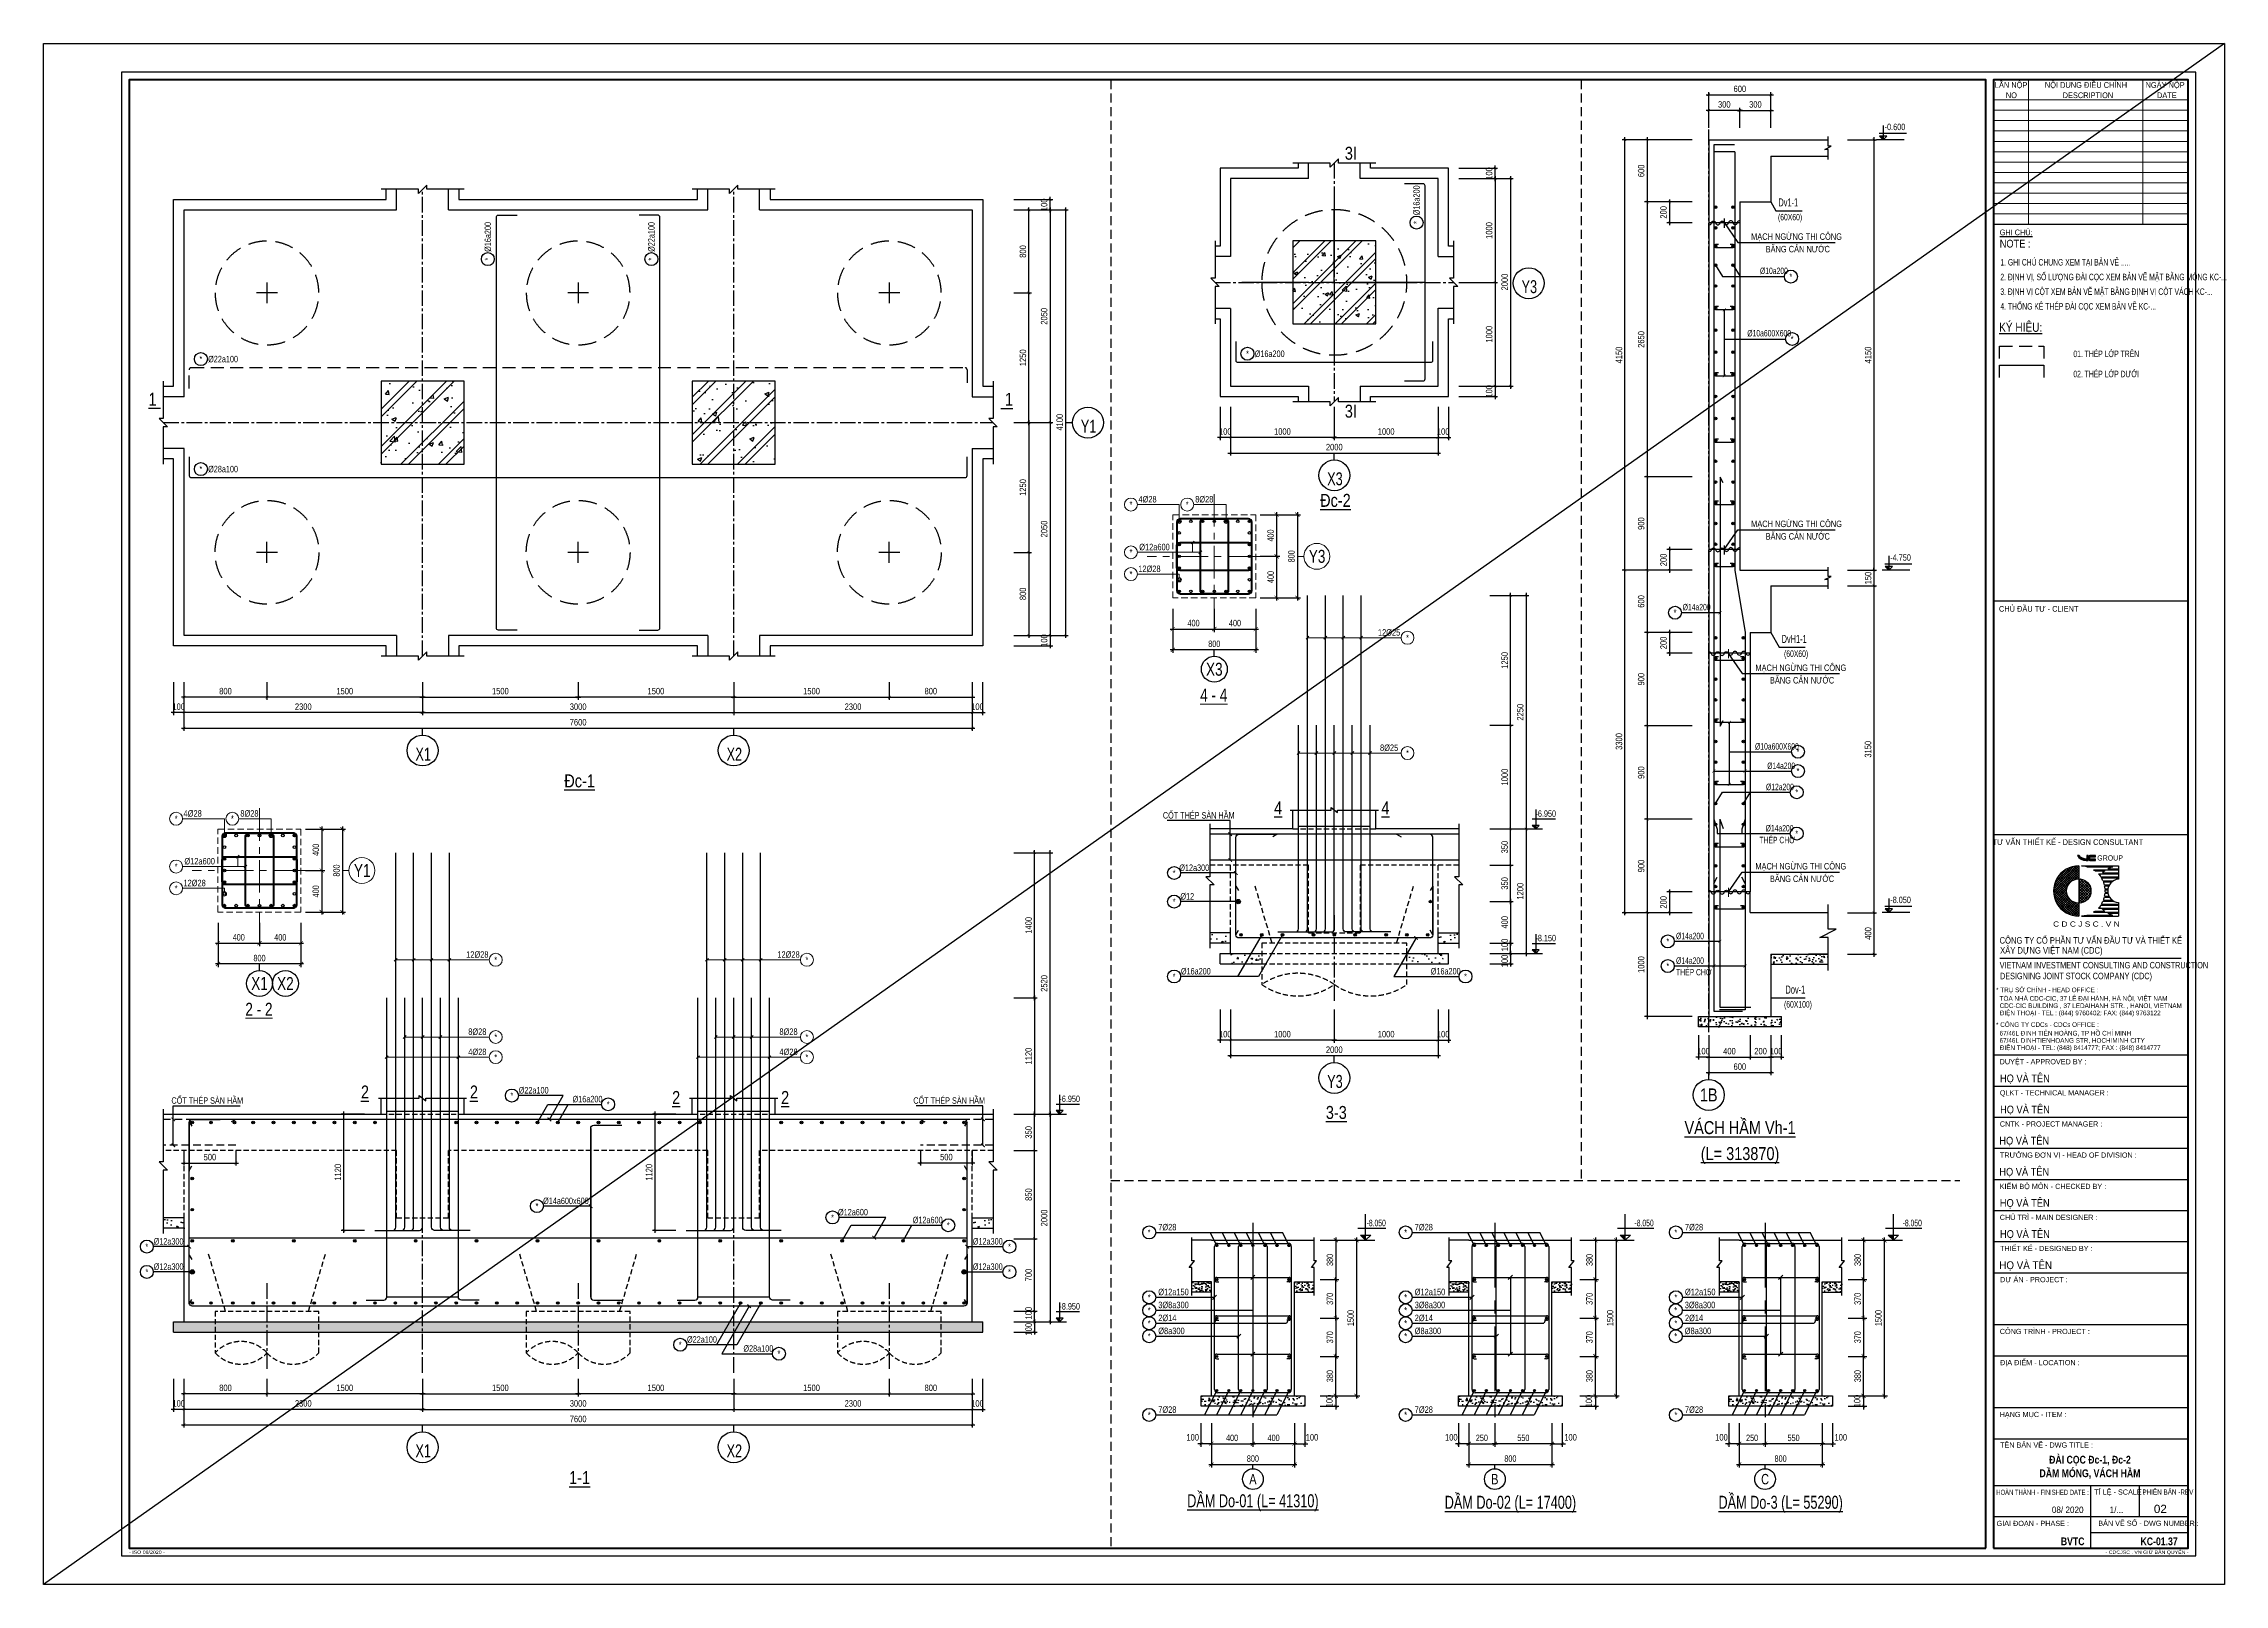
# Model space of a CAD drawing. Extents: x 71 to 2424299, y -14 to 1061502.
# Drawn here: x 1130205 to 1151230, y 521457 to 536307 of the extents above; entities that cross this region are included whole.
import ezdxf
from ezdxf.enums import TextEntityAlignment as Align

# ---------------------------------------------------------------- set-up
doc = ezdxf.new("R2010")
doc.units = 0
doc.header["$LTSCALE"] = 1000
doc.header["$MEASUREMENT"] = 0
doc.header["$PDMODE"] = 3
for name, pattern in [('CENTER', [2, 1.25, -0.25, 0.25, -0.25]), ('CENTER2', [1.125, 0.75, -0.125, 0.125, -0.125]), ('HIDDEN', [0.375, 0.25, -0.125])]:
    doc.linetypes.add(name, pattern=pattern)
doc.layers.get('0').update_dxf_attribs({"linetype": 'CONTINUOUS'})
doc.layers.get('Defpoints').update_dxf_attribs({"linetype": 'CONTINUOUS'})
for name, color, linetype in [('CDC -TEXT KHUNG', 7, 'CONTINUOUS'), ('CDC-KHUNGTEN', 7, 'CONTINUOUS'), ('CDC.01.AXIS', 160, 'CENTER2'), ('CDC.02.DIM', 1, 'CONTINUOUS'), ('CDC.03.BORDER', 3, 'CONTINUOUS'), ('CDC.04.HIDDEN', 8, 'HIDDEN'), ('CDC.05.STEEL', 4, 'CONTINUOUS'), ('CDC.06.TEXT', 2, 'CONTINUOUS'), ('CDC.09.COLUMN', 4, 'CONTINUOUS'), ('CDC.10.HATCH', 9, 'CONTINUOUS'), ('CDC.11.NOTE', 8, 'CONTINUOUS'), ('CDC.12.PILE', 7, 'CONTINUOUS'), ('CDC.14.STEELNUM', 9, 'CONTINUOUS'), ('KCS_AXIS_SUB', 18, 'CENTER'), ('KCS_BORDER', 3, 'CONTINUOUS'), ('KCS_CHI', 1, 'CONTINUOUS'), ('KCS_HATCH', 201, 'CONTINUOUS'), ('KCS_SNODE', 6, 'CONTINUOUS'), ('KCS_STEEL', 4, 'CONTINUOUS'), ('KCS_STEEL_SNODE', 6, 'CONTINUOUS'), ('KCS_TEXT', 2, 'CONTINUOUS'), ('STEEL_NODE', 6, 'CONTINUOUS')]:
    doc.layers.add(name, color=color, linetype=linetype)
for name, color, linetype, lineweight in [('CDC_01.AXIS', 160, 'CENTER2', 13), ('CDC_02.DIM', 1, 'CONTINUOUS', 18), ('CDC_04.HIDDEN', 8, 'HIDDEN', 15), ('CDC_05.STEEL', 4, 'CONTINUOUS', 50), ('CDC_06.TEXT', 2, 'CONTINUOUS', 18), ('CDC_11.NOTE', 8, 'CONTINUOUS', 18), ('CDC_14.STEELNUM', 9, 'CONTINUOUS', 18)]:
    doc.layers.add(name, color=color, linetype=linetype, lineweight=lineweight)
doc.layers.add('KCS_Plotter', color=11, linetype='CONTINUOUS', plot=False)
doc.styles.add('ARIAL', font='arial.ttf', dxfattribs={"width": 0.8})
doc.styles.add('arial1', font='arial.ttf', dxfattribs={"width": 0.7})
doc.styles.add('Arial_4', font='arial.ttf', dxfattribs={"width": 0.75, "height": 3})
doc.styles.add('Arial_B_3', font='arialbd.ttf', dxfattribs={"width": 0.75, "height": 3})
doc.styles.add('BIGTEXT', font='arial.ttf', dxfattribs={"width": 0.8})
doc.styles.add('KC_BIGTEXT', font='arial.ttf', dxfattribs={"width": 0.7})
doc.styles.add('KC_SMTEXT', font='arial.ttf', dxfattribs={"width": 0.7})
doc.styles.add('KCS_BIGTEXT', font='arial.ttf', dxfattribs={"width": 0.75})
doc.styles.add('KCS_SMTEXT', font='arial.ttf', dxfattribs={"width": 0.7})
doc.styles.add('KT CDC', font='arial.ttf', dxfattribs={"width": 0.85, "height": 200})
doc.styles.add('ROMANS', font='arial.ttf', dxfattribs={"width": 0.55})
doc.styles.add('SMTEXT', font='arial.ttf', dxfattribs={"width": 0.7})
doc.dimstyles.new('25', dxfattribs={"dimscale": 25, "dimtxt": 2.5, "dimasz": 1, "dimexe": 1, "dimexo": 0, "dimgap": 1, "dimtad": 1, "dimdec": 0, "dimdsep": 46, "dimtxsty": 'ARIAL', "dimblk": 'ARCHTICK', "dimcen": 1, "dimdle": 1, "dimclrd": 256, "dimclre": 256, "dimclrt": 2, "dimadec": 0, "dimazin": 0, "dimtfac": 0.00072, "dimtdec": 0, "dimtix": 1, "dimtmove": 2, "dimatfit": 3, "dimldrblk": 'ARCHTICK', "dimfxl": 1, "dimtolj": 1, "dimarcsym": 0})
doc.dimstyles.new('D25', dxfattribs={"dimtxt": 62.5, "dimasz": 30, "dimexe": 30, "dimexo": 0, "dimgap": 30, "dimtad": 1, "dimdec": 0, "dimzin": 13, "dimdsep": 46, "dimtxsty": 'ARIAL', "dimblk": 'ARCHTICK', "dimcen": 0, "dimdle": 30, "dimclrd": 256, "dimclre": 256, "dimclrt": 2, "dimadec": 0, "dimazin": 0, "dimtfac": 1, "dimtdec": 0, "dimtix": 1, "dimtmove": 2, "dimatfit": 0, "dimldrblk": 'ARCHTICK', "dimfxl": 1, "dimtolj": 1, "dimtzin": 13, "dimlwd": -1, "dimarcsym": 1})
doc.dimstyles.new('KCS_DIM25', dxfattribs={"dimscale": 25, "dimtxt": 2.5, "dimasz": 1.6, "dimexe": 1.2, "dimexo": 0, "dimgap": 1, "dimtad": 1, "dimdec": 0, "dimzin": 0, "dimdsep": 46, "dimtxsty": 'KCS_SMTEXT', "dimblk": 'ARCHTICK', "dimcen": 0, "dimdle": 1, "dimclrd": 256, "dimclre": 256, "dimclrt": 2, "dimadec": 0, "dimazin": 0, "dimtfac": 1, "dimtdec": 0, "dimtix": 1, "dimtmove": 2, "dimatfit": 3, "dimfxl": 1, "dimtolj": 1, "dimtzin": 0, "dimarcsym": 0})
pattern_1 = [(50, (-125047.34, -10748.88), (71.7260183, -6.2752135), [7.5, -82.5]), (355, (-125047.34, -10748.88), (-13.8751334, 75.2192134), [6, -66]), (100.4514, (-125041.36, -10749.4), (57.850938, 68.9439542), [6.374019, -70.1142112]), (46.1842, (-125047.34, -10728.88), (106.724105, -16.5519014), [11.25, -123.75]), (96.6356, (-125038.45, -10730.26), (93.4662706, 97.411787), [9.561029, -105.1713]), (351.1842, (-125047.34, -10728.88), (93.4661945, 97.41186), [9, -99]), (21, (-125037.34, -10733.88), (59.6907052, -40.261889), [7.5, -82.5]), (326, (-125037.34, -10733.88), (24.331533, 72.5150045), [6, -66]), (71.4514, (-125032.366, -10737.235), (84.022263, 32.2530497), [6.374019, -70.1142112]), (37.5, (-125047.34, -10748.88), (1.21598553, 33.2893854), [0, -65.2, 0, -67, 0, -66.25]), (7.5, (-125047.34, -10748.88), (26.3069537, 39.4411712), [0, -38.2, 0, -63.7, 0, -25.25]), (327.5, (-125069.64, -10748.88), (53.3822436, -2.25548717), [0, -25, 0, -78, 0, -103.5]), (317.5, (-125079.64, -10748.88), (58.318617, 10.0104982), [0, -32.5, 0, -51.8, 0, -73.5])]
pattern_2 = [(50, (-117411.49, 144.05), (107.5890274, -9.41282), [11.25, -123.75]), (355, (-117411.49, 144.05), (-20.8127, 112.82882), [9, -99]), (100.4514, (-117402.52, 143.26), (86.776407, 103.415931), [9.5610285, -105.171317]), (46.1842, (-117411.49, 174.05), (160.086157, -24.827852), [16.875, -185.625]), (96.6356, (-117398.15, 171.98), (140.199406, 146.11768), [14.341543, -157.75695]), (351.1842, (-117411.49, 174.05), (140.199292, 146.11779), [13.5, -148.5]), (21, (-117396.49, 166.55), (89.536058, -60.3928336), [11.25, -123.75]), (326, (-117396.49, 166.55), (36.4973, 108.772507), [9, -99]), (71.4514, (-117389.03, 161.52), (126.033394, 48.3795745), [9.5610285, -105.171317]), (37.5, (-117411.487, 144.05), (1.8239783, 49.9340781), [0, -97.8, 0, -100.5, 0, -99.375]), (7.5, (-117411.487, 144.05), (39.4604306, 59.1617568), [0, -57.3, 0, -95.55, 0, -37.875]), (327.5, (-117444.937, 144.05), (80.0733654, -3.3832308), [0, -37.5, 0, -117, 0, -155.25]), (317.5, (-117459.94, 144.05), (87.4779254, 15.0157473), [0, -48.75, 0, -77.7, 0, -110.25])]
pattern_3 = [(50, (-43780.36, -813.6), (430.35611, -37.65128), [45, -495]), (355, (-43780.36, -813.6), (-83.2508, 451.31528), [36, -396]), (100.4514, (-43744.5, -816.73), (347.10563, 413.66373), [38.24411, -420.68527]), (46.1842, (-43780.36, -693.6), (640.34463, -99.3114), [67.5, -742.5]), (96.6356, (-43727, -701.9), (560.79762, 584.47072), [57.36617, -631.0278]), (351.1842, (-43780.36, -693.6), (560.79717, 584.47116), [54, -594]), (21, (-43720.36, -723.6), (358.14423, -241.57133), [45, -495]), (326, (-43720.36, -723.6), (145.9892, 435.09003), [36, -396]), (71.4514, (-43690.5, -743.73), (504.13358, 193.5183), [38.24411, -420.68527]), (37.5, (-43780.36, -813.6), (7.295913, 199.736312), [0, -391.2, 0, -402, 0, -397.5]), (7.5, (-43780.36, -813.6), (157.841722, 236.647027), [0, -229.2, 0, -382.2, 0, -151.5]), (327.5, (-43914.16, -813.6), (320.293462, -13.532923), [0, -150, 0, -468, 0, -621]), (317.5, (-43974.16, -813.6), (349.9117, 60.06299), [0, -195, 0, -310.8, 0, -441]), (45, (-43780.36, -813.6), (-180.31223, 180.31223), []), (45, (-43780.36, -740.1), (-180.31223, 180.31223), [])]

msp = doc.modelspace()

# ---------------------------------------------------------------- texts
at = {"layer": 'CDC -TEXT KHUNG', "color": 7, "style": 'Arial_B_3', "width": 0.8}
for s, p in [('ĐÀI CỌC Đc-1, Đc-2', (1149933.58, 522621.44)), ('DẦM MÓNG, VÁCH HẦM', (1149933.58, 522490.42, 0))]:
    msp.add_text(s, height=75, dxfattribs=at).set_placement(p, align=Align.CENTER)
msp.add_text('KC-01.37', height=75, dxfattribs=at).set_placement((1150779.55, 521834.12), align=Align.RIGHT)
at = {"layer": 'CDC.02.DIM', "color": 4, "style": 'BIGTEXT', "width": 0.75}
msp.add_attdef('X2', text='.', height=125, dxfattribs=at).set_placement((1132535.68, 527249.08), align=Align.MIDDLE)
at = {"layer": 'CDC.06.TEXT'}
for s, height, style, width, p in [('-0.600', 62.5, 'arial1', 0.7, (1147954.5, 535473.35, 0)), ('(60X60)', 62.5, 'ARIAL', 0.6, (1146925.77, 534603.57)), ('Dv1-1', 78.125, 'ARIAL', 0.6, (1146929.51, 534738.03)), ('MẠCH NGỪNG THI CÔNG', 62.5, 'SMTEXT', 0.75, (1146666.79, 534416.05)), ('BĂNG CẢN NƯỚC', 62.5, 'SMTEXT', 0.75, (1146806.83, 534295.44)), ('1. GHI CHÚ CHUNG XEM TẠI BẢN VẼ .....', 62.5, 'ROMANS', 0.6, (1149069.91, 534168.39)), ('%%C10a200', 62.5, 'ARIAL', 0.6, (1146752.09, 534086.12)), ('2. ĐỊNH VỊ, SỐ LƯỢNG ĐÀI CỌC XEM BẢN VẼ MẶT BẰNG MÓNG KC-...', 62.5, 'ROMANS', 0.6, (1149069.91, 534026.86)), ('4. THỐNG KÊ THÉP ĐÀI CỌC XEM BẢN VẼ KC-...', 62.5, 'ROMANS', 0.6, (1149069.91, 533743.82)), ('3. ĐỊNH VỊ CỘT XEM BẢN VẼ MẶT BẰNG ĐỊNH VỊ CỘT VÁCH KC-...', 62.5, 'ROMANS', 0.6, (1149069.91, 533885.54)), ('%%UKÝ HIỆU:', 87, 'ARIAL', 0.8, (1149057.55, 533529.63, 80000)), ('%%C10a600X600', 62.5, 'ARIAL', 0.6, (1146629.74, 533484.84)), ('01. THÉP LỚP TRÊN', 62.5, 'ROMANS', 0.6, (1149773.52, 533285.69)), ('02. THÉP LỚP DƯỚI', 62.5, 'ROMANS', 0.6, (1149773.52, 533091.86)), ('MẠCH NGỪNG THI CÔNG', 62.5, 'SMTEXT', 0.75, (1146666.79, 531647.37)), ('BĂNG CẢN NƯỚC', 62.5, 'SMTEXT', 0.75, (1146806.83, 531526.76)), ('-4.750', 62.5, 'arial1', 0.7, (1148008.52, 531323.35)), ('%%C14a200', 62.5, 'ARIAL', 0.6, (1146006.9, 530844.85)), ('DvH1-1', 78.125, 'ARIAL', 0.6, (1146960.55, 530530.75)), ('(60X60)', 62.5, 'ARIAL', 0.6, (1146984.08, 530396.29)), ('MẠCH NGỪNG THI CÔNG', 62.5, 'SMTEXT', 0.75, (1146708.15, 530260.48)), ('BĂNG CẢN NƯỚC', 62.5, 'SMTEXT', 0.75, (1146848.19, 530139.87)), ('%%C10a600X600', 62.5, 'ARIAL', 0.6, (1146704.46, 529502.42)), ('%%C14a200', 62.5, 'ARIAL', 0.6, (1146822.01, 529315.5)), ('%%C12a200', 62.5, 'ARIAL', 0.6, (1146809.91, 529111.65)), ('%%C14a200', 62.5, 'ARIAL', 0.6, (1146806.42, 528714.01)), ('THÉP CHỜ', 62.5, 'ARIAL', 0.6, (1146746.74, 528599.94)), ('MẠCH NGỪNG THI CÔNG', 62.5, 'SMTEXT', 0.75, (1146707.71, 528347.37)), ('BĂNG CẢN NƯỚC', 62.5, 'SMTEXT', 0.75, (1146847.75, 528226.76)), ('-8.050', 62.5, 'arial1', 0.7, (1148008.52, 528023.35)), ('%%C14a200', 62.5, 'ARIAL', 0.6, (1145942.99, 527675.06)), ('THÉP CHỜ', 62.5, 'ARIAL', 0.6, (1145942.99, 527326.5)), ('%%C14a200', 62.5, 'ARIAL', 0.6, (1145942.99, 527437.57)), ('Dov-1', 78.125, 'ARIAL', 0.6, (1146997.71, 527150.75)), ('(60X100)', 62.5, 'ARIAL', 0.6, (1146984.08, 527016.29))]:
    msp.add_text(s, height=height, dxfattribs=dict(at, style=style, width=width)).set_placement(p)
at = {"layer": 'CDC.06.TEXT', "style": 'ARIAL'}
for s, height, width, p in [('3I', 125, 0.8, (1142808.02, 535250.53)), ('%%C22a100', 62.5, 0.7, (1131934.74, 533266.66)), ('%%C16a200', 62.5, 0.7, (1142025.08, 533318.3)), ('%%U1 ', 125, 0.8, (1131274.18, 532879.94)), ('%%U 1', 125, 0.8, (1139492.14, 532878.92)), ('3I', 125, 0.8, (1142808.02, 532764.88)), ('%%C28a100', 62.5, 0.7, (1131934.74, 532206.53)), ('%%UĐc-2', 125, 0.8, (1142659.01, 531905.1)), ('%%UĐc-1', 125, 0.8, (1135371.94, 529201.42)), ('%%U4', 125, 0.8, (1142106.25, 528940.87)), ('%%U4', 125, 0.8, (1143141.09, 528940.87)), ('CỐT THÉP SÀN HẦM', 62.5, 0.7, (1141341.11, 528869.53)), ('-6.950', 62.5, 0.7, (1144686.69, 528886.12)), ('%%C12a300', 62.5, 0.7, (1141297.95, 528364.3)), ('%%C12', 62.5, 0.7, (1141230.59, 528088.64)), ('-8.150', 62.5, 0.7, (1144686.69, 527686.12)), ('%%C16a200', 62.5, 0.7, (1141313.29, 527366.69)), ('%%C16a200', 62.5, 0.7, (1143722.15, 527366.69)), ('%%U2', 125, 0.8, (1133302.73, 526202.65)), ('%%U2', 125, 0.8, (1134353.46, 526202.65)), ('CỐT THÉP SÀN HẦM', 62.5, 0.7, (1131782.5, 526120.42)), ('%%C22a100', 62.5, 0.7, (1134929.05, 526219.27)), ('%%C16a200', 62.5, 0.7, (1135448.66, 526134.49)), ('%%U2', 125, 0.8, (1136302.73, 526149.78)), ('%%U2', 125, 0.8, (1137353.46, 526149.78)), ('CỐT THÉP SÀN HẦM', 62.5, 0.7, (1138935.15, 526120.42)), ('-6.950', 62.5, 0.7, (1140097.02, 526137.01)), ('%%U3-3', 125, 0.8, (1142667.67, 526005.75)), ('1B', 125, 0.8, (1146258.38, 526174.62)), ('%%UVÁCH HẦM Vh-1', 125, 0.8, (1146560.04, 525859.2)), ('%%U(L= 313870)', 125, 0.8, (1146560.04, 525609.2)), ('%%C14a600x600', 62.5, 0.7, (1135239.96, 525153.5)), ('%%C12a600', 62.5, 0.7, (1138007.62, 525044.63)), ('%%C12a600', 62.5, 0.7, (1138727.72, 524969.15)), ('%%C12a300', 62.5, 0.7, (1131409.29, 524763.16)), ('%%C12a300', 62.5, 0.7, (1139307.23, 524763.16)), ('%%C12a300', 62.5, 0.7, (1131409.29, 524519.53)), ('%%C12a300', 62.5, 0.7, (1139307.23, 524519.53)), ('-8.950', 62.5, 0.7, (1140097.02, 524137.01)), ('%%C22a100', 62.5, 0.7, (1136551.54, 523817.58)), ('%%C28a100', 62.5, 0.7, (1137095.38, 523730.92)), ('%%U1-1', 125, 0.8, (1135371.94, 522486.08))]:
    msp.add_text(s, height=height, dxfattribs=dict(at, width=width)).set_placement(p, align=Align.MIDDLE_CENTER)
at = {"layer": 'CDC.06.TEXT', "style": 'ARIAL', "width": 0.7}
for s, p in [('%%C16a200', (1143440.88, 534796.78)), ('%%C16a200', (1134487.18, 534444.15)), ('%%C22a100', (1136063.89, 534444.15))]:
    msp.add_text(s, height=62.5, rotation=90, dxfattribs=at).set_placement(p, align=Align.MIDDLE_CENTER)
at = {"layer": 'CDC.06.TEXT', "ltscale": 0.5, "style": 'KCS_SMTEXT', "width": 0.7}
for s, p in [('%%UDẦM Do-01 (L= 41310)', (1141863.44, 522200.3)), ('%%UDẦM Do-02 (L= 17400)', (1144345.99, 522186.02)), ('%%UDẦM Do-3 (L= 55290)', (1146951.44, 522186.02))]:
    msp.add_text(s, height=125, dxfattribs=at).set_placement(p, align=Align.CENTER)
at = {"layer": 'CDC.06.TEXT', "char_height": 125, "width": 116.16, "attachment_point": 8, "line_spacing_factor": 0.938532}
for s, insert in [('{\\fArial|b0|i0|c0|p34;\\W0.7;Y3}', (1144528.45, 533900.39)), ('{\\fArial|b0|i0|c0|p34;\\W0.7;Y1}', (1140279.02, 532556.43)), ('{\\fArial|b0|i0|c0|p34;\\W0.7;X3}', (1142654.3, 532048.49)), ('{\\fArial|b0|i0|c0|p34;\\W0.7;X1}', (1133863.95, 529396.53)), ('{\\fArial|b0|i0|c0|p34;\\W0.7;X2}', (1136863.95, 529396.53)), ('{\\fArial|b0|i0|c0|p34;\\W0.7;Y3}', (1142654.3, 526240.31)), ('{\\fArial|b0|i0|c0|p34;\\W0.7;X1}', (1133863.95, 522681.19)), ('{\\fArial|b0|i0|c0|p34;\\W0.7;X2}', (1136863.95, 522681.19))]:
    msp.add_mtext(s, dxfattribs=dict(at, insert=insert))
at = {"layer": 'CDC.14.STEELNUM', "style": 'ARIAL', "width": 0.7}
for p in [(1143440.88, 534582.75), (1134487.18, 534230.13), (1136063.89, 534230.13)]:
    msp.add_text('*', height=62.5, rotation=90, dxfattribs=at).set_placement(p, align=Align.MIDDLE_CENTER)
at = {"layer": 'CDC.14.STEELNUM'}
for style, width, p in [('ARIAL', 0.7, (1147049.94, 534061.35)), ('ARIAL', 0.7, (1147061.98, 533460.07)), ('ARIAL', 0.7, (1131720.71, 533266.66)), ('ARIAL', 0.7, (1141811.06, 533318.3)), ('ARIAL', 0.7, (1131720.71, 532206.53)), ('ARIAL', 0.7, (1145932.99, 530821.97)), ('ARIAL', 0.7, (1147118.56, 529482.33)), ('ARIAL', 0.7, (1147118.56, 529295.41)), ('ARIAL', 0.7, (1147106.46, 529091.56)), ('ARIAL', 0.7, (1147106.46, 528693.92)), ('ARIAL', 0.7, (1141103.63, 528313.53)), ('ARIAL', 0.7, (1141103.63, 528037.86)), ('ARIAL', 0.7, (1145863.31, 527654.38)), ('ARIAL', 0.7, (1141103.63, 527315.92)), ('ARIAL', 0.7, (1143913.23, 527315.92)), ('ARIAL', 0.7, (1145863.31, 527416.88)), ('ARIAL', 0.7, (1134719.39, 526168.5)), ('ARIAL', 0.7, (1135647.27, 526083.72)), ('ARIAL', 0.7, (1134961, 525102.73)), ('ARIAL', 0.7, (1137809.53, 524993.86)), ('ARIAL', 0.7, (1138926.33, 524918.38)), ('KCS_SMTEXT', 0.75, (1140863.44, 524849.1)), ('KCS_SMTEXT', 0.75, (1143335.99, 524849.1)), ('KCS_SMTEXT', 0.75, (1145941.44, 524849.1)), ('ARIAL', 0.7, (1131199.59, 524712.39)), ('ARIAL', 0.7, (1139516.41, 524712.39)), ('ARIAL', 0.7, (1131199.59, 524468.76)), ('ARIAL', 0.7, (1139516.41, 524468.76)), ('KCS_SMTEXT', 0.75, (1140863.44, 524224.1)), ('KCS_SMTEXT', 0.75, (1143335.99, 524224.1)), ('KCS_SMTEXT', 0.75, (1145941.44, 524224.1)), ('KCS_SMTEXT', 0.75, (1140863.44, 524099.1)), ('KCS_SMTEXT', 0.75, (1140863.44, 523974.1)), ('KCS_SMTEXT', 0.75, (1143335.99, 524099.07)), ('KCS_SMTEXT', 0.75, (1143335.99, 523974.1)), ('KCS_SMTEXT', 0.75, (1145939.62, 524099.07)), ('KCS_SMTEXT', 0.75, (1145941.44, 523974.1)), ('ARIAL', 0.7, (1136341.88, 523766.81)), ('KCS_SMTEXT', 0.75, (1140863.44, 523849.1)), ('KCS_SMTEXT', 0.75, (1143335.99, 523849.07)), ('KCS_SMTEXT', 0.75, (1145939.62, 523849.07)), ('ARIAL', 0.7, (1137293.99, 523680.15)), ('KCS_SMTEXT', 0.75, (1140863.44, 523090.38)), ('KCS_SMTEXT', 0.75, (1143335.99, 523090.38)), ('KCS_SMTEXT', 0.75, (1145941.44, 523090.38))]:
    msp.add_text('*', height=62.5, dxfattribs=dict(at, style=style, width=width)).set_placement(p, align=Align.MIDDLE_CENTER)
at = {"layer": 'CDC_02.DIM', "color": 4, "style": 'KCS_BIGTEXT', "text_generation_flag": 6, "width": 0.75}
for tag, p in [('Y3', (1142482.23, 531365.53)), ('Y1', (1133276.51, 528337.27))]:
    msp.add_attdef(tag, text='.', height=125, rotation=180, dxfattribs=at).set_placement(p, align=Align.MIDDLE)
at = {"layer": 'CDC_06.TEXT', "style": 'KC_SMTEXT', "width": 0.75}
for s, p in [('4%%C28', (1140847.51, 531884.87)), ('8%%C28', (1141394.66, 531884.87)), ('%%C12a600', (1140914.82, 531424.18)), ('12%%C28', (1140865.92, 531214.08)), ('12%%C25', (1143176.57, 530600.85)), ('8%%C25', (1143176.57, 529489.48)), ('4%%C28', (1131641.79, 528856.6)), ('8%%C28', (1132188.95, 528856.6)), ('%%C12a600', (1131709.1, 528395.92)), ('12%%C28', (1131660.2, 528185.82)), ('12%%C28', (1134386.22, 527496.74)), ('12%%C28', (1137386.22, 527496.74)), ('8%%C28', (1134386.22, 526752.76)), ('8%%C28', (1137386.22, 526752.76)), ('4%%C28', (1134386.22, 526558.6)), ('4%%C28', (1137386.22, 526558.6))]:
    msp.add_text(s, height=62.5, dxfattribs=at).set_placement(p, align=Align.CENTER)
at = {"layer": 'CDC_06.TEXT', "color": 4, "style": 'KC_BIGTEXT', "width": 0.75}
for s, p in [('%%U4 - 4', (1141486.16, 529966.2)), ('%%U2 - 2', (1132280.44, 526937.94))]:
    msp.add_text(s, height=125, dxfattribs=at).set_placement(p, align=Align.CENTER)
at = {"layer": 'CDC_14.STEELNUM', "style": 'KC_SMTEXT', "width": 0.65}
for p in [(1140687.78, 531864.87), (1141229.95, 531864.87), (1140687.78, 531404.18), (1140687.78, 531194.08), (1143353.76, 530580.85), (1143353.76, 529469.48), (1131482.06, 528836.6), (1132024.23, 528836.6), (1131482.06, 528375.92), (1131482.06, 528165.82), (1134563.41, 527476.74), (1137563.41, 527476.74), (1134563.41, 526732.76), (1137563.41, 526732.76), (1134563.41, 526538.6), (1137563.41, 526538.6)]:
    msp.add_text('*', height=62.5, dxfattribs=at).set_placement(p, align=Align.MIDDLE_CENTER)
at = {"layer": 'KCS_TEXT', "ltscale": 0.5, "style": 'KCS_SMTEXT', "width": 0.75}
for s, p in [('7%%c28', (1140950.94, 524869.1)), ('7%%c28', (1143423.49, 524869.1)), ('7%%c28', (1146028.94, 524869.1)), ('%%c12a150', (1140950.94, 524244.1)), ('3%%c8a300', (1140950.94, 524119.1)), ('%%c12a150', (1143423.49, 524244.1)), ('3%%c8a300', (1143423.49, 524119.07)), ('3%%c8a300', (1146027.12, 524119.07)), ('%%c12a150', (1146028.94, 524244.1)), ('2%%c14', (1140950.94, 523994.1)), ('2%%c14', (1143423.49, 523994.1)), ('2%%c14', (1146028.94, 523994.1)), ('%%c8a300', (1140950.94, 523869.1)), ('%%c8a300', (1143423.49, 523869.07)), ('%%c8a300', (1146027.12, 523869.07)), ('7%%c28', (1140950.94, 523110.38)), ('7%%c28', (1143423.49, 523110.38)), ('7%%c28', (1146028.94, 523110.38))]:
    msp.add_text(s, height=62.5, dxfattribs=at).set_placement(p)
at = {"layer": 'KCS_TEXT', "ltscale": 0.5, "style": 'KCS_SMTEXT', "width": 0.6}
for p in [(1143145.16, 524909.1), (1145727.71, 524909.1), (1148313.16, 524909.1)]:
    msp.add_text('-8.050', height=62.5, dxfattribs=at).set_placement(p, align=Align.RIGHT)
at = {"layer": 'KCS_TEXT', "ltscale": 0.5, "style": 'KCS_BIGTEXT', "width": 0.75}
for s, p in [('A', (1141863.44, 522471.6)), ('B', (1144195.99, 522471.6)), ('C', (1146801.44, 522471.6))]:
    msp.add_text(s, height=100, dxfattribs=at).set_placement(p, align=Align.MIDDLE_CENTER)

# ---------------------------------------------------------------- blocks, each defined once
blk = doc.blocks.new('_ArchTick')
at = {"color": 0, "linetype": 'ByBlock', "const_width": 0.15}
blk.add_lwpolyline([(-0.5, -0.5), (0.5, 0.5)], dxfattribs=at)
blk = doc.blocks.new('*D1')
at = {"layer": 'CDC.02.DIM', "lineweight": -2, "transparency": 16777216}
for p, q in [((1131558, 530154), (1131558, 529834)), ((1133858, 530154), (1133858, 529834)), ((1133883, 529859), (1131533, 529859))]:
    blk.add_line(p, q, dxfattribs=at)
at = {"layer": 'Defpoints', "color": 0, "transparency": 16777216}
for p in [(1131558, 530154), (1133858, 530154), (1131558, 529859)]:
    blk.add_point(p, dxfattribs=at)
at = {"layer": 'CDC.02.DIM', "lineweight": -2, "transparency": 16777216, "xscale": 25, "yscale": 25, "zscale": 25, "rotation": 180}
blk.add_blockref('_ArchTick', (1131558, 529859), dxfattribs=at)
at = {"layer": 'CDC.02.DIM', "lineweight": -2, "transparency": 16777216, "xscale": 25, "yscale": 25, "zscale": 25}
blk.add_blockref('_ArchTick', (1133858, 529859), dxfattribs=at)
at = {"layer": 'CDC.02.DIM', "color": 2, "transparency": 16777216, "insert": (1132708, 529916), "char_height": 62.5, "attachment_point": 5, "style": 'ARIAL'}
blk.add_mtext('\\A1;2300', dxfattribs=at)
blk = doc.blocks.new('*D2')
at = {"layer": 'CDC.02.DIM', "lineweight": -2, "transparency": 16777216}
for p, q in [((1136858, 530154), (1136858, 529834)), ((1139158, 530154), (1139158, 529834)), ((1136833, 529859), (1139183, 529859))]:
    blk.add_line(p, q, dxfattribs=at)
at = {"layer": 'Defpoints', "color": 0, "transparency": 16777216}
for p in [(1136858, 530154), (1139158, 530154), (1139158, 529859)]:
    blk.add_point(p, dxfattribs=at)
at = {"layer": 'CDC.02.DIM', "lineweight": -2, "transparency": 16777216, "xscale": 25, "yscale": 25, "zscale": 25, "rotation": 180}
blk.add_blockref('_ArchTick', (1136858, 529859), dxfattribs=at)
at = {"layer": 'CDC.02.DIM', "lineweight": -2, "transparency": 16777216, "xscale": 25, "yscale": 25, "zscale": 25}
blk.add_blockref('_ArchTick', (1139158, 529859), dxfattribs=at)
at = {"layer": 'CDC.02.DIM', "color": 2, "transparency": 16777216, "insert": (1138008, 529916), "char_height": 62.5, "attachment_point": 5, "style": 'ARIAL'}
blk.add_mtext('\\A1;2300', dxfattribs=at)
blk = doc.blocks.new('*D3')
at = {"layer": 'CDC.02.DIM', "lineweight": -2, "transparency": 16777216}
for p, q in [((1131558, 530154), (1131558, 529684)), ((1139158, 530154), (1139158, 529684)), ((1131533, 529709), (1139183, 529709))]:
    blk.add_line(p, q, dxfattribs=at)
at = {"layer": 'Defpoints', "color": 0, "transparency": 16777216}
for p in [(1131558, 530154), (1139158, 530154), (1139158, 529709)]:
    blk.add_point(p, dxfattribs=at)
at = {"layer": 'CDC.02.DIM', "lineweight": -2, "transparency": 16777216, "xscale": 25, "yscale": 25, "zscale": 25, "rotation": 180}
blk.add_blockref('_ArchTick', (1131558, 529709), dxfattribs=at)
at = {"layer": 'CDC.02.DIM', "lineweight": -2, "transparency": 16777216, "xscale": 25, "yscale": 25, "zscale": 25}
blk.add_blockref('_ArchTick', (1139158, 529709), dxfattribs=at)
at = {"layer": 'CDC.02.DIM', "color": 2, "transparency": 16777216, "insert": (1135358, 529766), "char_height": 62.5, "attachment_point": 5, "style": 'ARIAL'}
blk.add_mtext('\\A1;7600', dxfattribs=at)
blk = doc.blocks.new('*D4')
at = {"layer": 'CDC.02.DIM', "lineweight": -2, "transparency": 16777216}
for p, q in [((1132358, 530154), (1132358, 529984)), ((1133858, 530154), (1133858, 529984)), ((1133883, 530009), (1132333, 530009))]:
    blk.add_line(p, q, dxfattribs=at)
at = {"layer": 'Defpoints', "color": 0, "transparency": 16777216}
for p in [(1132358, 530154), (1133858, 530154), (1132358, 530009)]:
    blk.add_point(p, dxfattribs=at)
at = {"layer": 'CDC.02.DIM', "lineweight": -2, "transparency": 16777216, "xscale": 25, "yscale": 25, "zscale": 25, "rotation": 180}
blk.add_blockref('_ArchTick', (1132358, 530009), dxfattribs=at)
at = {"layer": 'CDC.02.DIM', "lineweight": -2, "transparency": 16777216, "xscale": 25, "yscale": 25, "zscale": 25}
blk.add_blockref('_ArchTick', (1133858, 530009), dxfattribs=at)
at = {"layer": 'CDC.02.DIM', "color": 2, "transparency": 16777216, "insert": (1133108, 530066), "char_height": 62.5, "attachment_point": 5, "style": 'ARIAL'}
blk.add_mtext('\\A1;1500', dxfattribs=at)
blk = doc.blocks.new('*D5')
at = {"layer": 'CDC.02.DIM', "lineweight": -2, "transparency": 16777216}
for p, q in [((1133858, 530154), (1133858, 529984)), ((1135358, 530154), (1135358, 529984)), ((1133833, 530009), (1135383, 530009))]:
    blk.add_line(p, q, dxfattribs=at)
at = {"layer": 'Defpoints', "color": 0, "transparency": 16777216}
for p in [(1133858, 530154), (1135358, 530154), (1135358, 530009)]:
    blk.add_point(p, dxfattribs=at)
at = {"layer": 'CDC.02.DIM', "lineweight": -2, "transparency": 16777216, "xscale": 25, "yscale": 25, "zscale": 25, "rotation": 180}
blk.add_blockref('_ArchTick', (1133858, 530009), dxfattribs=at)
at = {"layer": 'CDC.02.DIM', "lineweight": -2, "transparency": 16777216, "xscale": 25, "yscale": 25, "zscale": 25}
blk.add_blockref('_ArchTick', (1135358, 530009), dxfattribs=at)
at = {"layer": 'CDC.02.DIM', "color": 2, "transparency": 16777216, "insert": (1134608, 530066), "char_height": 62.5, "attachment_point": 5, "style": 'ARIAL'}
blk.add_mtext('\\A1;1500', dxfattribs=at)
blk = doc.blocks.new('*D6')
at = {"layer": 'CDC.02.DIM', "lineweight": -2, "transparency": 16777216}
for p, q in [((1131458, 530154), (1131458, 529834)), ((1131558, 530154), (1131558, 529834)), ((1131583, 529859), (1131433, 529859))]:
    blk.add_line(p, q, dxfattribs=at)
at = {"layer": 'Defpoints', "color": 0, "transparency": 16777216}
for p in [(1131458, 530154), (1131558, 530154), (1131458, 529859)]:
    blk.add_point(p, dxfattribs=at)
at = {"layer": 'CDC.02.DIM', "lineweight": -2, "transparency": 16777216, "xscale": 25, "yscale": 25, "zscale": 25, "rotation": 180}
blk.add_blockref('_ArchTick', (1131458, 529859), dxfattribs=at)
at = {"layer": 'CDC.02.DIM', "lineweight": -2, "transparency": 16777216, "xscale": 25, "yscale": 25, "zscale": 25}
blk.add_blockref('_ArchTick', (1131558, 529859), dxfattribs=at)
at = {"layer": 'CDC.02.DIM', "color": 2, "transparency": 16777216, "insert": (1131507, 529916), "char_height": 62.5, "attachment_point": 5, "style": 'ARIAL'}
blk.add_mtext('\\A1;100', dxfattribs=at)
blk = doc.blocks.new('*D7')
at = {"layer": 'CDC.02.DIM', "lineweight": -2, "transparency": 16777216}
for p, q in [((1135358, 530154), (1135358, 529984)), ((1136858, 530154), (1136858, 529984)), ((1136883, 530009), (1135333, 530009))]:
    blk.add_line(p, q, dxfattribs=at)
at = {"layer": 'Defpoints', "color": 0, "transparency": 16777216}
for p in [(1135358, 530154), (1136858, 530154), (1135358, 530009)]:
    blk.add_point(p, dxfattribs=at)
at = {"layer": 'CDC.02.DIM', "lineweight": -2, "transparency": 16777216, "xscale": 25, "yscale": 25, "zscale": 25, "rotation": 180}
blk.add_blockref('_ArchTick', (1135358, 530009), dxfattribs=at)
at = {"layer": 'CDC.02.DIM', "lineweight": -2, "transparency": 16777216, "xscale": 25, "yscale": 25, "zscale": 25}
blk.add_blockref('_ArchTick', (1136858, 530009), dxfattribs=at)
at = {"layer": 'CDC.02.DIM', "color": 2, "transparency": 16777216, "insert": (1136108, 530066), "char_height": 62.5, "attachment_point": 5, "style": 'ARIAL'}
blk.add_mtext('\\A1;1500', dxfattribs=at)
blk = doc.blocks.new('*D8')
at = {"layer": 'CDC.02.DIM', "lineweight": -2, "transparency": 16777216}
for p, q in [((1136858, 530154), (1136858, 529984)), ((1138358, 530154), (1138358, 529984)), ((1136833, 530009), (1138383, 530009))]:
    blk.add_line(p, q, dxfattribs=at)
at = {"layer": 'Defpoints', "color": 0, "transparency": 16777216}
for p in [(1136858, 530154), (1138358, 530154), (1138358, 530009)]:
    blk.add_point(p, dxfattribs=at)
at = {"layer": 'CDC.02.DIM', "lineweight": -2, "transparency": 16777216, "xscale": 25, "yscale": 25, "zscale": 25, "rotation": 180}
blk.add_blockref('_ArchTick', (1136858, 530009), dxfattribs=at)
at = {"layer": 'CDC.02.DIM', "lineweight": -2, "transparency": 16777216, "xscale": 25, "yscale": 25, "zscale": 25}
blk.add_blockref('_ArchTick', (1138358, 530009), dxfattribs=at)
at = {"layer": 'CDC.02.DIM', "color": 2, "transparency": 16777216, "insert": (1137608, 530066), "char_height": 62.5, "attachment_point": 5, "style": 'ARIAL'}
blk.add_mtext('\\A1;1500', dxfattribs=at)
blk = doc.blocks.new('*D9')
at = {"layer": 'CDC.02.DIM', "lineweight": -2, "transparency": 16777216}
for p, q in [((1133858, 530154), (1133858, 529834)), ((1136858, 530154), (1136858, 529834)), ((1133833, 529859), (1136883, 529859))]:
    blk.add_line(p, q, dxfattribs=at)
at = {"layer": 'Defpoints', "color": 0, "transparency": 16777216}
for p in [(1133858, 530154), (1136858, 530154), (1136858, 529859)]:
    blk.add_point(p, dxfattribs=at)
at = {"layer": 'CDC.02.DIM', "lineweight": -2, "transparency": 16777216, "xscale": 25, "yscale": 25, "zscale": 25, "rotation": 180}
blk.add_blockref('_ArchTick', (1133858, 529859), dxfattribs=at)
at = {"layer": 'CDC.02.DIM', "lineweight": -2, "transparency": 16777216, "xscale": 25, "yscale": 25, "zscale": 25}
blk.add_blockref('_ArchTick', (1136858, 529859), dxfattribs=at)
at = {"layer": 'CDC.02.DIM', "color": 2, "transparency": 16777216, "insert": (1135358, 529916), "char_height": 62.5, "attachment_point": 5, "style": 'ARIAL'}
blk.add_mtext('\\A1;3000', dxfattribs=at)
blk = doc.blocks.new('*D10')
at = {"layer": 'CDC.02.DIM', "lineweight": -2, "transparency": 16777216}
for p, q in [((1139158, 530154), (1139158, 529834)), ((1139258, 530154), (1139258, 529834)), ((1139133, 529859), (1139283, 529859))]:
    blk.add_line(p, q, dxfattribs=at)
at = {"layer": 'Defpoints', "color": 0, "transparency": 16777216}
for p in [(1139158, 530154), (1139258, 530154), (1139258, 529859)]:
    blk.add_point(p, dxfattribs=at)
at = {"layer": 'CDC.02.DIM', "lineweight": -2, "transparency": 16777216, "xscale": 25, "yscale": 25, "zscale": 25, "rotation": 180}
blk.add_blockref('_ArchTick', (1139158, 529859), dxfattribs=at)
at = {"layer": 'CDC.02.DIM', "lineweight": -2, "transparency": 16777216, "xscale": 25, "yscale": 25, "zscale": 25}
blk.add_blockref('_ArchTick', (1139258, 529859), dxfattribs=at)
at = {"layer": 'CDC.02.DIM', "color": 2, "transparency": 16777216, "insert": (1139208, 529916), "char_height": 62.5, "attachment_point": 5, "style": 'ARIAL'}
blk.add_mtext('\\A1;100', dxfattribs=at)
blk = doc.blocks.new('*D11')
at = {"layer": 'CDC.02.DIM', "lineweight": -2, "transparency": 16777216}
for p, q in [((1139558, 534704), (1139933, 534704)), ((1139908, 534729), (1139908, 532629)), ((1139558, 532654), (1139933, 532654))]:
    blk.add_line(p, q, dxfattribs=at)
at = {"layer": 'Defpoints', "color": 0, "transparency": 16777216}
for p in [(1139558, 534704), (1139558, 532654), (1139908, 532654)]:
    blk.add_point(p, dxfattribs=at)
at = {"layer": 'CDC.02.DIM', "lineweight": -2, "transparency": 16777216, "xscale": 25, "yscale": 25, "zscale": 25}
for p, rotation in [((1139908, 534704), 90), ((1139908, 532654), 270)]:
    blk.add_blockref('_ArchTick', p, dxfattribs=dict(at, rotation=rotation))
at = {"layer": 'CDC.02.DIM', "color": 2, "transparency": 16777216, "insert": (1139851, 533679), "char_height": 62.5, "attachment_point": 5, "rotation": 90, "style": 'ARIAL'}
blk.add_mtext('\\A1;2050', dxfattribs=at)
blk = doc.blocks.new('*D12')
at = {"layer": 'CDC.02.DIM', "lineweight": -2, "transparency": 16777216}
for p, q in [((1139558, 532654), (1139933, 532654)), ((1139908, 532679), (1139908, 530579)), ((1139558, 530604), (1139933, 530604))]:
    blk.add_line(p, q, dxfattribs=at)
at = {"layer": 'Defpoints', "color": 0, "transparency": 16777216}
for p in [(1139558, 532654), (1139558, 530604), (1139908, 530604)]:
    blk.add_point(p, dxfattribs=at)
at = {"layer": 'CDC.02.DIM', "lineweight": -2, "transparency": 16777216, "xscale": 25, "yscale": 25, "zscale": 25}
for p, rotation in [((1139908, 532654), 90), ((1139908, 530604), 270)]:
    blk.add_blockref('_ArchTick', p, dxfattribs=dict(at, rotation=rotation))
at = {"layer": 'CDC.02.DIM', "color": 2, "transparency": 16777216, "insert": (1139851, 531629), "char_height": 62.5, "attachment_point": 5, "rotation": 90, "style": 'ARIAL'}
blk.add_mtext('\\A1;2050', dxfattribs=at)
blk = doc.blocks.new('*D13')
at = {"layer": 'CDC.02.DIM', "lineweight": -2, "transparency": 16777216}
for p, q in [((1139558, 534704), (1140083, 534704)), ((1140058, 534729), (1140058, 530579)), ((1139558, 530604), (1140083, 530604))]:
    blk.add_line(p, q, dxfattribs=at)
at = {"layer": 'Defpoints', "color": 0, "transparency": 16777216}
for p in [(1139558, 534704), (1139558, 530604), (1140058, 530604)]:
    blk.add_point(p, dxfattribs=at)
at = {"layer": 'CDC.02.DIM', "lineweight": -2, "transparency": 16777216, "xscale": 25, "yscale": 25, "zscale": 25}
for p, rotation in [((1140058, 534704), 90), ((1140058, 530604), 270)]:
    blk.add_blockref('_ArchTick', p, dxfattribs=dict(at, rotation=rotation))
at = {"layer": 'CDC.02.DIM', "color": 2, "transparency": 16777216, "insert": (1140001, 532658), "char_height": 62.5, "attachment_point": 5, "rotation": 90, "style": 'ARIAL'}
blk.add_mtext('\\A1;4100', dxfattribs=at)
blk = doc.blocks.new('*D14')
at = {"layer": 'CDC.02.DIM', "lineweight": -2, "transparency": 16777216}
for p, q in [((1139558, 534804), (1139933, 534804)), ((1139558, 534704), (1139933, 534704)), ((1139908, 534679), (1139908, 534829))]:
    blk.add_line(p, q, dxfattribs=at)
at = {"layer": 'Defpoints', "color": 0, "transparency": 16777216}
for p in [(1139558, 534804), (1139558, 534704), (1139908, 534804)]:
    blk.add_point(p, dxfattribs=at)
at = {"layer": 'CDC.02.DIM', "lineweight": -2, "transparency": 16777216, "xscale": 25, "yscale": 25, "zscale": 25}
for p, rotation in [((1139908, 534804), 90), ((1139908, 534704), 270)]:
    blk.add_blockref('_ArchTick', p, dxfattribs=dict(at, rotation=rotation))
at = {"layer": 'CDC.02.DIM', "color": 2, "transparency": 16777216, "insert": (1139851, 534754), "char_height": 62.5, "attachment_point": 5, "rotation": 90, "style": 'ARIAL'}
blk.add_mtext('\\A1;100', dxfattribs=at)
blk = doc.blocks.new('*D15')
at = {"layer": 'CDC.02.DIM', "lineweight": -2, "transparency": 16777216}
for p, q in [((1139558, 530604), (1139933, 530604)), ((1139558, 530504), (1139933, 530504)), ((1139908, 530629), (1139908, 530479))]:
    blk.add_line(p, q, dxfattribs=at)
at = {"layer": 'Defpoints', "color": 0, "transparency": 16777216}
for p in [(1139558, 530604), (1139558, 530504), (1139908, 530504)]:
    blk.add_point(p, dxfattribs=at)
at = {"layer": 'CDC.02.DIM', "lineweight": -2, "transparency": 16777216, "xscale": 25, "yscale": 25, "zscale": 25}
for p, rotation in [((1139908, 530604), 90), ((1139908, 530504), 270)]:
    blk.add_blockref('_ArchTick', p, dxfattribs=dict(at, rotation=rotation))
at = {"layer": 'CDC.02.DIM', "color": 2, "transparency": 16777216, "insert": (1139851, 530554), "char_height": 62.5, "attachment_point": 5, "rotation": 90, "style": 'ARIAL'}
blk.add_mtext('\\A1;100', dxfattribs=at)
blk = doc.blocks.new('*D16')
at = {"layer": 'CDC.02.DIM', "lineweight": -2, "transparency": 16777216}
for p, q in [((1139558, 533904), (1139728, 533904)), ((1139703, 532629), (1139703, 533929)), ((1139558, 532654), (1139728, 532654))]:
    blk.add_line(p, q, dxfattribs=at)
at = {"layer": 'Defpoints', "color": 0, "transparency": 16777216}
for p in [(1139558, 533904), (1139703, 533904), (1139558, 532654)]:
    blk.add_point(p, dxfattribs=at)
at = {"layer": 'CDC.02.DIM', "lineweight": -2, "transparency": 16777216, "xscale": 25, "yscale": 25, "zscale": 25}
for p, rotation in [((1139703, 533904), 90), ((1139703, 532654), 270)]:
    blk.add_blockref('_ArchTick', p, dxfattribs=dict(at, rotation=rotation))
at = {"layer": 'CDC.02.DIM', "color": 2, "transparency": 16777216, "insert": (1139646, 533279), "char_height": 62.5, "attachment_point": 5, "rotation": 90, "style": 'ARIAL'}
blk.add_mtext('\\A1;1250', dxfattribs=at)
blk = doc.blocks.new('*D17')
at = {"layer": 'CDC.02.DIM', "lineweight": -2, "transparency": 16777216}
for p, q in [((1139558, 532654), (1139728, 532654)), ((1139703, 532679), (1139703, 531379)), ((1139558, 531404), (1139728, 531404))]:
    blk.add_line(p, q, dxfattribs=at)
at = {"layer": 'Defpoints', "color": 0, "transparency": 16777216}
for p in [(1139558, 532654), (1139558, 531404), (1139703, 531404)]:
    blk.add_point(p, dxfattribs=at)
at = {"layer": 'CDC.02.DIM', "lineweight": -2, "transparency": 16777216, "xscale": 25, "yscale": 25, "zscale": 25}
for p, rotation in [((1139703, 532654), 90), ((1139703, 531404), 270)]:
    blk.add_blockref('_ArchTick', p, dxfattribs=dict(at, rotation=rotation))
at = {"layer": 'CDC.02.DIM', "color": 2, "transparency": 16777216, "insert": (1139646, 532029), "char_height": 62.5, "attachment_point": 5, "rotation": 90, "style": 'ARIAL'}
blk.add_mtext('\\A1;1250', dxfattribs=at)
blk = doc.blocks.new('*D18')
at = {"layer": 'CDC.02.DIM', "lineweight": -2, "transparency": 16777216}
for p, q in [((1139558, 523989), (1139783, 523989)), ((1139758, 524014), (1139758, 523864)), ((1139558, 523889), (1139783, 523889))]:
    blk.add_line(p, q, dxfattribs=at)
at = {"layer": 'Defpoints', "color": 0, "transparency": 16777216}
for p in [(1139558, 523989), (1139558, 523889), (1139758, 523889)]:
    blk.add_point(p, dxfattribs=at)
at = {"layer": 'CDC.02.DIM', "lineweight": -2, "transparency": 16777216, "xscale": 25, "yscale": 25, "zscale": 25}
for p, rotation in [((1139758, 523989), 90), ((1139758, 523889), 270)]:
    blk.add_blockref('_ArchTick', p, dxfattribs=dict(at, rotation=rotation))
at = {"layer": 'CDC.02.DIM', "color": 2, "transparency": 16777216, "insert": (1139701, 523916), "char_height": 62.5, "attachment_point": 5, "rotation": 90, "style": 'ARIAL'}
blk.add_mtext('\\A1;100', dxfattribs=at)
blk = doc.blocks.new('*D19')
at = {"layer": 'CDC.02.DIM', "lineweight": -2, "transparency": 16777216}
for p, q in [((1139558, 524089), (1139783, 524089)), ((1139558, 523989), (1139783, 523989)), ((1139758, 523964), (1139758, 524114))]:
    blk.add_line(p, q, dxfattribs=at)
at = {"layer": 'Defpoints', "color": 0, "transparency": 16777216}
for p in [(1139558, 524089), (1139558, 523989), (1139758, 524089)]:
    blk.add_point(p, dxfattribs=at)
at = {"layer": 'CDC.02.DIM', "lineweight": -2, "transparency": 16777216, "xscale": 25, "yscale": 25, "zscale": 25}
for p, rotation in [((1139758, 524089), 90), ((1139758, 523989), 270)]:
    blk.add_blockref('_ArchTick', p, dxfattribs=dict(at, rotation=rotation))
at = {"layer": 'CDC.02.DIM', "color": 2, "transparency": 16777216, "insert": (1139701, 524071), "char_height": 62.5, "attachment_point": 5, "rotation": 90, "style": 'ARIAL'}
blk.add_mtext('\\A1;100', dxfattribs=at)
blk = doc.blocks.new('*D20')
at = {"layer": 'CDC.02.DIM', "lineweight": -2, "transparency": 16777216}
for p, q in [((1139558, 524789), (1139783, 524789)), ((1139758, 524064), (1139758, 524814)), ((1139558, 524089), (1139783, 524089))]:
    blk.add_line(p, q, dxfattribs=at)
at = {"layer": 'Defpoints', "color": 0, "transparency": 16777216}
for p in [(1139558, 524789), (1139758, 524789), (1139558, 524089)]:
    blk.add_point(p, dxfattribs=at)
at = {"layer": 'CDC.02.DIM', "lineweight": -2, "transparency": 16777216, "xscale": 25, "yscale": 25, "zscale": 25}
for p, rotation in [((1139758, 524789), 90), ((1139758, 524089), 270)]:
    blk.add_blockref('_ArchTick', p, dxfattribs=dict(at, rotation=rotation))
at = {"layer": 'CDC.02.DIM', "color": 2, "transparency": 16777216, "insert": (1139701, 524439), "char_height": 62.5, "attachment_point": 5, "rotation": 90, "style": 'ARIAL'}
blk.add_mtext('\\A1;700', dxfattribs=at)
blk = doc.blocks.new('*D21')
at = {"layer": 'CDC.02.DIM', "lineweight": -2, "transparency": 16777216}
for p, q in [((1139558, 525639), (1139783, 525639)), ((1139758, 524764), (1139758, 525664)), ((1139558, 524789), (1139783, 524789))]:
    blk.add_line(p, q, dxfattribs=at)
at = {"layer": 'Defpoints', "color": 0, "transparency": 16777216}
for p in [(1139558, 525639), (1139758, 525639), (1139558, 524789)]:
    blk.add_point(p, dxfattribs=at)
at = {"layer": 'CDC.02.DIM', "lineweight": -2, "transparency": 16777216, "xscale": 25, "yscale": 25, "zscale": 25}
for p, rotation in [((1139758, 525639), 90), ((1139758, 524789), 270)]:
    blk.add_blockref('_ArchTick', p, dxfattribs=dict(at, rotation=rotation))
at = {"layer": 'CDC.02.DIM', "color": 2, "transparency": 16777216, "insert": (1139701, 525214), "char_height": 62.5, "attachment_point": 5, "rotation": 90, "style": 'ARIAL'}
blk.add_mtext('\\A1;850', dxfattribs=at)
blk = doc.blocks.new('*D22')
at = {"layer": 'CDC.02.DIM', "lineweight": -2, "transparency": 16777216}
for p, q in [((1139558, 525989), (1139783, 525989)), ((1139758, 525614), (1139758, 526014)), ((1139558, 525639), (1139783, 525639))]:
    blk.add_line(p, q, dxfattribs=at)
at = {"layer": 'Defpoints', "color": 0, "transparency": 16777216}
for p in [(1139558, 525989), (1139758, 525989), (1139558, 525639)]:
    blk.add_point(p, dxfattribs=at)
at = {"layer": 'CDC.02.DIM', "lineweight": -2, "transparency": 16777216, "xscale": 25, "yscale": 25, "zscale": 25}
for p, rotation in [((1139758, 525989), 90), ((1139758, 525639), 270)]:
    blk.add_blockref('_ArchTick', p, dxfattribs=dict(at, rotation=rotation))
at = {"layer": 'CDC.02.DIM', "color": 2, "transparency": 16777216, "insert": (1139701, 525814), "char_height": 62.5, "attachment_point": 5, "rotation": 90, "style": 'ARIAL'}
blk.add_mtext('\\A1;350', dxfattribs=at)
blk = doc.blocks.new('*D23')
at = {"layer": 'CDC.02.DIM', "lineweight": -2, "transparency": 16777216}
for p, q in [((1139558, 525989), (1139933, 525989)), ((1139908, 526014), (1139908, 523964)), ((1139558, 523989), (1139933, 523989))]:
    blk.add_line(p, q, dxfattribs=at)
at = {"layer": 'Defpoints', "color": 0, "transparency": 16777216}
for p in [(1139558, 525989), (1139558, 523989), (1139908, 523989)]:
    blk.add_point(p, dxfattribs=at)
at = {"layer": 'CDC.02.DIM', "lineweight": -2, "transparency": 16777216, "xscale": 25, "yscale": 25, "zscale": 25}
for p, rotation in [((1139908, 525989), 90), ((1139908, 523989), 270)]:
    blk.add_blockref('_ArchTick', p, dxfattribs=dict(at, rotation=rotation))
at = {"layer": 'CDC.02.DIM', "color": 2, "transparency": 16777216, "insert": (1139851, 524989), "char_height": 62.5, "attachment_point": 5, "rotation": 90, "style": 'ARIAL'}
blk.add_mtext('\\A1;2000', dxfattribs=at)
blk = doc.blocks.new('*D24')
at = {"layer": 'CDC.02.DIM', "lineweight": -2, "transparency": 16777216}
for p, q in [((1131558, 525639), (1131558, 525493)), ((1132058, 525639), (1132058, 525493)), ((1131533, 525518), (1132083, 525518))]:
    blk.add_line(p, q, dxfattribs=at)
at = {"layer": 'Defpoints', "color": 0, "transparency": 16777216}
for p in [(1131558, 525639), (1132058, 525639), (1132058, 525518)]:
    blk.add_point(p, dxfattribs=at)
at = {"layer": 'CDC.02.DIM', "lineweight": -2, "transparency": 16777216, "xscale": 25, "yscale": 25, "zscale": 25, "rotation": 180}
blk.add_blockref('_ArchTick', (1131558, 525518), dxfattribs=at)
at = {"layer": 'CDC.02.DIM', "lineweight": -2, "transparency": 16777216, "xscale": 25, "yscale": 25, "zscale": 25}
blk.add_blockref('_ArchTick', (1132058, 525518), dxfattribs=at)
at = {"layer": 'CDC.02.DIM', "color": 2, "transparency": 16777216, "insert": (1131808, 525575), "char_height": 62.5, "attachment_point": 5, "style": 'ARIAL'}
blk.add_mtext('\\A1;500', dxfattribs=at)
blk = doc.blocks.new('*D25')
at = {"layer": 'CDC.02.DIM', "lineweight": -2, "transparency": 16777216}
for p, q in [((1138658, 525639), (1138658, 525493)), ((1139158, 525639), (1139158, 525493)), ((1139183, 525518), (1138633, 525518))]:
    blk.add_line(p, q, dxfattribs=at)
at = {"layer": 'Defpoints', "color": 0, "transparency": 16777216}
for p in [(1138658, 525639), (1139158, 525639), (1138658, 525518)]:
    blk.add_point(p, dxfattribs=at)
at = {"layer": 'CDC.02.DIM', "lineweight": -2, "transparency": 16777216, "xscale": 25, "yscale": 25, "zscale": 25, "rotation": 180}
blk.add_blockref('_ArchTick', (1138658, 525518), dxfattribs=at)
at = {"layer": 'CDC.02.DIM', "lineweight": -2, "transparency": 16777216, "xscale": 25, "yscale": 25, "zscale": 25}
blk.add_blockref('_ArchTick', (1139158, 525518), dxfattribs=at)
at = {"layer": 'CDC.02.DIM', "color": 2, "transparency": 16777216, "insert": (1138908, 525575), "char_height": 62.5, "attachment_point": 5, "style": 'ARIAL'}
blk.add_mtext('\\A1;500', dxfattribs=at)
blk = doc.blocks.new('*D30')
at = {"layer": 'CDC.02.DIM', "lineweight": -2, "transparency": 16777216}
for p, q in [((1131558, 523439), (1131558, 523119)), ((1133858, 523439), (1133858, 523119)), ((1133883, 523144), (1131533, 523144))]:
    blk.add_line(p, q, dxfattribs=at)
at = {"layer": 'Defpoints', "color": 0, "transparency": 16777216}
for p in [(1131558, 523439), (1133858, 523439), (1131558, 523144)]:
    blk.add_point(p, dxfattribs=at)
at = {"layer": 'CDC.02.DIM', "lineweight": -2, "transparency": 16777216, "xscale": 25, "yscale": 25, "zscale": 25, "rotation": 180}
blk.add_blockref('_ArchTick', (1131558, 523144), dxfattribs=at)
at = {"layer": 'CDC.02.DIM', "lineweight": -2, "transparency": 16777216, "xscale": 25, "yscale": 25, "zscale": 25}
blk.add_blockref('_ArchTick', (1133858, 523144), dxfattribs=at)
at = {"layer": 'CDC.02.DIM', "color": 2, "transparency": 16777216, "insert": (1132708, 523201), "char_height": 62.5, "attachment_point": 5, "style": 'ARIAL'}
blk.add_mtext('\\A1;2300', dxfattribs=at)
blk = doc.blocks.new('*D31')
at = {"layer": 'CDC.02.DIM', "lineweight": -2, "transparency": 16777216}
for p, q in [((1136858, 523439), (1136858, 523119)), ((1139158, 523439), (1139158, 523119)), ((1136833, 523144), (1139183, 523144))]:
    blk.add_line(p, q, dxfattribs=at)
at = {"layer": 'Defpoints', "color": 0, "transparency": 16777216}
for p in [(1136858, 523439), (1139158, 523439), (1139158, 523144)]:
    blk.add_point(p, dxfattribs=at)
at = {"layer": 'CDC.02.DIM', "lineweight": -2, "transparency": 16777216, "xscale": 25, "yscale": 25, "zscale": 25, "rotation": 180}
blk.add_blockref('_ArchTick', (1136858, 523144), dxfattribs=at)
at = {"layer": 'CDC.02.DIM', "lineweight": -2, "transparency": 16777216, "xscale": 25, "yscale": 25, "zscale": 25}
blk.add_blockref('_ArchTick', (1139158, 523144), dxfattribs=at)
at = {"layer": 'CDC.02.DIM', "color": 2, "transparency": 16777216, "insert": (1138008, 523201), "char_height": 62.5, "attachment_point": 5, "style": 'ARIAL'}
blk.add_mtext('\\A1;2300', dxfattribs=at)
blk = doc.blocks.new('*D32')
at = {"layer": 'CDC.02.DIM', "lineweight": -2, "transparency": 16777216}
for p, q in [((1131558, 523439), (1131558, 522969)), ((1139158, 523439), (1139158, 522969)), ((1131533, 522994), (1139183, 522994))]:
    blk.add_line(p, q, dxfattribs=at)
at = {"layer": 'Defpoints', "color": 0, "transparency": 16777216}
for p in [(1131558, 523439), (1139158, 523439), (1139158, 522994)]:
    blk.add_point(p, dxfattribs=at)
at = {"layer": 'CDC.02.DIM', "lineweight": -2, "transparency": 16777216, "xscale": 25, "yscale": 25, "zscale": 25, "rotation": 180}
blk.add_blockref('_ArchTick', (1131558, 522994), dxfattribs=at)
at = {"layer": 'CDC.02.DIM', "lineweight": -2, "transparency": 16777216, "xscale": 25, "yscale": 25, "zscale": 25}
blk.add_blockref('_ArchTick', (1139158, 522994), dxfattribs=at)
at = {"layer": 'CDC.02.DIM', "color": 2, "transparency": 16777216, "insert": (1135358, 523051), "char_height": 62.5, "attachment_point": 5, "style": 'ARIAL'}
blk.add_mtext('\\A1;7600', dxfattribs=at)
blk = doc.blocks.new('*D33')
at = {"layer": 'CDC.02.DIM', "lineweight": -2, "transparency": 16777216}
for p, q in [((1132358, 523439), (1132358, 523269)), ((1133858, 523439), (1133858, 523269)), ((1133883, 523294), (1132333, 523294))]:
    blk.add_line(p, q, dxfattribs=at)
at = {"layer": 'Defpoints', "color": 0, "transparency": 16777216}
for p in [(1132358, 523439), (1133858, 523439), (1132358, 523294)]:
    blk.add_point(p, dxfattribs=at)
at = {"layer": 'CDC.02.DIM', "lineweight": -2, "transparency": 16777216, "xscale": 25, "yscale": 25, "zscale": 25, "rotation": 180}
blk.add_blockref('_ArchTick', (1132358, 523294), dxfattribs=at)
at = {"layer": 'CDC.02.DIM', "lineweight": -2, "transparency": 16777216, "xscale": 25, "yscale": 25, "zscale": 25}
blk.add_blockref('_ArchTick', (1133858, 523294), dxfattribs=at)
at = {"layer": 'CDC.02.DIM', "color": 2, "transparency": 16777216, "insert": (1133108, 523351), "char_height": 62.5, "attachment_point": 5, "style": 'ARIAL'}
blk.add_mtext('\\A1;1500', dxfattribs=at)
blk = doc.blocks.new('*D34')
at = {"layer": 'CDC.02.DIM', "lineweight": -2, "transparency": 16777216}
for p, q in [((1133858, 523439), (1133858, 523269)), ((1135358, 523439), (1135358, 523269)), ((1133833, 523294), (1135383, 523294))]:
    blk.add_line(p, q, dxfattribs=at)
at = {"layer": 'Defpoints', "color": 0, "transparency": 16777216}
for p in [(1133858, 523439), (1135358, 523439), (1135358, 523294)]:
    blk.add_point(p, dxfattribs=at)
at = {"layer": 'CDC.02.DIM', "lineweight": -2, "transparency": 16777216, "xscale": 25, "yscale": 25, "zscale": 25, "rotation": 180}
blk.add_blockref('_ArchTick', (1133858, 523294), dxfattribs=at)
at = {"layer": 'CDC.02.DIM', "lineweight": -2, "transparency": 16777216, "xscale": 25, "yscale": 25, "zscale": 25}
blk.add_blockref('_ArchTick', (1135358, 523294), dxfattribs=at)
at = {"layer": 'CDC.02.DIM', "color": 2, "transparency": 16777216, "insert": (1134608, 523351), "char_height": 62.5, "attachment_point": 5, "style": 'ARIAL'}
blk.add_mtext('\\A1;1500', dxfattribs=at)
blk = doc.blocks.new('*D35')
at = {"layer": 'CDC.02.DIM', "lineweight": -2, "transparency": 16777216}
for p, q in [((1131458, 523439), (1131458, 523119)), ((1131558, 523439), (1131558, 523119)), ((1131583, 523144), (1131433, 523144))]:
    blk.add_line(p, q, dxfattribs=at)
at = {"layer": 'Defpoints', "color": 0, "transparency": 16777216}
for p in [(1131458, 523439), (1131558, 523439), (1131458, 523144)]:
    blk.add_point(p, dxfattribs=at)
at = {"layer": 'CDC.02.DIM', "lineweight": -2, "transparency": 16777216, "xscale": 25, "yscale": 25, "zscale": 25, "rotation": 180}
blk.add_blockref('_ArchTick', (1131458, 523144), dxfattribs=at)
at = {"layer": 'CDC.02.DIM', "lineweight": -2, "transparency": 16777216, "xscale": 25, "yscale": 25, "zscale": 25}
blk.add_blockref('_ArchTick', (1131558, 523144), dxfattribs=at)
at = {"layer": 'CDC.02.DIM', "color": 2, "transparency": 16777216, "insert": (1131507, 523201), "char_height": 62.5, "attachment_point": 5, "style": 'ARIAL'}
blk.add_mtext('\\A1;100', dxfattribs=at)
blk = doc.blocks.new('*D26')
at = {"layer": 'CDC.02.DIM', "lineweight": -2, "transparency": 16777216}
for p, q in [((1135358, 523439), (1135358, 523269)), ((1136858, 523439), (1136858, 523269)), ((1136883, 523294), (1135333, 523294))]:
    blk.add_line(p, q, dxfattribs=at)
at = {"layer": 'Defpoints', "color": 0, "transparency": 16777216}
for p in [(1135358, 523439), (1136858, 523439), (1135358, 523294)]:
    blk.add_point(p, dxfattribs=at)
at = {"layer": 'CDC.02.DIM', "lineweight": -2, "transparency": 16777216, "xscale": 25, "yscale": 25, "zscale": 25, "rotation": 180}
blk.add_blockref('_ArchTick', (1135358, 523294), dxfattribs=at)
at = {"layer": 'CDC.02.DIM', "lineweight": -2, "transparency": 16777216, "xscale": 25, "yscale": 25, "zscale": 25}
blk.add_blockref('_ArchTick', (1136858, 523294), dxfattribs=at)
at = {"layer": 'CDC.02.DIM', "color": 2, "transparency": 16777216, "insert": (1136108, 523351), "char_height": 62.5, "attachment_point": 5, "style": 'ARIAL'}
blk.add_mtext('\\A1;1500', dxfattribs=at)
blk = doc.blocks.new('*D27')
at = {"layer": 'CDC.02.DIM', "lineweight": -2, "transparency": 16777216}
for p, q in [((1136858, 523439), (1136858, 523269)), ((1138358, 523439), (1138358, 523269)), ((1136833, 523294), (1138383, 523294))]:
    blk.add_line(p, q, dxfattribs=at)
at = {"layer": 'Defpoints', "color": 0, "transparency": 16777216}
for p in [(1136858, 523439), (1138358, 523439), (1138358, 523294)]:
    blk.add_point(p, dxfattribs=at)
at = {"layer": 'CDC.02.DIM', "lineweight": -2, "transparency": 16777216, "xscale": 25, "yscale": 25, "zscale": 25, "rotation": 180}
blk.add_blockref('_ArchTick', (1136858, 523294), dxfattribs=at)
at = {"layer": 'CDC.02.DIM', "lineweight": -2, "transparency": 16777216, "xscale": 25, "yscale": 25, "zscale": 25}
blk.add_blockref('_ArchTick', (1138358, 523294), dxfattribs=at)
at = {"layer": 'CDC.02.DIM', "color": 2, "transparency": 16777216, "insert": (1137608, 523351), "char_height": 62.5, "attachment_point": 5, "style": 'ARIAL'}
blk.add_mtext('\\A1;1500', dxfattribs=at)
blk = doc.blocks.new('*D28')
at = {"layer": 'CDC.02.DIM', "lineweight": -2, "transparency": 16777216}
for p, q in [((1133858, 523439), (1133858, 523119)), ((1136858, 523439), (1136858, 523119)), ((1133833, 523144), (1136883, 523144))]:
    blk.add_line(p, q, dxfattribs=at)
at = {"layer": 'Defpoints', "color": 0, "transparency": 16777216}
for p in [(1133858, 523439), (1136858, 523439), (1136858, 523144)]:
    blk.add_point(p, dxfattribs=at)
at = {"layer": 'CDC.02.DIM', "lineweight": -2, "transparency": 16777216, "xscale": 25, "yscale": 25, "zscale": 25, "rotation": 180}
blk.add_blockref('_ArchTick', (1133858, 523144), dxfattribs=at)
at = {"layer": 'CDC.02.DIM', "lineweight": -2, "transparency": 16777216, "xscale": 25, "yscale": 25, "zscale": 25}
blk.add_blockref('_ArchTick', (1136858, 523144), dxfattribs=at)
at = {"layer": 'CDC.02.DIM', "color": 2, "transparency": 16777216, "insert": (1135358, 523201), "char_height": 62.5, "attachment_point": 5, "style": 'ARIAL'}
blk.add_mtext('\\A1;3000', dxfattribs=at)
blk = doc.blocks.new('*D29')
at = {"layer": 'CDC.02.DIM', "lineweight": -2, "transparency": 16777216}
for p, q in [((1139158, 523439), (1139158, 523119)), ((1139258, 523439), (1139258, 523119)), ((1139133, 523144), (1139283, 523144))]:
    blk.add_line(p, q, dxfattribs=at)
at = {"layer": 'Defpoints', "color": 0, "transparency": 16777216}
for p in [(1139158, 523439), (1139258, 523439), (1139258, 523144)]:
    blk.add_point(p, dxfattribs=at)
at = {"layer": 'CDC.02.DIM', "lineweight": -2, "transparency": 16777216, "xscale": 25, "yscale": 25, "zscale": 25, "rotation": 180}
blk.add_blockref('_ArchTick', (1139158, 523144), dxfattribs=at)
at = {"layer": 'CDC.02.DIM', "lineweight": -2, "transparency": 16777216, "xscale": 25, "yscale": 25, "zscale": 25}
blk.add_blockref('_ArchTick', (1139258, 523144), dxfattribs=at)
at = {"layer": 'CDC.02.DIM', "color": 2, "transparency": 16777216, "insert": (1139208, 523201), "char_height": 62.5, "attachment_point": 5, "style": 'ARIAL'}
blk.add_mtext('\\A1;100', dxfattribs=at)
blk = doc.blocks.new('*D154')
at = {"layer": 'CDC.02.DIM', "lineweight": -2, "transparency": 16777216}
for p, q in [((1141648, 532806), (1141648, 532486)), ((1142648, 532806), (1142648, 532486)), ((1142673, 532511), (1141623, 532511))]:
    blk.add_line(p, q, dxfattribs=at)
at = {"layer": 'Defpoints', "color": 0, "transparency": 16777216}
for p in [(1141648, 532806), (1142648, 532806), (1141648, 532511)]:
    blk.add_point(p, dxfattribs=at)
at = {"layer": 'CDC.02.DIM', "lineweight": -2, "transparency": 16777216, "xscale": 25, "yscale": 25, "zscale": 25, "rotation": 180}
blk.add_blockref('_ArchTick', (1141648, 532511), dxfattribs=at)
at = {"layer": 'CDC.02.DIM', "lineweight": -2, "transparency": 16777216, "xscale": 25, "yscale": 25, "zscale": 25}
blk.add_blockref('_ArchTick', (1142648, 532511), dxfattribs=at)
at = {"layer": 'CDC.02.DIM', "color": 2, "transparency": 16777216, "insert": (1142148, 532568), "char_height": 62.5, "attachment_point": 5, "style": 'ARIAL'}
blk.add_mtext('\\A1;1000', dxfattribs=at)
blk = doc.blocks.new('*D155')
at = {"layer": 'CDC.02.DIM', "lineweight": -2, "transparency": 16777216}
for p, q in [((1142648, 532806), (1142648, 532486)), ((1143648, 532806), (1143648, 532486)), ((1142623, 532511), (1143673, 532511))]:
    blk.add_line(p, q, dxfattribs=at)
at = {"layer": 'Defpoints', "color": 0, "transparency": 16777216}
for p in [(1142648, 532806), (1143648, 532806), (1143648, 532511)]:
    blk.add_point(p, dxfattribs=at)
at = {"layer": 'CDC.02.DIM', "lineweight": -2, "transparency": 16777216, "xscale": 25, "yscale": 25, "zscale": 25, "rotation": 180}
blk.add_blockref('_ArchTick', (1142648, 532511), dxfattribs=at)
at = {"layer": 'CDC.02.DIM', "lineweight": -2, "transparency": 16777216, "xscale": 25, "yscale": 25, "zscale": 25}
blk.add_blockref('_ArchTick', (1143648, 532511), dxfattribs=at)
at = {"layer": 'CDC.02.DIM', "color": 2, "transparency": 16777216, "insert": (1143148, 532568), "char_height": 62.5, "attachment_point": 5, "style": 'ARIAL'}
blk.add_mtext('\\A1;1000', dxfattribs=at)
blk = doc.blocks.new('*D156')
at = {"layer": 'CDC.02.DIM', "lineweight": -2, "transparency": 16777216}
for p, q in [((1141648, 532806), (1141648, 532336)), ((1143648, 532806), (1143648, 532336)), ((1141623, 532361), (1143673, 532361))]:
    blk.add_line(p, q, dxfattribs=at)
at = {"layer": 'Defpoints', "color": 0, "transparency": 16777216}
for p in [(1141648, 532806), (1143648, 532806), (1143648, 532361)]:
    blk.add_point(p, dxfattribs=at)
at = {"layer": 'CDC.02.DIM', "lineweight": -2, "transparency": 16777216, "xscale": 25, "yscale": 25, "zscale": 25, "rotation": 180}
blk.add_blockref('_ArchTick', (1141648, 532361), dxfattribs=at)
at = {"layer": 'CDC.02.DIM', "lineweight": -2, "transparency": 16777216, "xscale": 25, "yscale": 25, "zscale": 25}
blk.add_blockref('_ArchTick', (1143648, 532361), dxfattribs=at)
at = {"layer": 'CDC.02.DIM', "color": 2, "transparency": 16777216, "insert": (1142648, 532418), "char_height": 62.5, "attachment_point": 5, "style": 'ARIAL'}
blk.add_mtext('\\A1;2000', dxfattribs=at)
blk = doc.blocks.new('*D157')
at = {"layer": 'CDC.02.DIM', "lineweight": -2, "transparency": 16777216}
for p, q in [((1141548, 532806), (1141548, 532486)), ((1141648, 532806), (1141648, 532486)), ((1141673, 532511), (1141523, 532511))]:
    blk.add_line(p, q, dxfattribs=at)
at = {"layer": 'Defpoints', "color": 0, "transparency": 16777216}
for p in [(1141548, 532806), (1141648, 532806), (1141548, 532511)]:
    blk.add_point(p, dxfattribs=at)
at = {"layer": 'CDC.02.DIM', "lineweight": -2, "transparency": 16777216, "xscale": 25, "yscale": 25, "zscale": 25, "rotation": 180}
blk.add_blockref('_ArchTick', (1141548, 532511), dxfattribs=at)
at = {"layer": 'CDC.02.DIM', "lineweight": -2, "transparency": 16777216, "xscale": 25, "yscale": 25, "zscale": 25}
blk.add_blockref('_ArchTick', (1141648, 532511), dxfattribs=at)
at = {"layer": 'CDC.02.DIM', "color": 2, "transparency": 16777216, "insert": (1141597, 532568), "char_height": 62.5, "attachment_point": 5, "style": 'ARIAL'}
blk.add_mtext('\\A1;100', dxfattribs=at)
blk = doc.blocks.new('*D158')
at = {"layer": 'CDC.02.DIM', "lineweight": -2, "transparency": 16777216}
for p, q in [((1143648, 532806), (1143648, 532486)), ((1143748, 532806), (1143748, 532486)), ((1143623, 532511), (1143773, 532511))]:
    blk.add_line(p, q, dxfattribs=at)
at = {"layer": 'Defpoints', "color": 0, "transparency": 16777216}
for p in [(1143648, 532806), (1143748, 532806), (1143748, 532511)]:
    blk.add_point(p, dxfattribs=at)
at = {"layer": 'CDC.02.DIM', "lineweight": -2, "transparency": 16777216, "xscale": 25, "yscale": 25, "zscale": 25, "rotation": 180}
blk.add_blockref('_ArchTick', (1143648, 532511), dxfattribs=at)
at = {"layer": 'CDC.02.DIM', "lineweight": -2, "transparency": 16777216, "xscale": 25, "yscale": 25, "zscale": 25}
blk.add_blockref('_ArchTick', (1143748, 532511), dxfattribs=at)
at = {"layer": 'CDC.02.DIM', "color": 2, "transparency": 16777216, "insert": (1143698, 532568), "char_height": 62.5, "attachment_point": 5, "style": 'ARIAL'}
blk.add_mtext('\\A1;100', dxfattribs=at)
blk = doc.blocks.new('*D159')
at = {"layer": 'CDC.02.DIM', "lineweight": -2, "transparency": 16777216}
for p, q in [((1143848, 535006), (1144223, 535006)), ((1144198, 535031), (1144198, 533981)), ((1143848, 534006), (1144223, 534006))]:
    blk.add_line(p, q, dxfattribs=at)
at = {"layer": 'Defpoints', "color": 0, "transparency": 16777216}
for p in [(1143848, 535006), (1143848, 534006), (1144198, 534006)]:
    blk.add_point(p, dxfattribs=at)
at = {"layer": 'CDC.02.DIM', "lineweight": -2, "transparency": 16777216, "xscale": 25, "yscale": 25, "zscale": 25}
for p, rotation in [((1144198, 535006), 90), ((1144198, 534006), 270)]:
    blk.add_blockref('_ArchTick', p, dxfattribs=dict(at, rotation=rotation))
at = {"layer": 'CDC.02.DIM', "color": 2, "transparency": 16777216, "insert": (1144141, 534506), "char_height": 62.5, "attachment_point": 5, "rotation": 90, "style": 'ARIAL'}
blk.add_mtext('\\A1;1000', dxfattribs=at)
blk = doc.blocks.new('*D160')
at = {"layer": 'CDC.02.DIM', "lineweight": -2, "transparency": 16777216}
for p, q in [((1143848, 534006), (1144223, 534006)), ((1144198, 534031), (1144198, 532981)), ((1143848, 533006), (1144223, 533006))]:
    blk.add_line(p, q, dxfattribs=at)
at = {"layer": 'Defpoints', "color": 0, "transparency": 16777216}
for p in [(1143848, 534006), (1143848, 533006), (1144198, 533006)]:
    blk.add_point(p, dxfattribs=at)
at = {"layer": 'CDC.02.DIM', "lineweight": -2, "transparency": 16777216, "xscale": 25, "yscale": 25, "zscale": 25}
for p, rotation in [((1144198, 534006), 90), ((1144198, 533006), 270)]:
    blk.add_blockref('_ArchTick', p, dxfattribs=dict(at, rotation=rotation))
at = {"layer": 'CDC.02.DIM', "color": 2, "transparency": 16777216, "insert": (1144141, 533506), "char_height": 62.5, "attachment_point": 5, "rotation": 90, "style": 'ARIAL'}
blk.add_mtext('\\A1;1000', dxfattribs=at)
blk = doc.blocks.new('*D161')
at = {"layer": 'CDC.02.DIM', "lineweight": -2, "transparency": 16777216}
for p, q in [((1143848, 535006), (1144373, 535006)), ((1144348, 535031), (1144348, 532981)), ((1143848, 533006), (1144373, 533006))]:
    blk.add_line(p, q, dxfattribs=at)
at = {"layer": 'Defpoints', "color": 0, "transparency": 16777216}
for p in [(1143848, 535006), (1143848, 533006), (1144348, 533006)]:
    blk.add_point(p, dxfattribs=at)
at = {"layer": 'CDC.02.DIM', "lineweight": -2, "transparency": 16777216, "xscale": 25, "yscale": 25, "zscale": 25}
for p, rotation in [((1144348, 535006), 90), ((1144348, 533006), 270)]:
    blk.add_blockref('_ArchTick', p, dxfattribs=dict(at, rotation=rotation))
at = {"layer": 'CDC.02.DIM', "color": 2, "transparency": 16777216, "insert": (1144291, 534009), "char_height": 62.5, "attachment_point": 5, "rotation": 90, "style": 'ARIAL'}
blk.add_mtext('\\A1;2000', dxfattribs=at)
blk = doc.blocks.new('*D162')
at = {"layer": 'CDC.02.DIM', "lineweight": -2, "transparency": 16777216}
for p, q in [((1143848, 535106), (1144223, 535106)), ((1144198, 534981), (1144198, 535131)), ((1143848, 535006), (1144223, 535006))]:
    blk.add_line(p, q, dxfattribs=at)
at = {"layer": 'Defpoints', "color": 0, "transparency": 16777216}
for p in [(1143848, 535106), (1144198, 535106), (1143848, 535006)]:
    blk.add_point(p, dxfattribs=at)
at = {"layer": 'CDC.02.DIM', "lineweight": -2, "transparency": 16777216, "xscale": 25, "yscale": 25, "zscale": 25}
for p, rotation in [((1144198, 535106), 90), ((1144198, 535006), 270)]:
    blk.add_blockref('_ArchTick', p, dxfattribs=dict(at, rotation=rotation))
at = {"layer": 'CDC.02.DIM', "color": 2, "transparency": 16777216, "insert": (1144141, 535056), "char_height": 62.5, "attachment_point": 5, "rotation": 90, "style": 'ARIAL'}
blk.add_mtext('\\A1;100', dxfattribs=at)
blk = doc.blocks.new('*D163')
at = {"layer": 'CDC.02.DIM', "lineweight": -2, "transparency": 16777216}
for p, q in [((1143848, 533006), (1144223, 533006)), ((1144198, 533031), (1144198, 532881)), ((1143848, 532906), (1144223, 532906))]:
    blk.add_line(p, q, dxfattribs=at)
at = {"layer": 'Defpoints', "color": 0, "transparency": 16777216}
for p in [(1143848, 533006), (1143848, 532906), (1144198, 532906)]:
    blk.add_point(p, dxfattribs=at)
at = {"layer": 'CDC.02.DIM', "lineweight": -2, "transparency": 16777216, "xscale": 25, "yscale": 25, "zscale": 25}
for p, rotation in [((1144198, 533006), 90), ((1144198, 532906), 270)]:
    blk.add_blockref('_ArchTick', p, dxfattribs=dict(at, rotation=rotation))
at = {"layer": 'CDC.02.DIM', "color": 2, "transparency": 16777216, "insert": (1144141, 532956), "char_height": 62.5, "attachment_point": 5, "rotation": 90, "style": 'ARIAL'}
blk.add_mtext('\\A1;100', dxfattribs=at)
blk = doc.blocks.new('*D164')
at = {"layer": 'CDC.02.DIM', "lineweight": -2, "transparency": 16777216}
for p, q in [((1141648, 526998), (1141648, 526678)), ((1142648, 526998), (1142648, 526678)), ((1142673, 526703), (1141623, 526703))]:
    blk.add_line(p, q, dxfattribs=at)
at = {"layer": 'Defpoints', "color": 0, "transparency": 16777216}
for p in [(1141648, 526998), (1142648, 526998), (1141648, 526703)]:
    blk.add_point(p, dxfattribs=at)
at = {"layer": 'CDC.02.DIM', "lineweight": -2, "transparency": 16777216, "xscale": 25, "yscale": 25, "zscale": 25, "rotation": 180}
blk.add_blockref('_ArchTick', (1141648, 526703), dxfattribs=at)
at = {"layer": 'CDC.02.DIM', "lineweight": -2, "transparency": 16777216, "xscale": 25, "yscale": 25, "zscale": 25}
blk.add_blockref('_ArchTick', (1142648, 526703), dxfattribs=at)
at = {"layer": 'CDC.02.DIM', "color": 2, "transparency": 16777216, "insert": (1142148, 526760), "char_height": 62.5, "attachment_point": 5, "style": 'ARIAL'}
blk.add_mtext('\\A1;1000', dxfattribs=at)
blk = doc.blocks.new('*D165')
at = {"layer": 'CDC.02.DIM', "lineweight": -2, "transparency": 16777216}
for p, q in [((1141548, 526998), (1141548, 526678)), ((1141648, 526998), (1141648, 526678)), ((1141673, 526703), (1141523, 526703))]:
    blk.add_line(p, q, dxfattribs=at)
at = {"layer": 'Defpoints', "color": 0, "transparency": 16777216}
for p in [(1141548, 526998), (1141648, 526998), (1141548, 526703)]:
    blk.add_point(p, dxfattribs=at)
at = {"layer": 'CDC.02.DIM', "lineweight": -2, "transparency": 16777216, "xscale": 25, "yscale": 25, "zscale": 25, "rotation": 180}
blk.add_blockref('_ArchTick', (1141548, 526703), dxfattribs=at)
at = {"layer": 'CDC.02.DIM', "lineweight": -2, "transparency": 16777216, "xscale": 25, "yscale": 25, "zscale": 25}
blk.add_blockref('_ArchTick', (1141648, 526703), dxfattribs=at)
at = {"layer": 'CDC.02.DIM', "color": 2, "transparency": 16777216, "insert": (1141597, 526760), "char_height": 62.5, "attachment_point": 5, "style": 'ARIAL'}
blk.add_mtext('\\A1;100', dxfattribs=at)
blk = doc.blocks.new('*D166')
at = {"layer": 'CDC.02.DIM', "lineweight": -2, "transparency": 16777216}
for p, q in [((1142648, 526998), (1142648, 526678)), ((1143648, 526998), (1143648, 526678)), ((1142623, 526703), (1143673, 526703))]:
    blk.add_line(p, q, dxfattribs=at)
at = {"layer": 'Defpoints', "color": 0, "transparency": 16777216}
for p in [(1142648, 526998), (1143648, 526998), (1143648, 526703)]:
    blk.add_point(p, dxfattribs=at)
at = {"layer": 'CDC.02.DIM', "lineweight": -2, "transparency": 16777216, "xscale": 25, "yscale": 25, "zscale": 25, "rotation": 180}
blk.add_blockref('_ArchTick', (1142648, 526703), dxfattribs=at)
at = {"layer": 'CDC.02.DIM', "lineweight": -2, "transparency": 16777216, "xscale": 25, "yscale": 25, "zscale": 25}
blk.add_blockref('_ArchTick', (1143648, 526703), dxfattribs=at)
at = {"layer": 'CDC.02.DIM', "color": 2, "transparency": 16777216, "insert": (1143148, 526760), "char_height": 62.5, "attachment_point": 5, "style": 'ARIAL'}
blk.add_mtext('\\A1;1000', dxfattribs=at)
blk = doc.blocks.new('*D167')
at = {"layer": 'CDC.02.DIM', "lineweight": -2, "transparency": 16777216}
for p, q in [((1143648, 526998), (1143648, 526678)), ((1143748, 526998), (1143748, 526678)), ((1143623, 526703), (1143773, 526703))]:
    blk.add_line(p, q, dxfattribs=at)
at = {"layer": 'Defpoints', "color": 0, "transparency": 16777216}
for p in [(1143648, 526998), (1143748, 526998), (1143748, 526703)]:
    blk.add_point(p, dxfattribs=at)
at = {"layer": 'CDC.02.DIM', "lineweight": -2, "transparency": 16777216, "xscale": 25, "yscale": 25, "zscale": 25, "rotation": 180}
blk.add_blockref('_ArchTick', (1143648, 526703), dxfattribs=at)
at = {"layer": 'CDC.02.DIM', "lineweight": -2, "transparency": 16777216, "xscale": 25, "yscale": 25, "zscale": 25}
blk.add_blockref('_ArchTick', (1143748, 526703), dxfattribs=at)
at = {"layer": 'CDC.02.DIM', "color": 2, "transparency": 16777216, "insert": (1143698, 526760), "char_height": 62.5, "attachment_point": 5, "style": 'ARIAL'}
blk.add_mtext('\\A1;100', dxfattribs=at)
blk = doc.blocks.new('*D168')
at = {"layer": 'CDC.02.DIM', "lineweight": -2, "transparency": 16777216}
for p, q in [((1141648, 526998), (1141648, 526528)), ((1143648, 526998), (1143648, 526528)), ((1141623, 526553), (1143673, 526553))]:
    blk.add_line(p, q, dxfattribs=at)
at = {"layer": 'Defpoints', "color": 0, "transparency": 16777216}
for p in [(1141648, 526998), (1143648, 526998), (1143648, 526553)]:
    blk.add_point(p, dxfattribs=at)
at = {"layer": 'CDC.02.DIM', "lineweight": -2, "transparency": 16777216, "xscale": 25, "yscale": 25, "zscale": 25, "rotation": 180}
blk.add_blockref('_ArchTick', (1141648, 526553), dxfattribs=at)
at = {"layer": 'CDC.02.DIM', "lineweight": -2, "transparency": 16777216, "xscale": 25, "yscale": 25, "zscale": 25}
blk.add_blockref('_ArchTick', (1143648, 526553), dxfattribs=at)
at = {"layer": 'CDC.02.DIM', "color": 2, "transparency": 16777216, "insert": (1142648, 526610), "char_height": 62.5, "attachment_point": 5, "style": 'ARIAL'}
blk.add_mtext('\\A1;2000', dxfattribs=at)
blk = doc.blocks.new('*D169')
at = {"layer": 'CDC.02.DIM', "lineweight": -2, "transparency": 16777216}
for p, q in [((1144148, 527538), (1144373, 527538)), ((1144348, 527563), (1144348, 527413)), ((1144148, 527438), (1144373, 527438))]:
    blk.add_line(p, q, dxfattribs=at)
at = {"layer": 'Defpoints', "color": 0, "transparency": 16777216}
for p in [(1144148, 527538), (1144148, 527438), (1144348, 527438)]:
    blk.add_point(p, dxfattribs=at)
at = {"layer": 'CDC.02.DIM', "lineweight": -2, "transparency": 16777216, "xscale": 25, "yscale": 25, "zscale": 25}
for p, rotation in [((1144348, 527538), 90), ((1144348, 527438), 270)]:
    blk.add_blockref('_ArchTick', p, dxfattribs=dict(at, rotation=rotation))
at = {"layer": 'CDC.02.DIM', "color": 2, "transparency": 16777216, "insert": (1144291, 527465), "char_height": 62.5, "attachment_point": 5, "rotation": 90, "style": 'ARIAL'}
blk.add_mtext('\\A1;100', dxfattribs=at)
blk = doc.blocks.new('*D170')
at = {"layer": 'CDC.02.DIM', "lineweight": -2, "transparency": 16777216}
for p, q in [((1144148, 527638), (1144373, 527638)), ((1144148, 527538), (1144373, 527538)), ((1144348, 527513), (1144348, 527663))]:
    blk.add_line(p, q, dxfattribs=at)
at = {"layer": 'Defpoints', "color": 0, "transparency": 16777216}
for p in [(1144148, 527638), (1144148, 527538), (1144348, 527638)]:
    blk.add_point(p, dxfattribs=at)
at = {"layer": 'CDC.02.DIM', "lineweight": -2, "transparency": 16777216, "xscale": 25, "yscale": 25, "zscale": 25}
for p, rotation in [((1144348, 527638), 90), ((1144348, 527538), 270)]:
    blk.add_blockref('_ArchTick', p, dxfattribs=dict(at, rotation=rotation))
at = {"layer": 'CDC.02.DIM', "color": 2, "transparency": 16777216, "insert": (1144291, 527620), "char_height": 62.5, "attachment_point": 5, "rotation": 90, "style": 'ARIAL'}
blk.add_mtext('\\A1;100', dxfattribs=at)
blk = doc.blocks.new('*D171')
at = {"layer": 'CDC.02.DIM', "lineweight": -2, "transparency": 16777216}
for p, q in [((1144148, 528388), (1144373, 528388)), ((1144348, 528013), (1144348, 528413)), ((1144148, 528038), (1144373, 528038))]:
    blk.add_line(p, q, dxfattribs=at)
at = {"layer": 'Defpoints', "color": 0, "transparency": 16777216}
for p in [(1144148, 528388), (1144348, 528388), (1144148, 528038)]:
    blk.add_point(p, dxfattribs=at)
at = {"layer": 'CDC.02.DIM', "lineweight": -2, "transparency": 16777216, "xscale": 25, "yscale": 25, "zscale": 25}
for p, rotation in [((1144348, 528388), 90), ((1144348, 528038), 270)]:
    blk.add_blockref('_ArchTick', p, dxfattribs=dict(at, rotation=rotation))
at = {"layer": 'CDC.02.DIM', "color": 2, "transparency": 16777216, "insert": (1144291, 528213), "char_height": 62.5, "attachment_point": 5, "rotation": 90, "style": 'ARIAL'}
blk.add_mtext('\\A1;350', dxfattribs=at)
blk = doc.blocks.new('*D172')
at = {"layer": 'CDC.02.DIM', "lineweight": -2, "transparency": 16777216}
for p, q in [((1144148, 528738), (1144373, 528738)), ((1144348, 528363), (1144348, 528763)), ((1144148, 528388), (1144373, 528388))]:
    blk.add_line(p, q, dxfattribs=at)
at = {"layer": 'Defpoints', "color": 0, "transparency": 16777216}
for p in [(1144148, 528738), (1144348, 528738), (1144148, 528388)]:
    blk.add_point(p, dxfattribs=at)
at = {"layer": 'CDC.02.DIM', "lineweight": -2, "transparency": 16777216, "xscale": 25, "yscale": 25, "zscale": 25}
for p, rotation in [((1144348, 528738), 90), ((1144348, 528388), 270)]:
    blk.add_blockref('_ArchTick', p, dxfattribs=dict(at, rotation=rotation))
at = {"layer": 'CDC.02.DIM', "color": 2, "transparency": 16777216, "insert": (1144291, 528563), "char_height": 62.5, "attachment_point": 5, "rotation": 90, "style": 'ARIAL'}
blk.add_mtext('\\A1;350', dxfattribs=at)
blk = doc.blocks.new('*D173')
at = {"layer": 'CDC.02.DIM', "lineweight": -2, "transparency": 16777216}
for p, q in [((1144148, 528738), (1144523, 528738)), ((1144498, 528763), (1144498, 527513)), ((1144148, 527538), (1144523, 527538))]:
    blk.add_line(p, q, dxfattribs=at)
at = {"layer": 'Defpoints', "color": 0, "transparency": 16777216}
for p in [(1144148, 528738), (1144148, 527538), (1144498, 527538)]:
    blk.add_point(p, dxfattribs=at)
at = {"layer": 'CDC.02.DIM', "lineweight": -2, "transparency": 16777216, "xscale": 25, "yscale": 25, "zscale": 25}
for p, rotation in [((1144498, 528738), 90), ((1144498, 527538), 270)]:
    blk.add_blockref('_ArchTick', p, dxfattribs=dict(at, rotation=rotation))
at = {"layer": 'CDC.02.DIM', "color": 2, "transparency": 16777216, "insert": (1144441, 528138), "char_height": 62.5, "attachment_point": 5, "rotation": 90, "style": 'ARIAL'}
blk.add_mtext('\\A1;1200', dxfattribs=at)
blk = doc.blocks.new('*D174')
at = {"layer": 'CDC.02.DIM', "lineweight": -2, "transparency": 16777216}
for p, q in [((1144148, 530988), (1144523, 530988)), ((1144498, 531013), (1144498, 528713)), ((1144148, 528738), (1144523, 528738))]:
    blk.add_line(p, q, dxfattribs=at)
at = {"layer": 'Defpoints', "color": 0, "transparency": 16777216}
for p in [(1144148, 530988), (1144148, 528738), (1144498, 528738)]:
    blk.add_point(p, dxfattribs=at)
at = {"layer": 'CDC.02.DIM', "lineweight": -2, "transparency": 16777216, "xscale": 25, "yscale": 25, "zscale": 25}
for p, rotation in [((1144498, 530988), 90), ((1144498, 528738), 270)]:
    blk.add_blockref('_ArchTick', p, dxfattribs=dict(at, rotation=rotation))
at = {"layer": 'CDC.02.DIM', "color": 2, "transparency": 16777216, "insert": (1144441, 529863), "char_height": 62.5, "attachment_point": 5, "rotation": 90, "style": 'ARIAL'}
blk.add_mtext('\\A1;2250', dxfattribs=at)
blk = doc.blocks.new('*D175')
at = {"layer": 'CDC.02.DIM', "lineweight": -2, "transparency": 16777216}
for p, q in [((1144148, 528038), (1144373, 528038)), ((1144348, 528063), (1144348, 527613)), ((1144148, 527638), (1144373, 527638))]:
    blk.add_line(p, q, dxfattribs=at)
at = {"layer": 'Defpoints', "color": 0, "transparency": 16777216}
for p in [(1144148, 528038), (1144148, 527638), (1144348, 527638)]:
    blk.add_point(p, dxfattribs=at)
at = {"layer": 'CDC.02.DIM', "lineweight": -2, "transparency": 16777216, "xscale": 25, "yscale": 25, "zscale": 25}
for p, rotation in [((1144348, 528038), 90), ((1144348, 527638), 270)]:
    blk.add_blockref('_ArchTick', p, dxfattribs=dict(at, rotation=rotation))
at = {"layer": 'CDC.02.DIM', "color": 2, "transparency": 16777216, "insert": (1144291, 527838), "char_height": 62.5, "attachment_point": 5, "rotation": 90, "style": 'ARIAL'}
blk.add_mtext('\\A1;400', dxfattribs=at)
blk = doc.blocks.new('*D176')
at = {"layer": 'CDC.02.DIM', "lineweight": -2, "transparency": 16777216}
for p, q in [((1144148, 529738), (1144373, 529738)), ((1144348, 528713), (1144348, 529763)), ((1144148, 528738), (1144373, 528738))]:
    blk.add_line(p, q, dxfattribs=at)
at = {"layer": 'Defpoints', "color": 0, "transparency": 16777216}
for p in [(1144148, 529738), (1144348, 529738), (1144148, 528738)]:
    blk.add_point(p, dxfattribs=at)
at = {"layer": 'CDC.02.DIM', "lineweight": -2, "transparency": 16777216, "xscale": 25, "yscale": 25, "zscale": 25}
for p, rotation in [((1144348, 529738), 90), ((1144348, 528738), 270)]:
    blk.add_blockref('_ArchTick', p, dxfattribs=dict(at, rotation=rotation))
at = {"layer": 'CDC.02.DIM', "color": 2, "transparency": 16777216, "insert": (1144291, 529238), "char_height": 62.5, "attachment_point": 5, "rotation": 90, "style": 'ARIAL'}
blk.add_mtext('\\A1;1000', dxfattribs=at)
blk = doc.blocks.new('*D177')
at = {"layer": 'CDC.02.DIM', "lineweight": -2, "transparency": 16777216}
for p, q in [((1144148, 530988), (1144373, 530988)), ((1144348, 529713), (1144348, 531013)), ((1144148, 529738), (1144373, 529738))]:
    blk.add_line(p, q, dxfattribs=at)
at = {"layer": 'Defpoints', "color": 0, "transparency": 16777216}
for p in [(1144148, 530988), (1144348, 530988), (1144148, 529738)]:
    blk.add_point(p, dxfattribs=at)
at = {"layer": 'CDC.02.DIM', "lineweight": -2, "transparency": 16777216, "xscale": 25, "yscale": 25, "zscale": 25}
for p, rotation in [((1144348, 530988), 90), ((1144348, 529738), 270)]:
    blk.add_blockref('_ArchTick', p, dxfattribs=dict(at, rotation=rotation))
at = {"layer": 'CDC.02.DIM', "color": 2, "transparency": 16777216, "insert": (1144291, 530363), "char_height": 62.5, "attachment_point": 5, "rotation": 90, "style": 'ARIAL'}
blk.add_mtext('\\A1;1250', dxfattribs=at)
blk = doc.blocks.new('D1400')
at = {"layer": 'CDC.01.AXIS'}
for p, q in [((0, -800), (0, 800)), ((879, 0), (-891, 0))]:
    blk.add_line(p, q, dxfattribs=at)
at = {"layer": 'CDC.04.HIDDEN', "ltscale": 0.7}
blk.add_circle((0, 0), 700, dxfattribs=at)
blk = doc.blocks.new('C1400T')
at = {"layer": 'CDC.01.AXIS', "ltscale": 0.2}
blk.add_line((0, 270), (0, -574), dxfattribs=at)
at = {"layer": 'CDC.04.HIDDEN', "ltscale": 0.2}
for p, q in [((-600, 0), (-763, 550)), ((600, 0), (763, 550))]:
    blk.add_line(p, q, dxfattribs=at)
blk.add_lwpolyline([(700, -400), (700, 0), (-700, 0), (-700, -400)], dxfattribs=at)
blk.add_lwpolyline([(700, -400, -0.311974), (0, -400, 0.311974), (-700, -400, 0.311974), (0, -400, 0.36397)], format="xyb", dxfattribs=at)
blk = doc.blocks.new('D1000')
at = {"layer": 'CDC.01.AXIS'}
for p, q in [((100, 0), (-100, 0)), ((0, -100), (0, 100))]:
    blk.add_line(p, q, dxfattribs=at)
at = {"layer": 'CDC.04.HIDDEN', "ltscale": 0.7}
blk.add_circle((0, 0), 500, dxfattribs=at)
blk = doc.blocks.new('C1000K')
at = {"layer": 'CDC.01.AXIS', "ltscale": 0.2}
blk.add_line((0, 370), (0, -474), dxfattribs=at)
at = {"layer": 'CDC.04.HIDDEN', "ltscale": 0.2}
for p, q in [((-400, 100), (-563, 650)), ((400, 100), (563, 650))]:
    blk.add_line(p, q, dxfattribs=at)
blk.add_lwpolyline([(500, -300), (500, 100), (-500, 100), (-500, -300)], dxfattribs=at)
blk.add_lwpolyline([(500, -300, -0.436764), (0, -300, 0.436764), (-500, -300, 0.436764), (0, -300, 0.36397)], format="xyb", dxfattribs=at)
blk = doc.blocks.new('*D193')
at = {"layer": 'CDC.02.DIM', "lineweight": -2, "transparency": 16777216}
for p, q in [((1133299, 525989), (1133074, 525989)), ((1133099, 524844), (1133099, 526014)), ((1133299, 524869), (1133074, 524869))]:
    blk.add_line(p, q, dxfattribs=at)
at = {"layer": 'Defpoints', "color": 0, "transparency": 16777216}
for p in [(1133099, 525989), (1133299, 525989), (1133299, 524869)]:
    blk.add_point(p, dxfattribs=at)
at = {"layer": 'CDC.02.DIM', "lineweight": -2, "transparency": 16777216, "xscale": 25, "yscale": 25, "zscale": 25}
for p, rotation in [((1133099, 525989), 90), ((1133099, 524869), 270)]:
    blk.add_blockref('_ArchTick', p, dxfattribs=dict(at, rotation=rotation))
at = {"layer": 'CDC.02.DIM', "color": 2, "transparency": 16777216, "insert": (1133042, 525429), "char_height": 62.5, "attachment_point": 5, "rotation": 90, "style": 'ARIAL'}
blk.add_mtext('\\A1;1120', dxfattribs=at)
blk = doc.blocks.new('*D194')
at = {"layer": 'CDC.02.DIM', "lineweight": -2, "transparency": 16777216}
for p, q in [((1136299, 525989), (1136074, 525989)), ((1136099, 524844), (1136099, 526014)), ((1136299, 524869), (1136074, 524869))]:
    blk.add_line(p, q, dxfattribs=at)
at = {"layer": 'Defpoints', "color": 0, "transparency": 16777216}
for p in [(1136099, 525989), (1136299, 525989), (1136299, 524869)]:
    blk.add_point(p, dxfattribs=at)
at = {"layer": 'CDC.02.DIM', "lineweight": -2, "transparency": 16777216, "xscale": 25, "yscale": 25, "zscale": 25}
for p, rotation in [((1136099, 525989), 90), ((1136099, 524869), 270)]:
    blk.add_blockref('_ArchTick', p, dxfattribs=dict(at, rotation=rotation))
at = {"layer": 'CDC.02.DIM', "color": 2, "transparency": 16777216, "insert": (1136042, 525429), "char_height": 62.5, "attachment_point": 5, "rotation": 90, "style": 'ARIAL'}
blk.add_mtext('\\A1;1120', dxfattribs=at)
blk = doc.blocks.new('*D221')
at = {"layer": 'CDC.02.DIM', "lineweight": -2, "transparency": 16777216}
for p, q in [((1131558, 530154), (1131558, 529984)), ((1132358, 530154), (1132358, 529984)), ((1132383, 530009), (1131533, 530009))]:
    blk.add_line(p, q, dxfattribs=at)
at = {"layer": 'Defpoints', "color": 0, "transparency": 16777216}
for p in [(1131558, 530154), (1132358, 530154), (1131558, 530009)]:
    blk.add_point(p, dxfattribs=at)
at = {"layer": 'CDC.02.DIM', "lineweight": -2, "transparency": 16777216, "xscale": 25, "yscale": 25, "zscale": 25, "rotation": 180}
blk.add_blockref('_ArchTick', (1131558, 530009), dxfattribs=at)
at = {"layer": 'CDC.02.DIM', "lineweight": -2, "transparency": 16777216, "xscale": 25, "yscale": 25, "zscale": 25}
blk.add_blockref('_ArchTick', (1132358, 530009), dxfattribs=at)
at = {"layer": 'CDC.02.DIM', "color": 2, "transparency": 16777216, "insert": (1131958, 530066), "char_height": 62.5, "attachment_point": 5, "style": 'ARIAL'}
blk.add_mtext('\\A1;800', dxfattribs=at)
blk = doc.blocks.new('*D222')
at = {"layer": 'CDC.02.DIM', "lineweight": -2, "transparency": 16777216}
for p, q in [((1138358, 530154), (1138358, 529984)), ((1139158, 530154), (1139158, 529984)), ((1138333, 530009), (1139183, 530009))]:
    blk.add_line(p, q, dxfattribs=at)
at = {"layer": 'Defpoints', "color": 0, "transparency": 16777216}
for p in [(1138358, 530154), (1139158, 530154), (1139158, 530009)]:
    blk.add_point(p, dxfattribs=at)
at = {"layer": 'CDC.02.DIM', "lineweight": -2, "transparency": 16777216, "xscale": 25, "yscale": 25, "zscale": 25, "rotation": 180}
blk.add_blockref('_ArchTick', (1138358, 530009), dxfattribs=at)
at = {"layer": 'CDC.02.DIM', "lineweight": -2, "transparency": 16777216, "xscale": 25, "yscale": 25, "zscale": 25}
blk.add_blockref('_ArchTick', (1139158, 530009), dxfattribs=at)
at = {"layer": 'CDC.02.DIM', "color": 2, "transparency": 16777216, "insert": (1138758, 530066), "char_height": 62.5, "attachment_point": 5, "style": 'ARIAL'}
blk.add_mtext('\\A1;800', dxfattribs=at)
blk = doc.blocks.new('*D223')
at = {"layer": 'CDC.02.DIM', "lineweight": -2, "transparency": 16777216}
for p, q in [((1139558, 531404), (1139728, 531404)), ((1139703, 531429), (1139703, 530579)), ((1139558, 530604), (1139728, 530604))]:
    blk.add_line(p, q, dxfattribs=at)
at = {"layer": 'Defpoints', "color": 0, "transparency": 16777216}
for p in [(1139558, 531404), (1139558, 530604), (1139703, 530604)]:
    blk.add_point(p, dxfattribs=at)
at = {"layer": 'CDC.02.DIM', "lineweight": -2, "transparency": 16777216, "xscale": 25, "yscale": 25, "zscale": 25}
for p, rotation in [((1139703, 531404), 90), ((1139703, 530604), 270)]:
    blk.add_blockref('_ArchTick', p, dxfattribs=dict(at, rotation=rotation))
at = {"layer": 'CDC.02.DIM', "color": 2, "transparency": 16777216, "insert": (1139646, 531004), "char_height": 62.5, "attachment_point": 5, "rotation": 90, "style": 'ARIAL'}
blk.add_mtext('\\A1;800', dxfattribs=at)
blk = doc.blocks.new('*D224')
at = {"layer": 'CDC.02.DIM', "lineweight": -2, "transparency": 16777216}
for p, q in [((1139558, 534704), (1139728, 534704)), ((1139703, 533879), (1139703, 534729)), ((1139558, 533904), (1139728, 533904))]:
    blk.add_line(p, q, dxfattribs=at)
at = {"layer": 'Defpoints', "color": 0, "transparency": 16777216}
for p in [(1139558, 534704), (1139703, 534704), (1139558, 533904)]:
    blk.add_point(p, dxfattribs=at)
at = {"layer": 'CDC.02.DIM', "lineweight": -2, "transparency": 16777216, "xscale": 25, "yscale": 25, "zscale": 25}
for p, rotation in [((1139703, 534704), 90), ((1139703, 533904), 270)]:
    blk.add_blockref('_ArchTick', p, dxfattribs=dict(at, rotation=rotation))
at = {"layer": 'CDC.02.DIM', "color": 2, "transparency": 16777216, "insert": (1139646, 534304), "char_height": 62.5, "attachment_point": 5, "rotation": 90, "style": 'ARIAL'}
blk.add_mtext('\\A1;800', dxfattribs=at)
blk = doc.blocks.new('*D225')
at = {"layer": 'CDC.02.DIM', "lineweight": -2, "transparency": 16777216}
for p, q in [((1131558, 523439), (1131558, 523269)), ((1132358, 523439), (1132358, 523269)), ((1132383, 523294), (1131533, 523294))]:
    blk.add_line(p, q, dxfattribs=at)
at = {"layer": 'Defpoints', "color": 0, "transparency": 16777216}
for p in [(1131558, 523439), (1132358, 523439), (1131558, 523294)]:
    blk.add_point(p, dxfattribs=at)
at = {"layer": 'CDC.02.DIM', "lineweight": -2, "transparency": 16777216, "xscale": 25, "yscale": 25, "zscale": 25, "rotation": 180}
blk.add_blockref('_ArchTick', (1131558, 523294), dxfattribs=at)
at = {"layer": 'CDC.02.DIM', "lineweight": -2, "transparency": 16777216, "xscale": 25, "yscale": 25, "zscale": 25}
blk.add_blockref('_ArchTick', (1132358, 523294), dxfattribs=at)
at = {"layer": 'CDC.02.DIM', "color": 2, "transparency": 16777216, "insert": (1131958, 523351), "char_height": 62.5, "attachment_point": 5, "style": 'ARIAL'}
blk.add_mtext('\\A1;800', dxfattribs=at)
blk = doc.blocks.new('*D226')
at = {"layer": 'CDC.02.DIM', "lineweight": -2, "transparency": 16777216}
for p, q in [((1138358, 523439), (1138358, 523269)), ((1139158, 523439), (1139158, 523269)), ((1138333, 523294), (1139183, 523294))]:
    blk.add_line(p, q, dxfattribs=at)
at = {"layer": 'Defpoints', "color": 0, "transparency": 16777216}
for p in [(1138358, 523439), (1139158, 523439), (1139158, 523294)]:
    blk.add_point(p, dxfattribs=at)
at = {"layer": 'CDC.02.DIM', "lineweight": -2, "transparency": 16777216, "xscale": 25, "yscale": 25, "zscale": 25, "rotation": 180}
blk.add_blockref('_ArchTick', (1138358, 523294), dxfattribs=at)
at = {"layer": 'CDC.02.DIM', "lineweight": -2, "transparency": 16777216, "xscale": 25, "yscale": 25, "zscale": 25}
blk.add_blockref('_ArchTick', (1139158, 523294), dxfattribs=at)
at = {"layer": 'CDC.02.DIM', "color": 2, "transparency": 16777216, "insert": (1138758, 523351), "char_height": 62.5, "attachment_point": 5, "style": 'ARIAL'}
blk.add_mtext('\\A1;800', dxfattribs=at)
blk = doc.blocks.new('*D232')
at = {"layer": 'CDC.02.DIM', "lineweight": -2, "transparency": 16777216}
for p, q in [((1146099, 535381), (1145639, 535381)), ((1145664, 535406), (1145664, 534756)), ((1146099, 534781), (1145639, 534781))]:
    blk.add_line(p, q, dxfattribs=at)
at = {"layer": 'Defpoints', "color": 0, "transparency": 16777216}
for p in [(1146099, 535381), (1145664, 534781), (1146099, 534781)]:
    blk.add_point(p, dxfattribs=at)
at = {"layer": 'CDC.02.DIM', "lineweight": -2, "transparency": 16777216, "xscale": 25, "yscale": 25, "zscale": 25}
for p, rotation in [((1145664, 535381), 90), ((1145664, 534781), 270)]:
    blk.add_blockref('_ArchTick', p, dxfattribs=dict(at, rotation=rotation))
at = {"layer": 'CDC.02.DIM', "color": 2, "transparency": 16777216, "insert": (1145607, 535081), "char_height": 62.5, "attachment_point": 5, "rotation": 90, "style": 'ARIAL'}
blk.add_mtext('\\A1;600', dxfattribs=at)
blk = doc.blocks.new('*D233')
at = {"layer": 'CDC.02.DIM', "lineweight": -2, "transparency": 16777216}
for p, q in [((1146099, 534781), (1145639, 534781)), ((1145664, 534806), (1145664, 532106)), ((1146099, 532131), (1145639, 532131))]:
    blk.add_line(p, q, dxfattribs=at)
at = {"layer": 'Defpoints', "color": 0, "transparency": 16777216}
for p in [(1146099, 534781), (1145664, 532131), (1146099, 532131)]:
    blk.add_point(p, dxfattribs=at)
at = {"layer": 'CDC.02.DIM', "lineweight": -2, "transparency": 16777216, "xscale": 25, "yscale": 25, "zscale": 25}
for p, rotation in [((1145664, 534781), 90), ((1145664, 532131), 270)]:
    blk.add_blockref('_ArchTick', p, dxfattribs=dict(at, rotation=rotation))
at = {"layer": 'CDC.02.DIM', "color": 2, "transparency": 16777216, "insert": (1145607, 533456), "char_height": 62.5, "attachment_point": 5, "rotation": 90, "style": 'ARIAL'}
blk.add_mtext('\\A1;2650', dxfattribs=at)
blk = doc.blocks.new('*D234')
at = {"layer": 'CDC.02.DIM', "lineweight": -2, "transparency": 16777216}
for p, q in [((1145664, 532156), (1145664, 531206)), ((1146099, 532131), (1145639, 532131)), ((1146099, 531231), (1145639, 531231))]:
    blk.add_line(p, q, dxfattribs=at)
at = {"layer": 'Defpoints', "color": 0, "transparency": 16777216}
for p in [(1146099, 532131), (1145664, 531231), (1146099, 531231)]:
    blk.add_point(p, dxfattribs=at)
at = {"layer": 'CDC.02.DIM', "lineweight": -2, "transparency": 16777216, "xscale": 25, "yscale": 25, "zscale": 25}
for p, rotation in [((1145664, 532131), 90), ((1145664, 531231), 270)]:
    blk.add_blockref('_ArchTick', p, dxfattribs=dict(at, rotation=rotation))
at = {"layer": 'CDC.02.DIM', "color": 2, "transparency": 16777216, "insert": (1145607, 531681), "char_height": 62.5, "attachment_point": 5, "rotation": 90, "style": 'ARIAL'}
blk.add_mtext('\\A1;900', dxfattribs=at)
blk = doc.blocks.new('*D235')
at = {"layer": 'CDC.02.DIM', "lineweight": -2, "transparency": 16777216}
for p, q in [((1146099, 531231), (1145639, 531231)), ((1145664, 531256), (1145664, 530606)), ((1146099, 530631), (1145639, 530631))]:
    blk.add_line(p, q, dxfattribs=at)
at = {"layer": 'Defpoints', "color": 0, "transparency": 16777216}
for p in [(1146099, 531231), (1145664, 530631), (1146099, 530631)]:
    blk.add_point(p, dxfattribs=at)
at = {"layer": 'CDC.02.DIM', "lineweight": -2, "transparency": 16777216, "xscale": 25, "yscale": 25, "zscale": 25}
for p, rotation in [((1145664, 531231), 90), ((1145664, 530631), 270)]:
    blk.add_blockref('_ArchTick', p, dxfattribs=dict(at, rotation=rotation))
at = {"layer": 'CDC.02.DIM', "color": 2, "transparency": 16777216, "insert": (1145607, 530931), "char_height": 62.5, "attachment_point": 5, "rotation": 90, "style": 'ARIAL'}
blk.add_mtext('\\A1;600', dxfattribs=at)
blk = doc.blocks.new('*D236')
at = {"layer": 'CDC.02.DIM', "lineweight": -2, "transparency": 16777216}
for p, q in [((1146099, 530631), (1145639, 530631)), ((1145664, 530656), (1145664, 529706)), ((1146099, 529731), (1145639, 529731))]:
    blk.add_line(p, q, dxfattribs=at)
at = {"layer": 'Defpoints', "color": 0, "transparency": 16777216}
for p in [(1146099, 530631), (1145664, 529731), (1146099, 529731)]:
    blk.add_point(p, dxfattribs=at)
at = {"layer": 'CDC.02.DIM', "lineweight": -2, "transparency": 16777216, "xscale": 25, "yscale": 25, "zscale": 25}
for p, rotation in [((1145664, 530631), 90), ((1145664, 529731), 270)]:
    blk.add_blockref('_ArchTick', p, dxfattribs=dict(at, rotation=rotation))
at = {"layer": 'CDC.02.DIM', "color": 2, "transparency": 16777216, "insert": (1145607, 530181), "char_height": 62.5, "attachment_point": 5, "rotation": 90, "style": 'ARIAL'}
blk.add_mtext('\\A1;900', dxfattribs=at)
blk = doc.blocks.new('*D237')
at = {"layer": 'CDC.02.DIM', "lineweight": -2, "transparency": 16777216}
for p, q in [((1146099, 529731), (1145639, 529731)), ((1145664, 529756), (1145664, 528806)), ((1146099, 528831), (1145639, 528831))]:
    blk.add_line(p, q, dxfattribs=at)
at = {"layer": 'Defpoints', "color": 0, "transparency": 16777216}
for p in [(1146099, 529731), (1145664, 528831), (1146099, 528831)]:
    blk.add_point(p, dxfattribs=at)
at = {"layer": 'CDC.02.DIM', "lineweight": -2, "transparency": 16777216, "xscale": 25, "yscale": 25, "zscale": 25}
for p, rotation in [((1145664, 529731), 90), ((1145664, 528831), 270)]:
    blk.add_blockref('_ArchTick', p, dxfattribs=dict(at, rotation=rotation))
at = {"layer": 'CDC.02.DIM', "color": 2, "transparency": 16777216, "insert": (1145607, 529281), "char_height": 62.5, "attachment_point": 5, "rotation": 90, "style": 'ARIAL'}
blk.add_mtext('\\A1;900', dxfattribs=at)
blk = doc.blocks.new('*D238')
at = {"layer": 'CDC.02.DIM', "lineweight": -2, "transparency": 16777216}
for p, q in [((1146099, 528831), (1145639, 528831)), ((1145664, 528856), (1145664, 527906)), ((1146099, 527931), (1145639, 527931))]:
    blk.add_line(p, q, dxfattribs=at)
at = {"layer": 'Defpoints', "color": 0, "transparency": 16777216}
for p in [(1146099, 528831), (1145664, 527931), (1146099, 527931)]:
    blk.add_point(p, dxfattribs=at)
at = {"layer": 'CDC.02.DIM', "lineweight": -2, "transparency": 16777216, "xscale": 25, "yscale": 25, "zscale": 25}
for p, rotation in [((1145664, 528831), 90), ((1145664, 527931), 270)]:
    blk.add_blockref('_ArchTick', p, dxfattribs=dict(at, rotation=rotation))
at = {"layer": 'CDC.02.DIM', "color": 2, "transparency": 16777216, "insert": (1145607, 528381), "char_height": 62.5, "attachment_point": 5, "rotation": 90, "style": 'ARIAL'}
blk.add_mtext('\\A1;900', dxfattribs=at)
blk = doc.blocks.new('*D239')
at = {"layer": 'CDC.02.DIM', "lineweight": -2, "transparency": 16777216}
for p, q in [((1145664, 527956), (1145664, 526906)), ((1146099, 527931), (1145639, 527931)), ((1146099, 526931), (1145639, 526931))]:
    blk.add_line(p, q, dxfattribs=at)
at = {"layer": 'Defpoints', "color": 0, "transparency": 16777216}
for p in [(1146099, 527931), (1145664, 526931), (1146099, 526931)]:
    blk.add_point(p, dxfattribs=at)
at = {"layer": 'CDC.02.DIM', "lineweight": -2, "transparency": 16777216, "xscale": 25, "yscale": 25, "zscale": 25}
for p, rotation in [((1145664, 527931), 90), ((1145664, 526931), 270)]:
    blk.add_blockref('_ArchTick', p, dxfattribs=dict(at, rotation=rotation))
at = {"layer": 'CDC.02.DIM', "color": 2, "transparency": 16777216, "insert": (1145607, 527431), "char_height": 62.5, "attachment_point": 5, "rotation": 90, "style": 'ARIAL'}
blk.add_mtext('\\A1;1000', dxfattribs=at)
blk = doc.blocks.new('*D240')
at = {"layer": 'CDC.02.DIM', "lineweight": -2, "transparency": 16777216}
for p, q in [((1146099, 531231), (1145425, 531231)), ((1145450, 527906), (1145450, 531256)), ((1146099, 527931), (1145425, 527931))]:
    blk.add_line(p, q, dxfattribs=at)
at = {"layer": 'Defpoints', "color": 0, "transparency": 16777216}
for p in [(1145450, 531231), (1146099, 531231), (1146099, 527931)]:
    blk.add_point(p, dxfattribs=at)
at = {"layer": 'CDC.02.DIM', "lineweight": -2, "transparency": 16777216, "xscale": 25, "yscale": 25, "zscale": 25}
for p, rotation in [((1145450, 531231), 90), ((1145450, 527931), 270)]:
    blk.add_blockref('_ArchTick', p, dxfattribs=dict(at, rotation=rotation))
at = {"layer": 'CDC.02.DIM', "color": 2, "transparency": 16777216, "insert": (1145393, 529581), "char_height": 62.5, "attachment_point": 5, "rotation": 90, "style": 'ARIAL'}
blk.add_mtext('\\A1;3300', dxfattribs=at)
blk = doc.blocks.new('*D241')
at = {"layer": 'CDC.02.DIM', "lineweight": -2, "transparency": 16777216}
for p, q in [((1146099, 535381), (1145425, 535381)), ((1145450, 531206), (1145450, 535406)), ((1146099, 531231), (1145425, 531231))]:
    blk.add_line(p, q, dxfattribs=at)
at = {"layer": 'Defpoints', "color": 0, "transparency": 16777216}
for p in [(1145450, 535381), (1146099, 535381), (1146099, 531231)]:
    blk.add_point(p, dxfattribs=at)
at = {"layer": 'CDC.02.DIM', "lineweight": -2, "transparency": 16777216, "xscale": 25, "yscale": 25, "zscale": 25}
for p, rotation in [((1145450, 535381), 90), ((1145450, 531231), 270)]:
    blk.add_blockref('_ArchTick', p, dxfattribs=dict(at, rotation=rotation))
at = {"layer": 'CDC.02.DIM', "color": 2, "transparency": 16777216, "insert": (1145393, 533306), "char_height": 62.5, "attachment_point": 5, "rotation": 90, "style": 'ARIAL'}
blk.add_mtext('\\A1;4150', dxfattribs=at)
blk = doc.blocks.new('*D242')
at = {"layer": 'CDC.02.DIM', "lineweight": -2, "transparency": 16777216}
for p, q in [((1147597, 535381), (1147876, 535381)), ((1147851, 535406), (1147851, 531206)), ((1147597, 531231), (1147876, 531231))]:
    blk.add_line(p, q, dxfattribs=at)
at = {"layer": 'Defpoints', "color": 0, "transparency": 16777216}
for p in [(1147597, 535381), (1147597, 531231), (1147851, 531231)]:
    blk.add_point(p, dxfattribs=at)
at = {"layer": 'CDC.02.DIM', "lineweight": -2, "transparency": 16777216, "xscale": 25, "yscale": 25, "zscale": 25}
for p, rotation in [((1147851, 535381), 90), ((1147851, 531231), 270)]:
    blk.add_blockref('_ArchTick', p, dxfattribs=dict(at, rotation=rotation))
at = {"layer": 'CDC.02.DIM', "color": 2, "transparency": 16777216, "insert": (1147795, 533306), "char_height": 62.5, "attachment_point": 5, "rotation": 90, "style": 'ARIAL'}
blk.add_mtext('\\A1;4150', dxfattribs=at)
blk = doc.blocks.new('*D243')
at = {"layer": 'CDC.02.DIM', "lineweight": -2, "transparency": 16777216}
for p, q in [((1147597, 531231), (1147876, 531231)), ((1147851, 531231), (1147851, 531256)), ((1147851, 531231), (1147851, 531081)), ((1147597, 531081), (1147876, 531081)), ((1147851, 531081), (1147851, 531056))]:
    blk.add_line(p, q, dxfattribs=at)
at = {"layer": 'Defpoints', "color": 0, "transparency": 16777216}
for p in [(1147597, 531231), (1147597, 531081), (1147851, 531081)]:
    blk.add_point(p, dxfattribs=at)
at = {"layer": 'CDC.02.DIM', "lineweight": -2, "transparency": 16777216, "xscale": 25, "yscale": 25, "zscale": 25}
for p, rotation in [((1147851, 531231), 270), ((1147851, 531081), 90)]:
    blk.add_blockref('_ArchTick', p, dxfattribs=dict(at, rotation=rotation))
at = {"layer": 'CDC.02.DIM', "color": 2, "transparency": 16777216, "insert": (1147795, 531156), "char_height": 62.5, "attachment_point": 5, "rotation": 90, "style": 'ARIAL'}
blk.add_mtext('\\A1;150', dxfattribs=at)
blk = doc.blocks.new('*D244')
at = {"layer": 'CDC.02.DIM', "lineweight": -2, "transparency": 16777216}
for p, q in [((1147851, 531106), (1147851, 527906)), ((1147597, 531081), (1147876, 531081)), ((1147597, 527931), (1147876, 527931))]:
    blk.add_line(p, q, dxfattribs=at)
at = {"layer": 'Defpoints', "color": 0, "transparency": 16777216}
for p in [(1147597, 531081), (1147597, 527931), (1147851, 527931)]:
    blk.add_point(p, dxfattribs=at)
at = {"layer": 'CDC.02.DIM', "lineweight": -2, "transparency": 16777216, "xscale": 25, "yscale": 25, "zscale": 25}
for p, rotation in [((1147851, 531081), 90), ((1147851, 527931), 270)]:
    blk.add_blockref('_ArchTick', p, dxfattribs=dict(at, rotation=rotation))
at = {"layer": 'CDC.02.DIM', "color": 2, "transparency": 16777216, "insert": (1147794, 529506), "char_height": 62.5, "attachment_point": 5, "rotation": 90, "style": 'ARIAL'}
blk.add_mtext('\\A1;3150', dxfattribs=at)
blk = doc.blocks.new('*D245')
at = {"layer": 'CDC.02.DIM', "lineweight": -2, "transparency": 16777216}
for p, q in [((1147851, 527956), (1147851, 527506)), ((1147597, 527931), (1147876, 527931)), ((1147597, 527531), (1147876, 527531))]:
    blk.add_line(p, q, dxfattribs=at)
at = {"layer": 'Defpoints', "color": 0, "transparency": 16777216}
for p in [(1147597, 527931), (1147597, 527531), (1147851, 527531)]:
    blk.add_point(p, dxfattribs=at)
at = {"layer": 'CDC.02.DIM', "lineweight": -2, "transparency": 16777216, "xscale": 25, "yscale": 25, "zscale": 25}
for p, rotation in [((1147851, 527931), 90), ((1147851, 527531), 270)]:
    blk.add_blockref('_ArchTick', p, dxfattribs=dict(at, rotation=rotation))
at = {"layer": 'CDC.02.DIM', "color": 2, "transparency": 16777216, "insert": (1147795, 527731), "char_height": 62.5, "attachment_point": 5, "rotation": 90, "style": 'ARIAL'}
blk.add_mtext('\\A1;400', dxfattribs=at)
blk = doc.blocks.new('*D246')
at = {"layer": 'CDC.02.DIM', "lineweight": -2, "transparency": 16777216}
for p, q in [((1146258, 526749), (1146258, 526515)), ((1146658, 526749), (1146658, 526515)), ((1146233, 526540), (1146683, 526540))]:
    blk.add_line(p, q, dxfattribs=at)
at = {"layer": 'Defpoints', "color": 0, "transparency": 16777216}
for p in [(1146258, 526749), (1146658, 526749), (1146658, 526540)]:
    blk.add_point(p, dxfattribs=at)
at = {"layer": 'CDC.02.DIM', "lineweight": -2, "transparency": 16777216, "xscale": 25, "yscale": 25, "zscale": 25, "rotation": 180}
blk.add_blockref('_ArchTick', (1146258, 526540), dxfattribs=at)
at = {"layer": 'CDC.02.DIM', "lineweight": -2, "transparency": 16777216, "xscale": 25, "yscale": 25, "zscale": 25}
blk.add_blockref('_ArchTick', (1146658, 526540), dxfattribs=at)
at = {"layer": 'CDC.02.DIM', "color": 2, "transparency": 16777216, "insert": (1146458, 526596), "char_height": 62.5, "attachment_point": 5, "style": 'ARIAL'}
blk.add_mtext('\\A1;400', dxfattribs=at)
blk = doc.blocks.new('*D247')
at = {"layer": 'CDC.02.DIM', "lineweight": -2, "transparency": 16777216}
for p, q in [((1146658, 526749), (1146658, 526515)), ((1146858, 526749), (1146858, 526515)), ((1146633, 526540), (1146883, 526540))]:
    blk.add_line(p, q, dxfattribs=at)
at = {"layer": 'Defpoints', "color": 0, "transparency": 16777216}
for p in [(1146658, 526749), (1146858, 526749), (1146858, 526540)]:
    blk.add_point(p, dxfattribs=at)
at = {"layer": 'CDC.02.DIM', "lineweight": -2, "transparency": 16777216, "xscale": 25, "yscale": 25, "zscale": 25, "rotation": 180}
blk.add_blockref('_ArchTick', (1146658, 526540), dxfattribs=at)
at = {"layer": 'CDC.02.DIM', "lineweight": -2, "transparency": 16777216, "xscale": 25, "yscale": 25, "zscale": 25}
blk.add_blockref('_ArchTick', (1146858, 526540), dxfattribs=at)
at = {"layer": 'CDC.02.DIM', "color": 2, "transparency": 16777216, "insert": (1146758, 526596), "char_height": 62.5, "attachment_point": 5, "style": 'ARIAL'}
blk.add_mtext('\\A1;200', dxfattribs=at)
blk = doc.blocks.new('*D248')
at = {"layer": 'CDC.02.DIM', "lineweight": -2, "transparency": 16777216}
for p, q in [((1146258, 526749), (1146258, 526365)), ((1146858, 526749), (1146858, 526365)), ((1146233, 526390), (1146883, 526390))]:
    blk.add_line(p, q, dxfattribs=at)
at = {"layer": 'Defpoints', "color": 0, "transparency": 16777216}
for p in [(1146258, 526749), (1146858, 526749), (1146858, 526390)]:
    blk.add_point(p, dxfattribs=at)
at = {"layer": 'CDC.02.DIM', "lineweight": -2, "transparency": 16777216, "xscale": 25, "yscale": 25, "zscale": 25, "rotation": 180}
blk.add_blockref('_ArchTick', (1146258, 526390), dxfattribs=at)
at = {"layer": 'CDC.02.DIM', "lineweight": -2, "transparency": 16777216, "xscale": 25, "yscale": 25, "zscale": 25}
blk.add_blockref('_ArchTick', (1146858, 526390), dxfattribs=at)
at = {"layer": 'CDC.02.DIM', "color": 2, "transparency": 16777216, "insert": (1146558, 526447), "char_height": 62.5, "attachment_point": 5, "style": 'ARIAL'}
blk.add_mtext('\\A1;600', dxfattribs=at)
blk = doc.blocks.new('*D249')
at = {"layer": 'CDC.02.DIM', "lineweight": -2, "transparency": 16777216}
for p, q in [((1146583, 535664), (1146233, 535664)), ((1146258, 535494), (1146258, 535689)), ((1146558, 535494), (1146558, 535689))]:
    blk.add_line(p, q, dxfattribs=at)
at = {"layer": 'Defpoints', "color": 0, "transparency": 16777216}
for p in [(1146258, 535664), (1146258, 535494), (1146558, 535494)]:
    blk.add_point(p, dxfattribs=at)
at = {"layer": 'CDC.02.DIM', "lineweight": -2, "transparency": 16777216, "xscale": 25, "yscale": 25, "zscale": 25, "rotation": 180}
blk.add_blockref('_ArchTick', (1146258, 535664), dxfattribs=at)
at = {"layer": 'CDC.02.DIM', "lineweight": -2, "transparency": 16777216, "xscale": 25, "yscale": 25, "zscale": 25}
blk.add_blockref('_ArchTick', (1146558, 535664), dxfattribs=at)
at = {"layer": 'CDC.02.DIM', "color": 2, "transparency": 16777216, "insert": (1146408, 535721), "char_height": 62.5, "attachment_point": 5, "style": 'ARIAL'}
blk.add_mtext('\\A1;300', dxfattribs=at)
blk = doc.blocks.new('*D250')
at = {"layer": 'CDC.02.DIM', "lineweight": -2, "transparency": 16777216}
for p, q in [((1146533, 535664), (1146883, 535664)), ((1146558, 535494), (1146558, 535689)), ((1146858, 535494), (1146858, 535689))]:
    blk.add_line(p, q, dxfattribs=at)
at = {"layer": 'Defpoints', "color": 0, "transparency": 16777216}
for p in [(1146858, 535664), (1146558, 535494), (1146858, 535494)]:
    blk.add_point(p, dxfattribs=at)
at = {"layer": 'CDC.02.DIM', "lineweight": -2, "transparency": 16777216, "xscale": 25, "yscale": 25, "zscale": 25, "rotation": 180}
blk.add_blockref('_ArchTick', (1146558, 535664), dxfattribs=at)
at = {"layer": 'CDC.02.DIM', "lineweight": -2, "transparency": 16777216, "xscale": 25, "yscale": 25, "zscale": 25}
blk.add_blockref('_ArchTick', (1146858, 535664), dxfattribs=at)
at = {"layer": 'CDC.02.DIM', "color": 2, "transparency": 16777216, "insert": (1146708, 535721), "char_height": 62.5, "attachment_point": 5, "style": 'ARIAL'}
blk.add_mtext('\\A1;300', dxfattribs=at)
blk = doc.blocks.new('*D251')
at = {"layer": 'CDC.02.DIM', "lineweight": -2, "transparency": 16777216}
for p, q in [((1146233, 535814), (1146883, 535814)), ((1146258, 535494), (1146258, 535839)), ((1146858, 535494), (1146858, 535839))]:
    blk.add_line(p, q, dxfattribs=at)
at = {"layer": 'Defpoints', "color": 0, "transparency": 16777216}
for p in [(1146858, 535814), (1146258, 535494), (1146858, 535494)]:
    blk.add_point(p, dxfattribs=at)
at = {"layer": 'CDC.02.DIM', "lineweight": -2, "transparency": 16777216, "xscale": 25, "yscale": 25, "zscale": 25, "rotation": 180}
blk.add_blockref('_ArchTick', (1146258, 535814), dxfattribs=at)
at = {"layer": 'CDC.02.DIM', "lineweight": -2, "transparency": 16777216, "xscale": 25, "yscale": 25, "zscale": 25}
blk.add_blockref('_ArchTick', (1146858, 535814), dxfattribs=at)
at = {"layer": 'CDC.02.DIM', "color": 2, "transparency": 16777216, "insert": (1146558, 535871), "char_height": 62.5, "attachment_point": 5, "style": 'ARIAL'}
blk.add_mtext('\\A1;600', dxfattribs=at)
blk = doc.blocks.new('*D252')
at = {"layer": 'CDC.02.DIM', "color": 1, "lineweight": -2, "ltscale": 0.5, "transparency": 16777216}
for p, q in [((1141463, 523012), (1141463, 522782)), ((1141863, 523012), (1141863, 522782)), ((1141438, 522812), (1141888, 522812))]:
    blk.add_line(p, q, dxfattribs=at)
at = {"layer": 'Defpoints', "color": 0, "ltscale": 0.5, "transparency": 16777216}
for p in [(1141463, 523012), (1141863, 523012), (1141863, 522812)]:
    blk.add_point(p, dxfattribs=at)
at = {"layer": 'CDC.02.DIM', "color": 1, "lineweight": -2, "ltscale": 0.5, "transparency": 16777216, "xscale": 40, "yscale": 40, "zscale": 40, "rotation": 180}
blk.add_blockref('_ArchTick', (1141463, 522812), dxfattribs=at)
at = {"layer": 'CDC.02.DIM', "color": 1, "lineweight": -2, "ltscale": 0.5, "transparency": 16777216, "xscale": 40, "yscale": 40, "zscale": 40}
blk.add_blockref('_ArchTick', (1141863, 522812), dxfattribs=at)
at = {"layer": 'CDC.02.DIM', "color": 2, "ltscale": 0.5, "transparency": 16777216, "insert": (1141663, 522869), "char_height": 62.5, "attachment_point": 5, "style": 'KCS_SMTEXT'}
blk.add_mtext('\\A1;400', dxfattribs=at)
blk = doc.blocks.new('*D253')
at = {"layer": 'CDC.02.DIM', "color": 1, "lineweight": -2, "ltscale": 0.5, "transparency": 16777216}
for p, q in [((1141863, 523012), (1141863, 522782)), ((1142263, 523012), (1142263, 522782)), ((1142288, 522812), (1141838, 522812))]:
    blk.add_line(p, q, dxfattribs=at)
at = {"layer": 'Defpoints', "color": 0, "ltscale": 0.5, "transparency": 16777216}
for p in [(1141863, 523012), (1142263, 523012), (1141863, 522812)]:
    blk.add_point(p, dxfattribs=at)
at = {"layer": 'CDC.02.DIM', "color": 1, "lineweight": -2, "ltscale": 0.5, "transparency": 16777216, "xscale": 40, "yscale": 40, "zscale": 40, "rotation": 180}
blk.add_blockref('_ArchTick', (1141863, 522812), dxfattribs=at)
at = {"layer": 'CDC.02.DIM', "color": 1, "lineweight": -2, "ltscale": 0.5, "transparency": 16777216, "xscale": 40, "yscale": 40, "zscale": 40}
blk.add_blockref('_ArchTick', (1142263, 522812), dxfattribs=at)
at = {"layer": 'CDC.02.DIM', "color": 2, "ltscale": 0.5, "transparency": 16777216, "insert": (1142063, 522869), "char_height": 62.5, "attachment_point": 5, "style": 'KCS_SMTEXT'}
blk.add_mtext('\\A1;400', dxfattribs=at)
blk = doc.blocks.new('*D254')
at = {"layer": 'CDC.02.DIM', "color": 1, "lineweight": -2, "ltscale": 0.5, "transparency": 16777216}
for p, q in [((1141463, 523012), (1141463, 522582)), ((1142263, 523012), (1142263, 522582)), ((1141438, 522612), (1142288, 522612))]:
    blk.add_line(p, q, dxfattribs=at)
at = {"layer": 'Defpoints', "color": 0, "ltscale": 0.5, "transparency": 16777216}
for p in [(1141463, 523012), (1142263, 523012), (1142263, 522612)]:
    blk.add_point(p, dxfattribs=at)
at = {"layer": 'CDC.02.DIM', "color": 1, "lineweight": -2, "ltscale": 0.5, "transparency": 16777216, "xscale": 40, "yscale": 40, "zscale": 40, "rotation": 180}
blk.add_blockref('_ArchTick', (1141463, 522612), dxfattribs=at)
at = {"layer": 'CDC.02.DIM', "color": 1, "lineweight": -2, "ltscale": 0.5, "transparency": 16777216, "xscale": 40, "yscale": 40, "zscale": 40}
blk.add_blockref('_ArchTick', (1142263, 522612), dxfattribs=at)
at = {"layer": 'CDC.02.DIM', "color": 2, "ltscale": 0.5, "transparency": 16777216, "insert": (1141863, 522669), "char_height": 62.5, "attachment_point": 5, "style": 'KCS_SMTEXT'}
blk.add_mtext('\\A1;800', dxfattribs=at)
blk = doc.blocks.new('*D255')
at = {"layer": 'CDC.02.DIM', "color": 1, "lineweight": -2, "ltscale": 0.5, "transparency": 16777216}
for p, q in [((1142513, 524394), (1142693, 524394)), ((1142663, 523999), (1142663, 524419)), ((1142513, 524024), (1142693, 524024))]:
    blk.add_line(p, q, dxfattribs=at)
at = {"layer": 'Defpoints', "color": 0, "ltscale": 0.5, "transparency": 16777216}
for p in [(1142513, 524394), (1142663, 524394), (1142513, 524024)]:
    blk.add_point(p, dxfattribs=at)
at = {"layer": 'CDC.02.DIM', "color": 1, "lineweight": -2, "ltscale": 0.5, "transparency": 16777216, "xscale": 40, "yscale": 40, "zscale": 40}
for p, rotation in [((1142663, 524394), 90), ((1142663, 524024), 270)]:
    blk.add_blockref('_ArchTick', p, dxfattribs=dict(at, rotation=rotation))
at = {"layer": 'CDC.02.DIM', "color": 2, "ltscale": 0.5, "transparency": 16777216, "insert": (1142606, 524209), "char_height": 62.5, "attachment_point": 5, "rotation": 90, "style": 'KCS_SMTEXT'}
blk.add_mtext('\\A1;370', dxfattribs=at)
blk = doc.blocks.new('*D256')
at = {"layer": 'CDC.02.DIM', "color": 1, "lineweight": -2, "ltscale": 0.5, "transparency": 16777216}
for p, q in [((1142513, 524024), (1142693, 524024)), ((1142663, 524049), (1142663, 523629)), ((1142513, 523654), (1142693, 523654))]:
    blk.add_line(p, q, dxfattribs=at)
at = {"layer": 'Defpoints', "color": 0, "ltscale": 0.5, "transparency": 16777216}
for p in [(1142513, 524024), (1142513, 523654), (1142663, 523654)]:
    blk.add_point(p, dxfattribs=at)
at = {"layer": 'CDC.02.DIM', "color": 1, "lineweight": -2, "ltscale": 0.5, "transparency": 16777216, "xscale": 40, "yscale": 40, "zscale": 40}
for p, rotation in [((1142663, 524024), 90), ((1142663, 523654), 270)]:
    blk.add_blockref('_ArchTick', p, dxfattribs=dict(at, rotation=rotation))
at = {"layer": 'CDC.02.DIM', "color": 2, "ltscale": 0.5, "transparency": 16777216, "insert": (1142606, 523839), "char_height": 62.5, "attachment_point": 5, "rotation": 90, "style": 'KCS_SMTEXT'}
blk.add_mtext('\\A1;370', dxfattribs=at)
blk = doc.blocks.new('*D257')
at = {"layer": 'CDC.02.DIM', "color": 1, "lineweight": -2, "ltscale": 0.5, "transparency": 16777216}
for p, q in [((1142663, 524799), (1142663, 524369)), ((1142513, 524774), (1142693, 524774)), ((1142513, 524394), (1142693, 524394))]:
    blk.add_line(p, q, dxfattribs=at)
at = {"layer": 'Defpoints', "color": 0, "ltscale": 0.5, "transparency": 16777216}
for p in [(1142513, 524774), (1142513, 524394), (1142663, 524394)]:
    blk.add_point(p, dxfattribs=at)
at = {"layer": 'CDC.02.DIM', "color": 1, "lineweight": -2, "ltscale": 0.5, "transparency": 16777216, "xscale": 40, "yscale": 40, "zscale": 40}
for p, rotation in [((1142663, 524774), 90), ((1142663, 524394), 270)]:
    blk.add_blockref('_ArchTick', p, dxfattribs=dict(at, rotation=rotation))
at = {"layer": 'CDC.02.DIM', "color": 2, "ltscale": 0.5, "transparency": 16777216, "insert": (1142606, 524584), "char_height": 62.5, "attachment_point": 5, "rotation": 90, "style": 'KCS_SMTEXT'}
blk.add_mtext('\\A1;380', dxfattribs=at)
blk = doc.blocks.new('*D258')
at = {"layer": 'CDC.02.DIM', "color": 1, "lineweight": -2, "ltscale": 0.5, "transparency": 16777216}
for p, q in [((1142513, 523654), (1142693, 523654)), ((1142663, 523249), (1142663, 523679)), ((1142513, 523274), (1142693, 523274))]:
    blk.add_line(p, q, dxfattribs=at)
at = {"layer": 'Defpoints', "color": 0, "ltscale": 0.5, "transparency": 16777216}
for p in [(1142513, 523654), (1142663, 523654), (1142513, 523274)]:
    blk.add_point(p, dxfattribs=at)
at = {"layer": 'CDC.02.DIM', "color": 1, "lineweight": -2, "ltscale": 0.5, "transparency": 16777216, "xscale": 40, "yscale": 40, "zscale": 40}
for p, rotation in [((1142663, 523654), 90), ((1142663, 523274), 270)]:
    blk.add_blockref('_ArchTick', p, dxfattribs=dict(at, rotation=rotation))
at = {"layer": 'CDC.02.DIM', "color": 2, "ltscale": 0.5, "transparency": 16777216, "insert": (1142606, 523464), "char_height": 62.5, "attachment_point": 5, "rotation": 90, "style": 'KCS_SMTEXT'}
blk.add_mtext('\\A1;380', dxfattribs=at)
blk = doc.blocks.new('*D259')
at = {"layer": 'CDC.02.DIM', "color": 1, "lineweight": -2, "ltscale": 0.5, "transparency": 16777216}
for p, q in [((1142863, 524799), (1142863, 523249)), ((1142513, 524774), (1142893, 524774)), ((1142513, 523274), (1142893, 523274))]:
    blk.add_line(p, q, dxfattribs=at)
at = {"layer": 'Defpoints', "color": 0, "ltscale": 0.5, "transparency": 16777216}
for p in [(1142513, 524774), (1142513, 523274), (1142863, 523274)]:
    blk.add_point(p, dxfattribs=at)
at = {"layer": 'CDC.02.DIM', "color": 1, "lineweight": -2, "ltscale": 0.5, "transparency": 16777216, "xscale": 40, "yscale": 40, "zscale": 40}
for p, rotation in [((1142863, 524774), 90), ((1142863, 523274), 270)]:
    blk.add_blockref('_ArchTick', p, dxfattribs=dict(at, rotation=rotation))
at = {"layer": 'CDC.02.DIM', "color": 2, "ltscale": 0.5, "transparency": 16777216, "insert": (1142806, 524024), "char_height": 62.5, "attachment_point": 5, "rotation": 90, "style": 'KCS_SMTEXT'}
blk.add_mtext('\\A1;1500', dxfattribs=at)
blk = doc.blocks.new('KCS_SNODE')
at = {"layer": 'KCS_SNODE'}
blk.add_hatch(color=256, dxfattribs=at).paths.add_polyline_path([(-10, 0, 1), (10, 0, 1)])
blk.add_circle((0, 0), 10, dxfattribs=at)
blk = doc.blocks.new('COS_CD')
at = {"layer": 'KCS_HATCH'}
blk.add_hatch(color=256, dxfattribs=at).paths.add_polyline_path([(37.5, 50), (87.5, 0), (87.5, 50)])
at = {"layer": 'KCS_CHI'}
for p, q in [((0, 0), (175, 0)), ((37.5, 50), (137.5, 50)), ((87.5, 0), (37.5, 50)), ((87.5, 0), (87.5, 50)), ((87.5, 0), (137.5, 50))]:
    blk.add_line(p, q, dxfattribs=at)
blk = doc.blocks.new('*D260')
at = {"layer": 'CDC.02.DIM', "color": 1, "lineweight": -2, "ltscale": 0.5, "transparency": 16777216}
for p, q in [((1143946, 523012), (1143946, 522782)), ((1144196, 523012), (1144196, 522782)), ((1143921, 522812), (1144221, 522812))]:
    blk.add_line(p, q, dxfattribs=at)
at = {"layer": 'Defpoints', "color": 0, "ltscale": 0.5, "transparency": 16777216}
for p in [(1143946, 523012), (1144196, 523012), (1144196, 522812)]:
    blk.add_point(p, dxfattribs=at)
at = {"layer": 'CDC.02.DIM', "color": 1, "lineweight": -2, "ltscale": 0.5, "transparency": 16777216, "xscale": 40, "yscale": 40, "zscale": 40, "rotation": 180}
blk.add_blockref('_ArchTick', (1143946, 522812), dxfattribs=at)
at = {"layer": 'CDC.02.DIM', "color": 1, "lineweight": -2, "ltscale": 0.5, "transparency": 16777216, "xscale": 40, "yscale": 40, "zscale": 40}
blk.add_blockref('_ArchTick', (1144196, 522812), dxfattribs=at)
at = {"layer": 'CDC.02.DIM', "color": 2, "ltscale": 0.5, "transparency": 16777216, "insert": (1144071, 522869), "char_height": 62.5, "attachment_point": 5, "style": 'KCS_SMTEXT'}
blk.add_mtext('\\A1;250', dxfattribs=at)
blk = doc.blocks.new('*D261')
at = {"layer": 'CDC.02.DIM', "color": 1, "lineweight": -2, "ltscale": 0.5, "transparency": 16777216}
for p, q in [((1144196, 523012), (1144196, 522782)), ((1144746, 523012), (1144746, 522782)), ((1144771, 522812), (1144171, 522812))]:
    blk.add_line(p, q, dxfattribs=at)
at = {"layer": 'Defpoints', "color": 0, "ltscale": 0.5, "transparency": 16777216}
for p in [(1144196, 523012), (1144746, 523012), (1144196, 522812)]:
    blk.add_point(p, dxfattribs=at)
at = {"layer": 'CDC.02.DIM', "color": 1, "lineweight": -2, "ltscale": 0.5, "transparency": 16777216, "xscale": 40, "yscale": 40, "zscale": 40, "rotation": 180}
blk.add_blockref('_ArchTick', (1144196, 522812), dxfattribs=at)
at = {"layer": 'CDC.02.DIM', "color": 1, "lineweight": -2, "ltscale": 0.5, "transparency": 16777216, "xscale": 40, "yscale": 40, "zscale": 40}
blk.add_blockref('_ArchTick', (1144746, 522812), dxfattribs=at)
at = {"layer": 'CDC.02.DIM', "color": 2, "ltscale": 0.5, "transparency": 16777216, "insert": (1144471, 522869), "char_height": 62.5, "attachment_point": 5, "style": 'KCS_SMTEXT'}
blk.add_mtext('\\A1;550', dxfattribs=at)
blk = doc.blocks.new('*D262')
at = {"layer": 'CDC.02.DIM', "color": 1, "lineweight": -2, "ltscale": 0.5, "transparency": 16777216}
for p, q in [((1143946, 523012), (1143946, 522582)), ((1144746, 523012), (1144746, 522582)), ((1143921, 522612), (1144771, 522612))]:
    blk.add_line(p, q, dxfattribs=at)
at = {"layer": 'Defpoints', "color": 0, "ltscale": 0.5, "transparency": 16777216}
for p in [(1143946, 523012), (1144746, 523012), (1144746, 522612)]:
    blk.add_point(p, dxfattribs=at)
at = {"layer": 'CDC.02.DIM', "color": 1, "lineweight": -2, "ltscale": 0.5, "transparency": 16777216, "xscale": 40, "yscale": 40, "zscale": 40, "rotation": 180}
blk.add_blockref('_ArchTick', (1143946, 522612), dxfattribs=at)
at = {"layer": 'CDC.02.DIM', "color": 1, "lineweight": -2, "ltscale": 0.5, "transparency": 16777216, "xscale": 40, "yscale": 40, "zscale": 40}
blk.add_blockref('_ArchTick', (1144746, 522612), dxfattribs=at)
at = {"layer": 'CDC.02.DIM', "color": 2, "ltscale": 0.5, "transparency": 16777216, "insert": (1144346, 522669), "char_height": 62.5, "attachment_point": 5, "style": 'KCS_SMTEXT'}
blk.add_mtext('\\A1;800', dxfattribs=at)
blk = doc.blocks.new('*D263')
at = {"layer": 'CDC.02.DIM', "color": 1, "lineweight": -2, "ltscale": 0.5, "transparency": 16777216}
for p, q in [((1145015, 524394), (1145195, 524394)), ((1145165, 523999), (1145165, 524419)), ((1145015, 524024), (1145195, 524024))]:
    blk.add_line(p, q, dxfattribs=at)
at = {"layer": 'Defpoints', "color": 0, "ltscale": 0.5, "transparency": 16777216}
for p in [(1145015, 524394), (1145165, 524394), (1145015, 524024)]:
    blk.add_point(p, dxfattribs=at)
at = {"layer": 'CDC.02.DIM', "color": 1, "lineweight": -2, "ltscale": 0.5, "transparency": 16777216, "xscale": 40, "yscale": 40, "zscale": 40}
for p, rotation in [((1145165, 524394), 90), ((1145165, 524024), 270)]:
    blk.add_blockref('_ArchTick', p, dxfattribs=dict(at, rotation=rotation))
at = {"layer": 'CDC.02.DIM', "color": 2, "ltscale": 0.5, "transparency": 16777216, "insert": (1145108, 524209), "char_height": 62.5, "attachment_point": 5, "rotation": 90, "style": 'KCS_SMTEXT'}
blk.add_mtext('\\A1;370', dxfattribs=at)
blk = doc.blocks.new('*D264')
at = {"layer": 'CDC.02.DIM', "color": 1, "lineweight": -2, "ltscale": 0.5, "transparency": 16777216}
for p, q in [((1145015, 524024), (1145195, 524024)), ((1145165, 524049), (1145165, 523629)), ((1145015, 523654), (1145195, 523654))]:
    blk.add_line(p, q, dxfattribs=at)
at = {"layer": 'Defpoints', "color": 0, "ltscale": 0.5, "transparency": 16777216}
for p in [(1145015, 524024), (1145015, 523654), (1145165, 523654)]:
    blk.add_point(p, dxfattribs=at)
at = {"layer": 'CDC.02.DIM', "color": 1, "lineweight": -2, "ltscale": 0.5, "transparency": 16777216, "xscale": 40, "yscale": 40, "zscale": 40}
for p, rotation in [((1145165, 524024), 90), ((1145165, 523654), 270)]:
    blk.add_blockref('_ArchTick', p, dxfattribs=dict(at, rotation=rotation))
at = {"layer": 'CDC.02.DIM', "color": 2, "ltscale": 0.5, "transparency": 16777216, "insert": (1145108, 523839), "char_height": 62.5, "attachment_point": 5, "rotation": 90, "style": 'KCS_SMTEXT'}
blk.add_mtext('\\A1;370', dxfattribs=at)
blk = doc.blocks.new('*D265')
at = {"layer": 'CDC.02.DIM', "color": 1, "lineweight": -2, "ltscale": 0.5, "transparency": 16777216}
for p, q in [((1145165, 524799), (1145165, 524369)), ((1145015, 524774), (1145195, 524774)), ((1145015, 524394), (1145195, 524394))]:
    blk.add_line(p, q, dxfattribs=at)
at = {"layer": 'Defpoints', "color": 0, "ltscale": 0.5, "transparency": 16777216}
for p in [(1145015, 524774), (1145015, 524394), (1145165, 524394)]:
    blk.add_point(p, dxfattribs=at)
at = {"layer": 'CDC.02.DIM', "color": 1, "lineweight": -2, "ltscale": 0.5, "transparency": 16777216, "xscale": 40, "yscale": 40, "zscale": 40}
for p, rotation in [((1145165, 524774), 90), ((1145165, 524394), 270)]:
    blk.add_blockref('_ArchTick', p, dxfattribs=dict(at, rotation=rotation))
at = {"layer": 'CDC.02.DIM', "color": 2, "ltscale": 0.5, "transparency": 16777216, "insert": (1145108, 524584), "char_height": 62.5, "attachment_point": 5, "rotation": 90, "style": 'KCS_SMTEXT'}
blk.add_mtext('\\A1;380', dxfattribs=at)
blk = doc.blocks.new('*D266')
at = {"layer": 'CDC.02.DIM', "color": 1, "lineweight": -2, "ltscale": 0.5, "transparency": 16777216}
for p, q in [((1145015, 523654), (1145195, 523654)), ((1145165, 523249), (1145165, 523679)), ((1145015, 523274), (1145195, 523274))]:
    blk.add_line(p, q, dxfattribs=at)
at = {"layer": 'Defpoints', "color": 0, "ltscale": 0.5, "transparency": 16777216}
for p in [(1145015, 523654), (1145165, 523654), (1145015, 523274)]:
    blk.add_point(p, dxfattribs=at)
at = {"layer": 'CDC.02.DIM', "color": 1, "lineweight": -2, "ltscale": 0.5, "transparency": 16777216, "xscale": 40, "yscale": 40, "zscale": 40}
for p, rotation in [((1145165, 523654), 90), ((1145165, 523274), 270)]:
    blk.add_blockref('_ArchTick', p, dxfattribs=dict(at, rotation=rotation))
at = {"layer": 'CDC.02.DIM', "color": 2, "ltscale": 0.5, "transparency": 16777216, "insert": (1145108, 523464), "char_height": 62.5, "attachment_point": 5, "rotation": 90, "style": 'KCS_SMTEXT'}
blk.add_mtext('\\A1;380', dxfattribs=at)
blk = doc.blocks.new('*D267')
at = {"layer": 'CDC.02.DIM', "color": 1, "lineweight": -2, "ltscale": 0.5, "transparency": 16777216}
for p, q in [((1145365, 524799), (1145365, 523249)), ((1145015, 524774), (1145395, 524774)), ((1145015, 523274), (1145395, 523274))]:
    blk.add_line(p, q, dxfattribs=at)
at = {"layer": 'Defpoints', "color": 0, "ltscale": 0.5, "transparency": 16777216}
for p in [(1145015, 524774), (1145015, 523274), (1145365, 523274)]:
    blk.add_point(p, dxfattribs=at)
at = {"layer": 'CDC.02.DIM', "color": 1, "lineweight": -2, "ltscale": 0.5, "transparency": 16777216, "xscale": 40, "yscale": 40, "zscale": 40}
for p, rotation in [((1145365, 524774), 90), ((1145365, 523274), 270)]:
    blk.add_blockref('_ArchTick', p, dxfattribs=dict(at, rotation=rotation))
at = {"layer": 'CDC.02.DIM', "color": 2, "ltscale": 0.5, "transparency": 16777216, "insert": (1145308, 524024), "char_height": 62.5, "attachment_point": 5, "rotation": 90, "style": 'KCS_SMTEXT'}
blk.add_mtext('\\A1;1500', dxfattribs=at)
blk = doc.blocks.new('*D268')
at = {"layer": 'CDC.02.DIM', "lineweight": -2, "ltscale": 0.5, "transparency": 16777216}
for p, q in [((1141363, 523012), (1141363, 522782)), ((1141463, 523012), (1141463, 522782))]:
    blk.add_line(p, q, dxfattribs=at)
at = {"layer": 'CDC.02.DIM', "ltscale": 0.5, "transparency": 16777216}
for p, q in [((1141363, 522812), (1141333, 522812)), ((1141463, 522812), (1141363, 522812)), ((1141463, 522812), (1141493, 522812))]:
    blk.add_line(p, q, dxfattribs=at)
at = {"layer": 'Defpoints', "color": 0, "ltscale": 0.5, "transparency": 16777216}
for p in [(1141363, 523012), (1141463, 523012), (1141363, 522812)]:
    blk.add_point(p, dxfattribs=at)
at = {"layer": 'CDC.02.DIM', "ltscale": 0.5, "transparency": 16777216, "xscale": 30, "yscale": 30, "zscale": 30}
blk.add_blockref('_ArchTick', (1141363, 522812), dxfattribs=at)
at = {"layer": 'CDC.02.DIM', "ltscale": 0.5, "transparency": 16777216, "xscale": 30, "yscale": 30, "zscale": 30, "rotation": 180}
blk.add_blockref('_ArchTick', (1141463, 522812), dxfattribs=at)
at = {"layer": 'CDC.02.DIM', "color": 2, "ltscale": 0.5, "transparency": 16777216, "insert": (1141283, 522874), "char_height": 62.5, "attachment_point": 5, "style": 'ARIAL'}
blk.add_mtext('\\A1;100', dxfattribs=at)
blk = doc.blocks.new('*D269')
at = {"layer": 'CDC.02.DIM', "lineweight": -2, "ltscale": 0.5, "transparency": 16777216}
for p, q in [((1143846, 523012), (1143846, 522782)), ((1143946, 523012), (1143946, 522782))]:
    blk.add_line(p, q, dxfattribs=at)
at = {"layer": 'CDC.02.DIM', "ltscale": 0.5, "transparency": 16777216}
for p, q in [((1143846, 522812), (1143816, 522812)), ((1143946, 522812), (1143846, 522812)), ((1143946, 522812), (1143976, 522812))]:
    blk.add_line(p, q, dxfattribs=at)
at = {"layer": 'Defpoints', "color": 0, "ltscale": 0.5, "transparency": 16777216}
for p in [(1143846, 523012), (1143946, 523012), (1143846, 522812)]:
    blk.add_point(p, dxfattribs=at)
at = {"layer": 'CDC.02.DIM', "ltscale": 0.5, "transparency": 16777216, "xscale": 30, "yscale": 30, "zscale": 30}
blk.add_blockref('_ArchTick', (1143846, 522812), dxfattribs=at)
at = {"layer": 'CDC.02.DIM', "ltscale": 0.5, "transparency": 16777216, "xscale": 30, "yscale": 30, "zscale": 30, "rotation": 180}
blk.add_blockref('_ArchTick', (1143946, 522812), dxfattribs=at)
at = {"layer": 'CDC.02.DIM', "color": 2, "ltscale": 0.5, "transparency": 16777216, "insert": (1143776, 522874), "char_height": 62.5, "attachment_point": 5, "style": 'ARIAL'}
blk.add_mtext('\\A1;100', dxfattribs=at)
blk = doc.blocks.new('*D270')
at = {"layer": 'CDC.02.DIM', "lineweight": -2, "ltscale": 0.5, "transparency": 16777216}
for p, q in [((1142263, 523012), (1142263, 522782)), ((1142363, 523012), (1142363, 522782))]:
    blk.add_line(p, q, dxfattribs=at)
at = {"layer": 'CDC.02.DIM', "ltscale": 0.5, "transparency": 16777216}
for p, q in [((1142263, 522812), (1142233, 522812)), ((1142263, 522812), (1142363, 522812)), ((1142363, 522812), (1142393, 522812))]:
    blk.add_line(p, q, dxfattribs=at)
at = {"layer": 'Defpoints', "color": 0, "ltscale": 0.5, "transparency": 16777216}
for p in [(1142263, 523012), (1142363, 523012), (1142363, 522812)]:
    blk.add_point(p, dxfattribs=at)
at = {"layer": 'CDC.02.DIM', "ltscale": 0.5, "transparency": 16777216, "xscale": 30, "yscale": 30, "zscale": 30}
blk.add_blockref('_ArchTick', (1142263, 522812), dxfattribs=at)
at = {"layer": 'CDC.02.DIM', "ltscale": 0.5, "transparency": 16777216, "xscale": 30, "yscale": 30, "zscale": 30, "rotation": 180}
blk.add_blockref('_ArchTick', (1142363, 522812), dxfattribs=at)
at = {"layer": 'CDC.02.DIM', "color": 2, "ltscale": 0.5, "transparency": 16777216, "insert": (1142433, 522874), "char_height": 62.5, "attachment_point": 5, "style": 'ARIAL'}
blk.add_mtext('\\A1;100', dxfattribs=at)
blk = doc.blocks.new('*D271')
at = {"layer": 'CDC.02.DIM', "lineweight": -2, "ltscale": 0.5, "transparency": 16777216}
for p, q in [((1144746, 523012), (1144746, 522782)), ((1144846, 523012), (1144846, 522782))]:
    blk.add_line(p, q, dxfattribs=at)
at = {"layer": 'CDC.02.DIM', "ltscale": 0.5, "transparency": 16777216}
for p, q in [((1144746, 522812), (1144716, 522812)), ((1144746, 522812), (1144846, 522812)), ((1144846, 522812), (1144876, 522812))]:
    blk.add_line(p, q, dxfattribs=at)
at = {"layer": 'Defpoints', "color": 0, "ltscale": 0.5, "transparency": 16777216}
for p in [(1144746, 523012), (1144846, 523012), (1144846, 522812)]:
    blk.add_point(p, dxfattribs=at)
at = {"layer": 'CDC.02.DIM', "ltscale": 0.5, "transparency": 16777216, "xscale": 30, "yscale": 30, "zscale": 30}
blk.add_blockref('_ArchTick', (1144746, 522812), dxfattribs=at)
at = {"layer": 'CDC.02.DIM', "ltscale": 0.5, "transparency": 16777216, "xscale": 30, "yscale": 30, "zscale": 30, "rotation": 180}
blk.add_blockref('_ArchTick', (1144846, 522812), dxfattribs=at)
at = {"layer": 'CDC.02.DIM', "color": 2, "ltscale": 0.5, "transparency": 16777216, "insert": (1144926, 522874), "char_height": 62.5, "attachment_point": 5, "style": 'ARIAL'}
blk.add_mtext('\\A1;100', dxfattribs=at)
blk = doc.blocks.new('*D272')
at = {"layer": 'CDC.02.DIM', "color": 1, "lineweight": -2, "ltscale": 0.5, "transparency": 16777216}
for p, q in [((1147601, 524394), (1147781, 524394)), ((1147751, 523999), (1147751, 524419)), ((1147601, 524024), (1147781, 524024))]:
    blk.add_line(p, q, dxfattribs=at)
at = {"layer": 'Defpoints', "color": 0, "ltscale": 0.5, "transparency": 16777216}
for p in [(1147601, 524394), (1147751, 524394), (1147601, 524024)]:
    blk.add_point(p, dxfattribs=at)
at = {"layer": 'CDC.02.DIM', "color": 1, "lineweight": -2, "ltscale": 0.5, "transparency": 16777216, "xscale": 40, "yscale": 40, "zscale": 40}
for p, rotation in [((1147751, 524394), 90), ((1147751, 524024), 270)]:
    blk.add_blockref('_ArchTick', p, dxfattribs=dict(at, rotation=rotation))
at = {"layer": 'CDC.02.DIM', "color": 2, "ltscale": 0.5, "transparency": 16777216, "insert": (1147694, 524209), "char_height": 62.5, "attachment_point": 5, "rotation": 90, "style": 'KCS_SMTEXT'}
blk.add_mtext('\\A1;370', dxfattribs=at)
blk = doc.blocks.new('*D273')
at = {"layer": 'CDC.02.DIM', "color": 1, "lineweight": -2, "ltscale": 0.5, "transparency": 16777216}
for p, q in [((1147601, 524024), (1147781, 524024)), ((1147751, 524049), (1147751, 523629)), ((1147601, 523654), (1147781, 523654))]:
    blk.add_line(p, q, dxfattribs=at)
at = {"layer": 'Defpoints', "color": 0, "ltscale": 0.5, "transparency": 16777216}
for p in [(1147601, 524024), (1147601, 523654), (1147751, 523654)]:
    blk.add_point(p, dxfattribs=at)
at = {"layer": 'CDC.02.DIM', "color": 1, "lineweight": -2, "ltscale": 0.5, "transparency": 16777216, "xscale": 40, "yscale": 40, "zscale": 40}
for p, rotation in [((1147751, 524024), 90), ((1147751, 523654), 270)]:
    blk.add_blockref('_ArchTick', p, dxfattribs=dict(at, rotation=rotation))
at = {"layer": 'CDC.02.DIM', "color": 2, "ltscale": 0.5, "transparency": 16777216, "insert": (1147694, 523839), "char_height": 62.5, "attachment_point": 5, "rotation": 90, "style": 'KCS_SMTEXT'}
blk.add_mtext('\\A1;370', dxfattribs=at)
blk = doc.blocks.new('*D274')
at = {"layer": 'CDC.02.DIM', "color": 1, "lineweight": -2, "ltscale": 0.5, "transparency": 16777216}
for p, q in [((1147751, 524799), (1147751, 524369)), ((1147601, 524774), (1147781, 524774)), ((1147601, 524394), (1147781, 524394))]:
    blk.add_line(p, q, dxfattribs=at)
at = {"layer": 'Defpoints', "color": 0, "ltscale": 0.5, "transparency": 16777216}
for p in [(1147601, 524774), (1147601, 524394), (1147751, 524394)]:
    blk.add_point(p, dxfattribs=at)
at = {"layer": 'CDC.02.DIM', "color": 1, "lineweight": -2, "ltscale": 0.5, "transparency": 16777216, "xscale": 40, "yscale": 40, "zscale": 40}
for p, rotation in [((1147751, 524774), 90), ((1147751, 524394), 270)]:
    blk.add_blockref('_ArchTick', p, dxfattribs=dict(at, rotation=rotation))
at = {"layer": 'CDC.02.DIM', "color": 2, "ltscale": 0.5, "transparency": 16777216, "insert": (1147694, 524584), "char_height": 62.5, "attachment_point": 5, "rotation": 90, "style": 'KCS_SMTEXT'}
blk.add_mtext('\\A1;380', dxfattribs=at)
blk = doc.blocks.new('*D275')
at = {"layer": 'CDC.02.DIM', "color": 1, "lineweight": -2, "ltscale": 0.5, "transparency": 16777216}
for p, q in [((1147601, 523654), (1147781, 523654)), ((1147751, 523249), (1147751, 523679)), ((1147601, 523274), (1147781, 523274))]:
    blk.add_line(p, q, dxfattribs=at)
at = {"layer": 'Defpoints', "color": 0, "ltscale": 0.5, "transparency": 16777216}
for p in [(1147601, 523654), (1147751, 523654), (1147601, 523274)]:
    blk.add_point(p, dxfattribs=at)
at = {"layer": 'CDC.02.DIM', "color": 1, "lineweight": -2, "ltscale": 0.5, "transparency": 16777216, "xscale": 40, "yscale": 40, "zscale": 40}
for p, rotation in [((1147751, 523654), 90), ((1147751, 523274), 270)]:
    blk.add_blockref('_ArchTick', p, dxfattribs=dict(at, rotation=rotation))
at = {"layer": 'CDC.02.DIM', "color": 2, "ltscale": 0.5, "transparency": 16777216, "insert": (1147694, 523464), "char_height": 62.5, "attachment_point": 5, "rotation": 90, "style": 'KCS_SMTEXT'}
blk.add_mtext('\\A1;380', dxfattribs=at)
blk = doc.blocks.new('*D276')
at = {"layer": 'CDC.02.DIM', "color": 1, "lineweight": -2, "ltscale": 0.5, "transparency": 16777216}
for p, q in [((1147951, 524799), (1147951, 523249)), ((1147601, 524774), (1147981, 524774)), ((1147601, 523274), (1147981, 523274))]:
    blk.add_line(p, q, dxfattribs=at)
at = {"layer": 'Defpoints', "color": 0, "ltscale": 0.5, "transparency": 16777216}
for p in [(1147601, 524774), (1147601, 523274), (1147951, 523274)]:
    blk.add_point(p, dxfattribs=at)
at = {"layer": 'CDC.02.DIM', "color": 1, "lineweight": -2, "ltscale": 0.5, "transparency": 16777216, "xscale": 40, "yscale": 40, "zscale": 40}
for p, rotation in [((1147951, 524774), 90), ((1147951, 523274), 270)]:
    blk.add_blockref('_ArchTick', p, dxfattribs=dict(at, rotation=rotation))
at = {"layer": 'CDC.02.DIM', "color": 2, "ltscale": 0.5, "transparency": 16777216, "insert": (1147894, 524024), "char_height": 62.5, "attachment_point": 5, "rotation": 90, "style": 'KCS_SMTEXT'}
blk.add_mtext('\\A1;1500', dxfattribs=at)
blk = doc.blocks.new('*D277')
at = {"layer": 'CDC.02.DIM', "lineweight": -2, "ltscale": 0.5, "transparency": 16777216}
for p, q in [((1142513, 523274), (1142693, 523274)), ((1142513, 523174), (1142693, 523174))]:
    blk.add_line(p, q, dxfattribs=at)
at = {"layer": 'CDC.02.DIM', "ltscale": 0.5, "transparency": 16777216}
for p, q in [((1142663, 523274), (1142663, 523304)), ((1142663, 523274), (1142663, 523174)), ((1142663, 523174), (1142663, 523144))]:
    blk.add_line(p, q, dxfattribs=at)
at = {"layer": 'Defpoints', "color": 0, "ltscale": 0.5, "transparency": 16777216}
for p in [(1142513, 523274), (1142513, 523174), (1142663, 523174)]:
    blk.add_point(p, dxfattribs=at)
at = {"layer": 'CDC.02.DIM', "ltscale": 0.5, "transparency": 16777216, "xscale": 30, "yscale": 30, "zscale": 30}
for p, rotation in [((1142663, 523274), 270), ((1142663, 523174), 90)]:
    blk.add_blockref('_ArchTick', p, dxfattribs=dict(at, rotation=rotation))
at = {"layer": 'CDC.02.DIM', "color": 2, "ltscale": 0.5, "transparency": 16777216, "insert": (1142601, 523224), "char_height": 62.5, "attachment_point": 5, "rotation": 90, "style": 'ARIAL'}
blk.add_mtext('\\A1;100', dxfattribs=at)
blk = doc.blocks.new('*D278')
at = {"layer": 'CDC.02.DIM', "lineweight": -2, "ltscale": 0.5, "transparency": 16777216}
for p, q in [((1145015, 523274), (1145195, 523274)), ((1145015, 523174), (1145195, 523174))]:
    blk.add_line(p, q, dxfattribs=at)
at = {"layer": 'CDC.02.DIM', "ltscale": 0.5, "transparency": 16777216}
for p, q in [((1145165, 523274), (1145165, 523304)), ((1145165, 523274), (1145165, 523174)), ((1145165, 523174), (1145165, 523144))]:
    blk.add_line(p, q, dxfattribs=at)
at = {"layer": 'Defpoints', "color": 0, "ltscale": 0.5, "transparency": 16777216}
for p in [(1145015, 523274), (1145015, 523174), (1145165, 523174)]:
    blk.add_point(p, dxfattribs=at)
at = {"layer": 'CDC.02.DIM', "ltscale": 0.5, "transparency": 16777216, "xscale": 30, "yscale": 30, "zscale": 30}
for p, rotation in [((1145165, 523274), 270), ((1145165, 523174), 90)]:
    blk.add_blockref('_ArchTick', p, dxfattribs=dict(at, rotation=rotation))
at = {"layer": 'CDC.02.DIM', "color": 2, "ltscale": 0.5, "transparency": 16777216, "insert": (1145103, 523224), "char_height": 62.5, "attachment_point": 5, "rotation": 90, "style": 'ARIAL'}
blk.add_mtext('\\A1;100', dxfattribs=at)
blk = doc.blocks.new('*D279')
at = {"layer": 'CDC.02.DIM', "lineweight": -2, "ltscale": 0.5, "transparency": 16777216}
for p, q in [((1147601, 523274), (1147781, 523274)), ((1147601, 523174), (1147781, 523174))]:
    blk.add_line(p, q, dxfattribs=at)
at = {"layer": 'CDC.02.DIM', "ltscale": 0.5, "transparency": 16777216}
for p, q in [((1147751, 523274), (1147751, 523304)), ((1147751, 523274), (1147751, 523174)), ((1147751, 523174), (1147751, 523144))]:
    blk.add_line(p, q, dxfattribs=at)
at = {"layer": 'Defpoints', "color": 0, "ltscale": 0.5, "transparency": 16777216}
for p in [(1147601, 523274), (1147601, 523174), (1147751, 523174)]:
    blk.add_point(p, dxfattribs=at)
at = {"layer": 'CDC.02.DIM', "ltscale": 0.5, "transparency": 16777216, "xscale": 30, "yscale": 30, "zscale": 30}
for p, rotation in [((1147751, 523274), 270), ((1147751, 523174), 90)]:
    blk.add_blockref('_ArchTick', p, dxfattribs=dict(at, rotation=rotation))
at = {"layer": 'CDC.02.DIM', "color": 2, "ltscale": 0.5, "transparency": 16777216, "insert": (1147689, 523224), "char_height": 62.5, "attachment_point": 5, "rotation": 90, "style": 'ARIAL'}
blk.add_mtext('\\A1;100', dxfattribs=at)
blk = doc.blocks.new('*D1377')
at = {"layer": 'CDC.02.DIM', "lineweight": -2, "transparency": 16777216}
for p, q in [((1146099, 534781), (1145854, 534781)), ((1145879, 534806), (1145879, 534556)), ((1146099, 534581), (1145854, 534581))]:
    blk.add_line(p, q, dxfattribs=at)
at = {"layer": 'Defpoints', "color": 0, "transparency": 16777216}
for p in [(1146099, 534781), (1145879, 534581), (1146099, 534581)]:
    blk.add_point(p, dxfattribs=at)
at = {"layer": 'CDC.02.DIM', "lineweight": -2, "transparency": 16777216, "xscale": 25, "yscale": 25, "zscale": 25}
for p, rotation in [((1145879, 534781), 90), ((1145879, 534581), 270)]:
    blk.add_blockref('_ArchTick', p, dxfattribs=dict(at, rotation=rotation))
at = {"layer": 'CDC.02.DIM', "color": 2, "transparency": 16777216, "insert": (1145822, 534681), "char_height": 62.5, "attachment_point": 5, "rotation": 90, "style": 'ARIAL'}
blk.add_mtext('\\A1;200', dxfattribs=at)
blk = doc.blocks.new('*D1378')
at = {"layer": 'CDC.02.DIM', "lineweight": -2, "transparency": 16777216}
for p, q in [((1146099, 531431), (1145854, 531431)), ((1145879, 531456), (1145879, 531206)), ((1146099, 531231), (1145854, 531231))]:
    blk.add_line(p, q, dxfattribs=at)
at = {"layer": 'Defpoints', "color": 0, "transparency": 16777216}
for p in [(1146099, 531431), (1145879, 531231), (1146099, 531231)]:
    blk.add_point(p, dxfattribs=at)
at = {"layer": 'CDC.02.DIM', "lineweight": -2, "transparency": 16777216, "xscale": 25, "yscale": 25, "zscale": 25}
for p, rotation in [((1145879, 531431), 90), ((1145879, 531231), 270)]:
    blk.add_blockref('_ArchTick', p, dxfattribs=dict(at, rotation=rotation))
at = {"layer": 'CDC.02.DIM', "color": 2, "transparency": 16777216, "insert": (1145822, 531331), "char_height": 62.5, "attachment_point": 5, "rotation": 90, "style": 'ARIAL'}
blk.add_mtext('\\A1;200', dxfattribs=at)
blk = doc.blocks.new('*D1379')
at = {"layer": 'CDC.02.DIM', "lineweight": -2, "transparency": 16777216}
for p, q in [((1146099, 530631), (1145854, 530631)), ((1145879, 530656), (1145879, 530406)), ((1146099, 530431), (1145854, 530431))]:
    blk.add_line(p, q, dxfattribs=at)
at = {"layer": 'Defpoints', "color": 0, "transparency": 16777216}
for p in [(1146099, 530631), (1145879, 530431), (1146099, 530431)]:
    blk.add_point(p, dxfattribs=at)
at = {"layer": 'CDC.02.DIM', "lineweight": -2, "transparency": 16777216, "xscale": 25, "yscale": 25, "zscale": 25}
for p, rotation in [((1145879, 530631), 90), ((1145879, 530431), 270)]:
    blk.add_blockref('_ArchTick', p, dxfattribs=dict(at, rotation=rotation))
at = {"layer": 'CDC.02.DIM', "color": 2, "transparency": 16777216, "insert": (1145822, 530531), "char_height": 62.5, "attachment_point": 5, "rotation": 90, "style": 'ARIAL'}
blk.add_mtext('\\A1;200', dxfattribs=at)
blk = doc.blocks.new('*D1380')
at = {"layer": 'CDC.02.DIM', "lineweight": -2, "transparency": 16777216}
for p, q in [((1145879, 528156), (1145879, 527906)), ((1146099, 528131), (1145854, 528131)), ((1146099, 527931), (1145854, 527931))]:
    blk.add_line(p, q, dxfattribs=at)
at = {"layer": 'Defpoints', "color": 0, "transparency": 16777216}
for p in [(1146099, 528131), (1145879, 527931), (1146099, 527931)]:
    blk.add_point(p, dxfattribs=at)
at = {"layer": 'CDC.02.DIM', "lineweight": -2, "transparency": 16777216, "xscale": 25, "yscale": 25, "zscale": 25}
for p, rotation in [((1145879, 528131), 90), ((1145879, 527931), 270)]:
    blk.add_blockref('_ArchTick', p, dxfattribs=dict(at, rotation=rotation))
at = {"layer": 'CDC.02.DIM', "color": 2, "transparency": 16777216, "insert": (1145822, 528031), "char_height": 62.5, "attachment_point": 5, "rotation": 90, "style": 'ARIAL'}
blk.add_mtext('\\A1;200', dxfattribs=at)
blk = doc.blocks.new('*D2067')
at = {"layer": 'CDC.02.DIM', "lineweight": -2, "transparency": 16777216}
for p, q in [((1146158, 526749), (1146158, 526515)), ((1146258, 526749), (1146258, 526515)), ((1146158, 526540), (1146133, 526540)), ((1146258, 526540), (1146158, 526540)), ((1146258, 526540), (1146283, 526540))]:
    blk.add_line(p, q, dxfattribs=at)
at = {"layer": 'Defpoints', "color": 0, "transparency": 16777216}
for p in [(1146158, 526749), (1146258, 526749), (1146158, 526540)]:
    blk.add_point(p, dxfattribs=at)
at = {"layer": 'CDC.02.DIM', "lineweight": -2, "transparency": 16777216, "xscale": 25, "yscale": 25, "zscale": 25}
blk.add_blockref('_ArchTick', (1146158, 526540), dxfattribs=at)
at = {"layer": 'CDC.02.DIM', "lineweight": -2, "transparency": 16777216, "xscale": 25, "yscale": 25, "zscale": 25, "rotation": 180}
blk.add_blockref('_ArchTick', (1146258, 526540), dxfattribs=at)
at = {"layer": 'CDC.02.DIM', "color": 2, "transparency": 16777216, "insert": (1146208, 526596), "char_height": 62.5, "attachment_point": 5, "style": 'ARIAL'}
blk.add_mtext('\\A1;100', dxfattribs=at)
blk = doc.blocks.new('*D2068')
at = {"layer": 'CDC.02.DIM', "lineweight": -2, "transparency": 16777216}
for p, q in [((1146858, 526749), (1146858, 526515)), ((1146958, 526749), (1146958, 526515)), ((1146858, 526540), (1146833, 526540)), ((1146958, 526540), (1146858, 526540)), ((1146958, 526540), (1146983, 526540))]:
    blk.add_line(p, q, dxfattribs=at)
at = {"layer": 'Defpoints', "color": 0, "transparency": 16777216}
for p in [(1146858, 526749), (1146958, 526749), (1146858, 526540)]:
    blk.add_point(p, dxfattribs=at)
at = {"layer": 'CDC.02.DIM', "lineweight": -2, "transparency": 16777216, "xscale": 25, "yscale": 25, "zscale": 25}
blk.add_blockref('_ArchTick', (1146858, 526540), dxfattribs=at)
at = {"layer": 'CDC.02.DIM', "lineweight": -2, "transparency": 16777216, "xscale": 25, "yscale": 25, "zscale": 25, "rotation": 180}
blk.add_blockref('_ArchTick', (1146958, 526540), dxfattribs=at)
at = {"layer": 'CDC.02.DIM', "color": 2, "transparency": 16777216, "insert": (1146908, 526596), "char_height": 62.5, "attachment_point": 5, "style": 'ARIAL'}
blk.add_mtext('\\A1;100', dxfattribs=at)
blk = doc.blocks.new('*D2078')
at = {"layer": 'CDC.02.DIM', "color": 1, "lineweight": -2, "ltscale": 0.5, "transparency": 16777216}
for p, q in [((1146551, 523012), (1146551, 522782)), ((1146801, 523012), (1146801, 522782)), ((1146526, 522812), (1146826, 522812))]:
    blk.add_line(p, q, dxfattribs=at)
at = {"layer": 'Defpoints', "color": 0, "ltscale": 0.5, "transparency": 16777216}
for p in [(1146551, 523012), (1146801, 523012), (1146801, 522812)]:
    blk.add_point(p, dxfattribs=at)
at = {"layer": 'CDC.02.DIM', "color": 1, "lineweight": -2, "ltscale": 0.5, "transparency": 16777216, "xscale": 40, "yscale": 40, "zscale": 40, "rotation": 180}
blk.add_blockref('_ArchTick', (1146551, 522812), dxfattribs=at)
at = {"layer": 'CDC.02.DIM', "color": 1, "lineweight": -2, "ltscale": 0.5, "transparency": 16777216, "xscale": 40, "yscale": 40, "zscale": 40}
blk.add_blockref('_ArchTick', (1146801, 522812), dxfattribs=at)
at = {"layer": 'CDC.02.DIM', "color": 2, "ltscale": 0.5, "transparency": 16777216, "insert": (1146676, 522869), "char_height": 62.5, "attachment_point": 5, "style": 'KCS_SMTEXT'}
blk.add_mtext('\\A1;250', dxfattribs=at)
blk = doc.blocks.new('*D2079')
at = {"layer": 'CDC.02.DIM', "color": 1, "lineweight": -2, "ltscale": 0.5, "transparency": 16777216}
for p, q in [((1146801, 523012), (1146801, 522782)), ((1147351, 523012), (1147351, 522782)), ((1147376, 522812), (1146776, 522812))]:
    blk.add_line(p, q, dxfattribs=at)
at = {"layer": 'Defpoints', "color": 0, "ltscale": 0.5, "transparency": 16777216}
for p in [(1146801, 523012), (1147351, 523012), (1146801, 522812)]:
    blk.add_point(p, dxfattribs=at)
at = {"layer": 'CDC.02.DIM', "color": 1, "lineweight": -2, "ltscale": 0.5, "transparency": 16777216, "xscale": 40, "yscale": 40, "zscale": 40, "rotation": 180}
blk.add_blockref('_ArchTick', (1146801, 522812), dxfattribs=at)
at = {"layer": 'CDC.02.DIM', "color": 1, "lineweight": -2, "ltscale": 0.5, "transparency": 16777216, "xscale": 40, "yscale": 40, "zscale": 40}
blk.add_blockref('_ArchTick', (1147351, 522812), dxfattribs=at)
at = {"layer": 'CDC.02.DIM', "color": 2, "ltscale": 0.5, "transparency": 16777216, "insert": (1147076, 522869), "char_height": 62.5, "attachment_point": 5, "style": 'KCS_SMTEXT'}
blk.add_mtext('\\A1;550', dxfattribs=at)
blk = doc.blocks.new('*D2080')
at = {"layer": 'CDC.02.DIM', "color": 1, "lineweight": -2, "ltscale": 0.5, "transparency": 16777216}
for p, q in [((1146551, 523012), (1146551, 522582)), ((1147351, 523012), (1147351, 522582)), ((1146526, 522612), (1147376, 522612))]:
    blk.add_line(p, q, dxfattribs=at)
at = {"layer": 'Defpoints', "color": 0, "ltscale": 0.5, "transparency": 16777216}
for p in [(1146551, 523012), (1147351, 523012), (1147351, 522612)]:
    blk.add_point(p, dxfattribs=at)
at = {"layer": 'CDC.02.DIM', "color": 1, "lineweight": -2, "ltscale": 0.5, "transparency": 16777216, "xscale": 40, "yscale": 40, "zscale": 40, "rotation": 180}
blk.add_blockref('_ArchTick', (1146551, 522612), dxfattribs=at)
at = {"layer": 'CDC.02.DIM', "color": 1, "lineweight": -2, "ltscale": 0.5, "transparency": 16777216, "xscale": 40, "yscale": 40, "zscale": 40}
blk.add_blockref('_ArchTick', (1147351, 522612), dxfattribs=at)
at = {"layer": 'CDC.02.DIM', "color": 2, "ltscale": 0.5, "transparency": 16777216, "insert": (1146951, 522669), "char_height": 62.5, "attachment_point": 5, "style": 'KCS_SMTEXT'}
blk.add_mtext('\\A1;800', dxfattribs=at)
blk = doc.blocks.new('*D2081')
at = {"layer": 'CDC.02.DIM', "lineweight": -2, "ltscale": 0.5, "transparency": 16777216}
for p, q in [((1146451, 523012), (1146451, 522782)), ((1146551, 523012), (1146551, 522782))]:
    blk.add_line(p, q, dxfattribs=at)
at = {"layer": 'CDC.02.DIM', "ltscale": 0.5, "transparency": 16777216}
for p, q in [((1146451, 522812), (1146421, 522812)), ((1146551, 522812), (1146451, 522812)), ((1146551, 522812), (1146581, 522812))]:
    blk.add_line(p, q, dxfattribs=at)
at = {"layer": 'Defpoints', "color": 0, "ltscale": 0.5, "transparency": 16777216}
for p in [(1146451, 523012), (1146551, 523012), (1146451, 522812)]:
    blk.add_point(p, dxfattribs=at)
at = {"layer": 'CDC.02.DIM', "ltscale": 0.5, "transparency": 16777216, "xscale": 30, "yscale": 30, "zscale": 30}
blk.add_blockref('_ArchTick', (1146451, 522812), dxfattribs=at)
at = {"layer": 'CDC.02.DIM', "ltscale": 0.5, "transparency": 16777216, "xscale": 30, "yscale": 30, "zscale": 30, "rotation": 180}
blk.add_blockref('_ArchTick', (1146551, 522812), dxfattribs=at)
at = {"layer": 'CDC.02.DIM', "color": 2, "ltscale": 0.5, "transparency": 16777216, "insert": (1146381, 522874), "char_height": 62.5, "attachment_point": 5, "style": 'ARIAL'}
blk.add_mtext('\\A1;100', dxfattribs=at)
blk = doc.blocks.new('*D2082')
at = {"layer": 'CDC.02.DIM', "lineweight": -2, "ltscale": 0.5, "transparency": 16777216}
for p, q in [((1147351, 523012), (1147351, 522782)), ((1147451, 523012), (1147451, 522782))]:
    blk.add_line(p, q, dxfattribs=at)
at = {"layer": 'CDC.02.DIM', "ltscale": 0.5, "transparency": 16777216}
for p, q in [((1147351, 522812), (1147321, 522812)), ((1147351, 522812), (1147451, 522812)), ((1147451, 522812), (1147481, 522812))]:
    blk.add_line(p, q, dxfattribs=at)
at = {"layer": 'Defpoints', "color": 0, "ltscale": 0.5, "transparency": 16777216}
for p in [(1147351, 523012), (1147451, 523012), (1147451, 522812)]:
    blk.add_point(p, dxfattribs=at)
at = {"layer": 'CDC.02.DIM', "ltscale": 0.5, "transparency": 16777216, "xscale": 30, "yscale": 30, "zscale": 30}
blk.add_blockref('_ArchTick', (1147351, 522812), dxfattribs=at)
at = {"layer": 'CDC.02.DIM', "ltscale": 0.5, "transparency": 16777216, "xscale": 30, "yscale": 30, "zscale": 30, "rotation": 180}
blk.add_blockref('_ArchTick', (1147451, 522812), dxfattribs=at)
at = {"layer": 'CDC.02.DIM', "color": 2, "ltscale": 0.5, "transparency": 16777216, "insert": (1147531, 522874), "char_height": 62.5, "attachment_point": 5, "style": 'ARIAL'}
blk.add_mtext('\\A1;100', dxfattribs=at)
blk = doc.blocks.new('*D2118')
at = {"layer": 'CDC_02.DIM', "lineweight": -2, "transparency": 16777216}
for p, q in [((1132728, 528737), (1132916, 528737)), ((1132886, 528762), (1132886, 528312)), ((1132728, 528337), (1132916, 528337))]:
    blk.add_line(p, q, dxfattribs=at)
at = {"layer": 'Defpoints', "color": 0, "transparency": 16777216}
for p in [(1132728, 528737), (1132728, 528337), (1132886, 528337)]:
    blk.add_point(p, dxfattribs=at)
at = {"layer": 'CDC_02.DIM', "lineweight": -2, "transparency": 16777216, "xscale": 40, "yscale": 40, "zscale": 40}
for p, rotation in [((1132886, 528737), 90), ((1132886, 528337), 270)]:
    blk.add_blockref('_ArchTick', p, dxfattribs=dict(at, rotation=rotation))
at = {"layer": 'CDC_02.DIM', "color": 2, "transparency": 16777216, "insert": (1132829, 528537), "char_height": 62.5, "attachment_point": 5, "rotation": 90, "style": 'KCS_SMTEXT'}
blk.add_mtext('\\A1;400', dxfattribs=at)
blk = doc.blocks.new('*D2119')
at = {"layer": 'CDC_02.DIM', "lineweight": -2, "transparency": 16777216}
for p, q in [((1132728, 528737), (1133116, 528737)), ((1133086, 528762), (1133086, 527912)), ((1132728, 527937), (1133116, 527937))]:
    blk.add_line(p, q, dxfattribs=at)
at = {"layer": 'Defpoints', "color": 0, "transparency": 16777216}
for p in [(1132728, 528737), (1132728, 527937), (1133086, 527937)]:
    blk.add_point(p, dxfattribs=at)
at = {"layer": 'CDC_02.DIM', "lineweight": -2, "transparency": 16777216, "xscale": 40, "yscale": 40, "zscale": 40}
for p, rotation in [((1133086, 528737), 90), ((1133086, 527937), 270)]:
    blk.add_blockref('_ArchTick', p, dxfattribs=dict(at, rotation=rotation))
at = {"layer": 'CDC_02.DIM', "color": 2, "transparency": 16777216, "insert": (1133029, 528337), "char_height": 62.5, "attachment_point": 5, "rotation": 90, "style": 'KCS_SMTEXT'}
blk.add_mtext('\\A1;800', dxfattribs=at)
blk = doc.blocks.new('*D2120')
at = {"layer": 'CDC_02.DIM', "lineweight": -2, "transparency": 16777216}
for p, q in [((1132886, 528362), (1132886, 527912)), ((1132728, 528337), (1132916, 528337)), ((1132728, 527937), (1132916, 527937))]:
    blk.add_line(p, q, dxfattribs=at)
at = {"layer": 'Defpoints', "color": 0, "transparency": 16777216}
for p in [(1132728, 528337), (1132728, 527937), (1132886, 527937)]:
    blk.add_point(p, dxfattribs=at)
at = {"layer": 'CDC_02.DIM', "lineweight": -2, "transparency": 16777216, "xscale": 40, "yscale": 40, "zscale": 40}
for p, rotation in [((1132886, 528337), 90), ((1132886, 527937), 270)]:
    blk.add_blockref('_ArchTick', p, dxfattribs=dict(at, rotation=rotation))
at = {"layer": 'CDC_02.DIM', "color": 2, "transparency": 16777216, "insert": (1132829, 528137), "char_height": 62.5, "attachment_point": 5, "rotation": 90, "style": 'KCS_SMTEXT'}
blk.add_mtext('\\A1;400', dxfattribs=at)
blk = doc.blocks.new('*D2121')
at = {"layer": 'CDC_02.DIM', "lineweight": -2, "transparency": 16777216}
for p, q in [((1131886, 527833), (1131886, 527607)), ((1132286, 527833), (1132286, 527607)), ((1131861, 527637), (1132311, 527637))]:
    blk.add_line(p, q, dxfattribs=at)
at = {"layer": 'Defpoints', "color": 0, "transparency": 16777216}
for p in [(1131886, 527833), (1132286, 527833), (1132286, 527637)]:
    blk.add_point(p, dxfattribs=at)
at = {"layer": 'CDC_02.DIM', "lineweight": -2, "transparency": 16777216, "xscale": 40, "yscale": 40, "zscale": 40, "rotation": 180}
blk.add_blockref('_ArchTick', (1131886, 527637), dxfattribs=at)
at = {"layer": 'CDC_02.DIM', "lineweight": -2, "transparency": 16777216, "xscale": 40, "yscale": 40, "zscale": 40}
blk.add_blockref('_ArchTick', (1132286, 527637), dxfattribs=at)
at = {"layer": 'CDC_02.DIM', "color": 2, "transparency": 16777216, "insert": (1132086, 527693), "char_height": 62.5, "attachment_point": 5, "style": 'KCS_SMTEXT'}
blk.add_mtext('\\A1;400', dxfattribs=at)
blk = doc.blocks.new('*D2122')
at = {"layer": 'CDC_02.DIM', "lineweight": -2, "transparency": 16777216}
for p, q in [((1131886, 527833), (1131886, 527407)), ((1132686, 527833), (1132686, 527407)), ((1132711, 527437), (1131861, 527437))]:
    blk.add_line(p, q, dxfattribs=at)
at = {"layer": 'Defpoints', "color": 0, "transparency": 16777216}
for p in [(1131886, 527833), (1132686, 527833), (1131886, 527437)]:
    blk.add_point(p, dxfattribs=at)
at = {"layer": 'CDC_02.DIM', "lineweight": -2, "transparency": 16777216, "xscale": 40, "yscale": 40, "zscale": 40, "rotation": 180}
blk.add_blockref('_ArchTick', (1131886, 527437), dxfattribs=at)
at = {"layer": 'CDC_02.DIM', "lineweight": -2, "transparency": 16777216, "xscale": 40, "yscale": 40, "zscale": 40}
blk.add_blockref('_ArchTick', (1132686, 527437), dxfattribs=at)
at = {"layer": 'CDC_02.DIM', "color": 2, "transparency": 16777216, "insert": (1132286, 527493), "char_height": 62.5, "attachment_point": 5, "style": 'KCS_SMTEXT'}
blk.add_mtext('\\A1;800', dxfattribs=at)
blk = doc.blocks.new('KC_SNODE_2')
at = {"layer": 'KCS_STEEL_SNODE', "color": 3}
blk.add_circle((0, 0), 12.5, dxfattribs=at)
blk = doc.blocks.new('*D2123')
at = {"layer": 'CDC_02.DIM', "lineweight": -2, "transparency": 16777216}
for p, q in [((1132286, 527833), (1132286, 527607)), ((1132686, 527833), (1132686, 527607)), ((1132261, 527637), (1132711, 527637))]:
    blk.add_line(p, q, dxfattribs=at)
at = {"layer": 'Defpoints', "color": 0, "transparency": 16777216}
for p in [(1132286, 527833), (1132686, 527833), (1132686, 527637)]:
    blk.add_point(p, dxfattribs=at)
at = {"layer": 'CDC_02.DIM', "lineweight": -2, "transparency": 16777216, "xscale": 40, "yscale": 40, "zscale": 40, "rotation": 180}
blk.add_blockref('_ArchTick', (1132286, 527637), dxfattribs=at)
at = {"layer": 'CDC_02.DIM', "lineweight": -2, "transparency": 16777216, "xscale": 40, "yscale": 40, "zscale": 40}
blk.add_blockref('_ArchTick', (1132686, 527637), dxfattribs=at)
at = {"layer": 'CDC_02.DIM', "color": 2, "transparency": 16777216, "insert": (1132486, 527693), "char_height": 62.5, "attachment_point": 5, "style": 'KCS_SMTEXT'}
blk.add_mtext('\\A1;400', dxfattribs=at)
blk = doc.blocks.new('KC_SNODE')
at = {"layer": 'KCS_STEEL_SNODE'}
blk.add_hatch(color=256, dxfattribs=at).paths.add_polyline_path([(12.5, 0, 1), (-12.5, 0, 1)])
blk.add_circle((0, 0), 12.5, dxfattribs=at)
blk = doc.blocks.new('_Axis name')
at = {"layer": 'CDC.02.DIM'}
blk.add_line((0, 2.5), (0, 0), dxfattribs=at)
blk.add_circle((0, 7.5), 5, dxfattribs=at)
at = {"layer": 'CDC.02.DIM', "color": 4, "style": 'BIGTEXT', "width": 0.75}
blk.add_attdef('.', text='', height=5, dxfattribs=at).set_placement((0, 7.5), align=Align.MIDDLE)
blk = doc.blocks.new('*D2127')
at = {"layer": 'CDC.02.DIM', "lineweight": -2, "transparency": 16777216}
for p, q in [((1139558, 527109), (1139783, 527109)), ((1139758, 527134), (1139758, 525964)), ((1139558, 525989), (1139783, 525989))]:
    blk.add_line(p, q, dxfattribs=at)
at = {"layer": 'Defpoints', "color": 0, "transparency": 16777216}
for p in [(1139558, 527109), (1139558, 525989), (1139758, 525989)]:
    blk.add_point(p, dxfattribs=at)
at = {"layer": 'CDC.02.DIM', "lineweight": -2, "transparency": 16777216, "xscale": 25, "yscale": 25, "zscale": 25}
for p, rotation in [((1139758, 527109), 90), ((1139758, 525989), 270)]:
    blk.add_blockref('_ArchTick', p, dxfattribs=dict(at, rotation=rotation))
at = {"layer": 'CDC.02.DIM', "color": 2, "transparency": 16777216, "insert": (1139701, 526549), "char_height": 62.5, "attachment_point": 5, "rotation": 90, "style": 'ARIAL'}
blk.add_mtext('\\A1;1120', dxfattribs=at)
blk = doc.blocks.new('*D2128')
at = {"layer": 'CDC.02.DIM', "lineweight": -2, "transparency": 16777216}
for p, q in [((1139558, 528509), (1139783, 528509)), ((1139758, 527084), (1139758, 528534)), ((1139558, 527109), (1139783, 527109))]:
    blk.add_line(p, q, dxfattribs=at)
at = {"layer": 'Defpoints', "color": 0, "transparency": 16777216}
for p in [(1139558, 528509), (1139758, 528509), (1139558, 527109)]:
    blk.add_point(p, dxfattribs=at)
at = {"layer": 'CDC.02.DIM', "lineweight": -2, "transparency": 16777216, "xscale": 25, "yscale": 25, "zscale": 25}
for p, rotation in [((1139758, 528509), 90), ((1139758, 527109), 270)]:
    blk.add_blockref('_ArchTick', p, dxfattribs=dict(at, rotation=rotation))
at = {"layer": 'CDC.02.DIM', "color": 2, "transparency": 16777216, "insert": (1139701, 527809), "char_height": 62.5, "attachment_point": 5, "rotation": 90, "style": 'ARIAL'}
blk.add_mtext('\\A1;1400', dxfattribs=at)
blk = doc.blocks.new('*D2129')
at = {"layer": 'CDC.02.DIM', "lineweight": -2, "transparency": 16777216}
for p, q in [((1139558, 528509), (1139933, 528509)), ((1139908, 525964), (1139908, 528534)), ((1139558, 525989), (1139933, 525989))]:
    blk.add_line(p, q, dxfattribs=at)
at = {"layer": 'Defpoints', "color": 0, "transparency": 16777216}
for p in [(1139558, 528509), (1139908, 528509), (1139558, 525989)]:
    blk.add_point(p, dxfattribs=at)
at = {"layer": 'CDC.02.DIM', "lineweight": -2, "transparency": 16777216, "xscale": 25, "yscale": 25, "zscale": 25}
for p, rotation in [((1139908, 528509), 90), ((1139908, 525989), 270)]:
    blk.add_blockref('_ArchTick', p, dxfattribs=dict(at, rotation=rotation))
at = {"layer": 'CDC.02.DIM', "color": 2, "transparency": 16777216, "insert": (1139851, 527249), "char_height": 62.5, "attachment_point": 5, "rotation": 90, "style": 'ARIAL'}
blk.add_mtext('\\A1;2520', dxfattribs=at)
blk = doc.blocks.new('*D2130')
at = {"layer": 'CDC_02.DIM', "lineweight": -2, "transparency": 16777216}
for p, q in [((1141934, 531766), (1142122, 531766)), ((1142092, 531791), (1142092, 531341)), ((1141934, 531366), (1142122, 531366))]:
    blk.add_line(p, q, dxfattribs=at)
at = {"layer": 'Defpoints', "color": 0, "transparency": 16777216}
for p in [(1141934, 531766), (1141934, 531366), (1142092, 531366)]:
    blk.add_point(p, dxfattribs=at)
at = {"layer": 'CDC_02.DIM', "lineweight": -2, "transparency": 16777216, "xscale": 40, "yscale": 40, "zscale": 40}
for p, rotation in [((1142092, 531766), 90), ((1142092, 531366), 270)]:
    blk.add_blockref('_ArchTick', p, dxfattribs=dict(at, rotation=rotation))
at = {"layer": 'CDC_02.DIM', "color": 2, "transparency": 16777216, "insert": (1142035, 531566), "char_height": 62.5, "attachment_point": 5, "rotation": 90, "style": 'KCS_SMTEXT'}
blk.add_mtext('\\A1;400', dxfattribs=at)
blk = doc.blocks.new('*D2131')
at = {"layer": 'CDC_02.DIM', "lineweight": -2, "transparency": 16777216}
for p, q in [((1141934, 531766), (1142322, 531766)), ((1142292, 531791), (1142292, 530941)), ((1141934, 530966), (1142322, 530966))]:
    blk.add_line(p, q, dxfattribs=at)
at = {"layer": 'Defpoints', "color": 0, "transparency": 16777216}
for p in [(1141934, 531766), (1141934, 530966), (1142292, 530966)]:
    blk.add_point(p, dxfattribs=at)
at = {"layer": 'CDC_02.DIM', "lineweight": -2, "transparency": 16777216, "xscale": 40, "yscale": 40, "zscale": 40}
for p, rotation in [((1142292, 531766), 90), ((1142292, 530966), 270)]:
    blk.add_blockref('_ArchTick', p, dxfattribs=dict(at, rotation=rotation))
at = {"layer": 'CDC_02.DIM', "color": 2, "transparency": 16777216, "insert": (1142235, 531366), "char_height": 62.5, "attachment_point": 5, "rotation": 90, "style": 'KCS_SMTEXT'}
blk.add_mtext('\\A1;800', dxfattribs=at)
blk = doc.blocks.new('*D2132')
at = {"layer": 'CDC_02.DIM', "lineweight": -2, "transparency": 16777216}
for p, q in [((1141934, 531366), (1142122, 531366)), ((1142092, 531391), (1142092, 530941)), ((1141934, 530966), (1142122, 530966))]:
    blk.add_line(p, q, dxfattribs=at)
at = {"layer": 'Defpoints', "color": 0, "transparency": 16777216}
for p in [(1141934, 531366), (1141934, 530966), (1142092, 530966)]:
    blk.add_point(p, dxfattribs=at)
at = {"layer": 'CDC_02.DIM', "lineweight": -2, "transparency": 16777216, "xscale": 40, "yscale": 40, "zscale": 40}
for p, rotation in [((1142092, 531366), 90), ((1142092, 530966), 270)]:
    blk.add_blockref('_ArchTick', p, dxfattribs=dict(at, rotation=rotation))
at = {"layer": 'CDC_02.DIM', "color": 2, "transparency": 16777216, "insert": (1142035, 531166), "char_height": 62.5, "attachment_point": 5, "rotation": 90, "style": 'KCS_SMTEXT'}
blk.add_mtext('\\A1;400', dxfattribs=at)
blk = doc.blocks.new('*D2133')
at = {"layer": 'CDC_02.DIM', "lineweight": -2, "transparency": 16777216}
for p, q in [((1141091, 530861), (1141091, 530635)), ((1141491, 530861), (1141491, 530635)), ((1141066, 530665), (1141516, 530665))]:
    blk.add_line(p, q, dxfattribs=at)
at = {"layer": 'Defpoints', "color": 0, "transparency": 16777216}
for p in [(1141091, 530861), (1141491, 530861), (1141491, 530665)]:
    blk.add_point(p, dxfattribs=at)
at = {"layer": 'CDC_02.DIM', "lineweight": -2, "transparency": 16777216, "xscale": 40, "yscale": 40, "zscale": 40, "rotation": 180}
blk.add_blockref('_ArchTick', (1141091, 530665), dxfattribs=at)
at = {"layer": 'CDC_02.DIM', "lineweight": -2, "transparency": 16777216, "xscale": 40, "yscale": 40, "zscale": 40}
blk.add_blockref('_ArchTick', (1141491, 530665), dxfattribs=at)
at = {"layer": 'CDC_02.DIM', "color": 2, "transparency": 16777216, "insert": (1141291, 530722), "char_height": 62.5, "attachment_point": 5, "style": 'KCS_SMTEXT'}
blk.add_mtext('\\A1;400', dxfattribs=at)
blk = doc.blocks.new('*D2134')
at = {"layer": 'CDC_02.DIM', "lineweight": -2, "transparency": 16777216}
for p, q in [((1141091, 530861), (1141091, 530435)), ((1141891, 530861), (1141891, 530435)), ((1141916, 530465), (1141066, 530465))]:
    blk.add_line(p, q, dxfattribs=at)
at = {"layer": 'Defpoints', "color": 0, "transparency": 16777216}
for p in [(1141091, 530861), (1141891, 530861), (1141091, 530465)]:
    blk.add_point(p, dxfattribs=at)
at = {"layer": 'CDC_02.DIM', "lineweight": -2, "transparency": 16777216, "xscale": 40, "yscale": 40, "zscale": 40, "rotation": 180}
blk.add_blockref('_ArchTick', (1141091, 530465), dxfattribs=at)
at = {"layer": 'CDC_02.DIM', "lineweight": -2, "transparency": 16777216, "xscale": 40, "yscale": 40, "zscale": 40}
blk.add_blockref('_ArchTick', (1141891, 530465), dxfattribs=at)
at = {"layer": 'CDC_02.DIM', "color": 2, "transparency": 16777216, "insert": (1141491, 530522), "char_height": 62.5, "attachment_point": 5, "style": 'KCS_SMTEXT'}
blk.add_mtext('\\A1;800', dxfattribs=at)
blk = doc.blocks.new('*D2135')
at = {"layer": 'CDC_02.DIM', "lineweight": -2, "transparency": 16777216}
for p, q in [((1141491, 530861), (1141491, 530635)), ((1141891, 530861), (1141891, 530635)), ((1141466, 530665), (1141916, 530665))]:
    blk.add_line(p, q, dxfattribs=at)
at = {"layer": 'Defpoints', "color": 0, "transparency": 16777216}
for p in [(1141491, 530861), (1141891, 530861), (1141891, 530665)]:
    blk.add_point(p, dxfattribs=at)
at = {"layer": 'CDC_02.DIM', "lineweight": -2, "transparency": 16777216, "xscale": 40, "yscale": 40, "zscale": 40, "rotation": 180}
blk.add_blockref('_ArchTick', (1141491, 530665), dxfattribs=at)
at = {"layer": 'CDC_02.DIM', "lineweight": -2, "transparency": 16777216, "xscale": 40, "yscale": 40, "zscale": 40}
blk.add_blockref('_ArchTick', (1141891, 530665), dxfattribs=at)
at = {"layer": 'CDC_02.DIM', "color": 2, "transparency": 16777216, "insert": (1141691, 530722), "char_height": 62.5, "attachment_point": 5, "style": 'KCS_SMTEXT'}
blk.add_mtext('\\A1;400', dxfattribs=at)
blk = doc.blocks.new('CDTA1')
at = {"layer": 'CDC-KHUNGTEN', "color": 6, "lineweight": 25}
blk.add_line((0, 90), (-75, 90), dxfattribs=at)
at = {"layer": 'CDC-KHUNGTEN', "color": 6, "style": 'KT CDC', "width": 0.85}
blk.add_text('CHỦ ĐẦU TƯ - CLIENT', height=2.2, dxfattribs=at).set_placement((-72.93, 86))
blk = doc.blocks.new('LOGOmoi')
at = {"layer": 'CDC -TEXT KHUNG'}
h = blk.add_hatch(dxfattribs=at)
h.set_pattern_fill('ANSI37', color=102, scale=2.293939, angle=360, style=0)
h.set_pattern_definition([(45, (-2844.4439, 636.61023), (-0.178426552, 0.178426553), []), (135, (-2844.4439, 636.61023), (-0.178426552, -0.178426553), [])])
edge = h.paths.add_edge_path()
edge.add_arc((0.02, 0), 1.87, 90, 270)
edge.add_line((0.02, -1.88), (0.02, -3.84))
edge.add_line((0.02, -3.84), (-0.17, -3.84))
edge.add_line((-0.17, -3.84), (-0.36, -3.83))
edge.add_line((-0.36, -3.83), (-0.55, -3.8))
edge.add_line((-0.55, -3.8), (-0.73, -3.77))
edge.add_line((-0.73, -3.77), (-0.92, -3.73))
edge.add_line((-0.92, -3.73), (-1.1, -3.68))
edge.add_line((-1.1, -3.68), (-1.28, -3.62))
edge.add_line((-1.28, -3.62), (-1.45, -3.55))
edge.add_line((-1.45, -3.55), (-1.63, -3.48))
edge.add_line((-1.63, -3.48), (-1.79, -3.39))
edge.add_line((-1.79, -3.39), (-1.96, -3.3))
edge.add_line((-1.96, -3.3), (-2.12, -3.2))
edge.add_line((-2.12, -3.2), (-2.27, -3.09))
edge.add_line((-2.27, -3.09), (-2.42, -2.97))
edge.add_line((-2.42, -2.97), (-2.56, -2.85))
edge.add_line((-2.56, -2.85), (-2.7, -2.72))
edge.add_line((-2.7, -2.72), (-2.83, -2.58))
edge.add_line((-2.83, -2.58), (-2.95, -2.44))
edge.add_line((-2.95, -2.44), (-3.07, -2.29))
edge.add_line((-3.07, -2.29), (-3.18, -2.14))
edge.add_line((-3.18, -2.14), (-3.28, -1.98))
edge.add_line((-3.28, -1.98), (-3.37, -1.81))
edge.add_line((-3.37, -1.81), (-3.46, -1.64))
edge.add_line((-3.46, -1.64), (-3.53, -1.47))
edge.add_line((-3.53, -1.47), (-3.6, -1.3))
edge.add_line((-3.6, -1.3), (-3.66, -1.12))
edge.add_line((-3.66, -1.12), (-3.71, -0.93))
edge.add_line((-3.71, -0.93), (-3.75, -0.75))
edge.add_line((-3.75, -0.75), (-3.79, -0.56))
edge.add_line((-3.79, -0.56), (-3.81, -0.38))
edge.add_line((-3.81, -0.38), (-3.82, -0.19))
edge.add_line((-3.82, -0.19), (-3.83, 0))
edge.add_line((-3.83, 0), (-3.82, 0.19))
edge.add_line((-3.82, 0.19), (-3.81, 0.38))
edge.add_line((-3.81, 0.38), (-3.79, 0.56))
edge.add_line((-3.79, 0.56), (-3.75, 0.75))
edge.add_line((-3.75, 0.75), (-3.71, 0.93))
edge.add_line((-3.71, 0.93), (-3.66, 1.12))
edge.add_line((-3.66, 1.12), (-3.6, 1.3))
edge.add_line((-3.6, 1.3), (-3.53, 1.47))
edge.add_line((-3.53, 1.47), (-3.46, 1.64))
edge.add_line((-3.46, 1.64), (-3.37, 1.81))
edge.add_line((-3.37, 1.81), (-3.28, 1.98))
edge.add_line((-3.28, 1.98), (-3.18, 2.14))
edge.add_line((-3.18, 2.14), (-3.07, 2.29))
edge.add_line((-3.07, 2.29), (-2.95, 2.44))
edge.add_line((-2.95, 2.44), (-2.83, 2.58))
edge.add_line((-2.83, 2.58), (-2.7, 2.72))
edge.add_line((-2.7, 2.72), (-2.56, 2.85))
edge.add_line((-2.56, 2.85), (-2.42, 2.97))
edge.add_line((-2.42, 2.97), (-2.27, 3.09))
edge.add_line((-2.27, 3.09), (-2.12, 3.2))
edge.add_line((-2.12, 3.2), (-1.96, 3.3))
edge.add_line((-1.96, 3.3), (-1.79, 3.39))
edge.add_line((-1.79, 3.39), (-1.63, 3.48))
edge.add_line((-1.63, 3.48), (-1.45, 3.55))
edge.add_line((-1.45, 3.55), (-1.28, 3.62))
edge.add_line((-1.28, 3.62), (-1.1, 3.68))
edge.add_line((-1.1, 3.68), (-0.92, 3.73))
edge.add_line((-0.92, 3.73), (-0.73, 3.77))
edge.add_line((-0.73, 3.77), (-0.55, 3.8))
edge.add_line((-0.55, 3.8), (-0.36, 3.83))
edge.add_line((-0.36, 3.83), (-0.17, 3.84))
edge.add_line((-0.17, 3.84), (0.02, 3.84))
edge.add_line((0.02, 3.84), (0.02, 1.87))
h = blk.add_hatch(color=1, dxfattribs=at)
h.paths.add_polyline_path([(1.46, 5.45), (1.26, 5.45), (1.26, 4.88), (1.21, 4.88, -0.237912), (0.06, 5.45), (-0.2, 5.45, 0.272847), (1.14, 4.66), (1.46, 4.66)])
h.paths.add_polyline_path([(2.59, 5.45), (1.8, 5.45, 0.414214), (1.54, 5.2), (1.54, 4.92, 0.414214), (1.8, 4.66), (2.59, 4.66), (2.59, 4.87), (1.8, 4.87, -0.414214), (1.74, 4.92), (1.74, 5.2, -0.414214), (1.8, 5.25), (2.59, 5.25)])
h = blk.add_hatch(dxfattribs=at)
h.set_pattern_fill('ANSI37', color=1, scale=2.293939, angle=360, style=0)
h.set_pattern_definition([(45, (-486.53502, -144.21504), (-0.20275745, 0.20275745), []), (135, (-486.53502, -144.21504), (-0.20275745, -0.20275745), [])])
h.paths.add_polyline_path([(0.02, 1.87), (0.02, -1.81), (0.02, -1.88, 0.414214), (1.89, 0, 0.414214)])
at = {"layer": 'CDC -TEXT KHUNG', "color": 102}
for p, q in [((0.02, 3.84), (0.02, -1.81)), ((0.42, 3.85), (6.1, 3.85)), ((1.28, 3.7), (5.24, 3.7)), ((4.47, 3.39), (6.1, 3.39)), ((6.1, 3.85), (6.1, 1.81)), ((2.3, 3.24), (6.1, 3.24)), ((2.51, 3.09), (4.01, 3.09)), ((3.03, 2.63), (6.1, 2.63)), ((3.16, 2.49), (3.36, 2.49)), ((3.4, 2.17), (6.1, 2.17)), ((3.49, 2.03), (6.1, 2.03)), ((3.64, 2.78), (6.1, 2.78)), ((3.74, 1.57), (5.37, 1.57)), ((3.8, 1.42), (5.15, 1.42)), ((3.95, 0.96), (4.75, 0.96)), ((3.98, 0.81), (4.66, 0.81)), ((4.05, 0.35), (4.51, 0.35)), ((4.06, 0.2), (4.49, 0.2)), ((0.02, -1.81), (0.02, -3.84)), ((2.3, -3.24), (6.1, -3.24)), ((2.51, -3.09), (4.01, -3.09)), ((3.03, -2.63), (6.1, -2.63)), ((3.16, -2.49), (3.36, -2.49)), ((3.4, -2.17), (6.1, -2.17)), ((3.49, -2.03), (6.1, -2.03)), ((3.64, -2.78), (6.1, -2.78)), ((3.74, -1.57), (5.37, -1.57)), ((3.8, -1.42), (5.15, -1.42)), ((3.95, -0.96), (4.75, -0.96)), ((3.98, -0.81), (4.66, -0.81)), ((4.05, -0.35), (4.51, -0.35)), ((4.06, -0.2), (4.49, -0.2)), ((6.1, -1.79), (6.1, -3.84)), ((0.01, -3.84), (0.02, -3.84)), ((0.42, -3.84), (6.1, -3.84)), ((1.28, -3.7), (5.24, -3.7)), ((4.47, -3.39), (6.1, -3.39))]:
    blk.add_line(p, q, dxfattribs=at)
at = {"layer": 'CDC -TEXT KHUNG', "color": 1}
for points in [[(1.46, 5.45), (1.26, 5.45), (1.26, 4.88), (1.21, 4.88, -0.237912), (0.06, 5.45), (-0.2, 5.45, 0.272847), (1.14, 4.66), (1.46, 4.66)], [(2.59, 5.45), (1.8, 5.45, 0.414214), (1.54, 5.2), (1.54, 4.92, 0.414214), (1.8, 4.66), (2.59, 4.66), (2.59, 4.87), (1.8, 4.87, -0.414214), (1.74, 4.92), (1.74, 5.2, -0.414214), (1.8, 5.25), (2.59, 5.25)]]:
    blk.add_lwpolyline(points, format="xyb", close=True, dxfattribs=at)
at = {"layer": 'CDC -TEXT KHUNG', "color": 102}
blk.add_circle((0.02, 0), 1.87, dxfattribs=at)
blk.add_arc((0, 0), 3.85, 89.7449, 270.2551, dxfattribs=at)
at = {"layer": 'CDC -TEXT KHUNG', "color": 112}
blk.add_ellipse((0.22, 0), major_axis=(-2.72, 2.72), ratio=1, start_param=-1.064136, end_param=-0.838054, dxfattribs=at)
at = {"layer": 'CDC -TEXT KHUNG', "color": 102}
for centre, major_axis, start_param, end_param in [((6.3, 0), (2.72, 2.72), 1.064136, 1.278853), ((0.22, 0), (-2.72, 2.72), -1.423028, -1.355019), ((0.22, 0), (2.72, 2.72), 6.199614, 6.251308), ((6.3, 0), (-2.72, 2.72), 0.083571, 0.124553), ((0.22, 0), (-2.72, 2.72), 4.527318, 4.587836), ((0.22, 0), (-2.72, 2.72), 4.346177, 4.481253), ((6.3, 0), (-2.72, 2.72), -0.147768, -0.022458), ((0.22, 0), (-2.72, 2.72), 4.178765, 4.304301), ((0.22, 0), (2.72, 2.72), 5.589142, 5.7099), ((0.22, 0), (2.72, 2.72), 5.445131, 5.550443), ((6.27, 0.01), (1.28, 1.28), 0.884906, 3.827483), ((0.22, 0), (-2.72, 2.72), 2.925816, 2.993825), ((0.22, 0), (-2.72, 2.72), 3.17347, 3.225164), ((0.22, 0), (2.72, 2.72), 4.836942, 4.89746), ((6.3, 0), (-2.72, 2.72), 1.446243, 1.487225), ((0.22, 0), (2.72, 2.72), 4.943525, 5.078601), ((6.3, 0), (-2.72, 2.72), 1.538919, 1.718564), ((0.22, 0), (-2.72, 2.72), 3.549681, 3.675216), ((0.22, 0), (-2.72, 2.72), 3.714878, 3.835636), ((0.22, 0.01), (2.72, 2.72), 3.979647, 4.205729), ((6.3, 0), (2.72, 2.72), 3.433536, 3.648253)]:
    blk.add_ellipse(centre, major_axis=major_axis, ratio=1, start_param=start_param, end_param=end_param, dxfattribs=at)
at = {"layer": 'CDC -TEXT KHUNG', "color": 1, "style": 'KT CDC', "width": 0.85}
blk.add_text('GROUP', height=0.792, dxfattribs=at).set_placement((2.85, 4.67))
at = {"layer": 'CDC -TEXT KHUNG', "color": 102, "style": 'KT CDC', "width": 1.15}
blk.add_text('C D C J S C . V N', height=0.8, dxfattribs=at).set_placement((-3.92, -5.47))
blk = doc.blocks.new('KHUNG TEN')
at = {"layer": 'CDC-KHUNGTEN', "color": 8, "lineweight": 9}
for p, q in [((82700, 57233), (75200, 57233)), ((76550, 58000), (76550, 52433)), ((80950, 58000), (80950, 52433)), ((82700, 56833), (75200, 56833)), ((82700, 56433), (75200, 56433)), ((82700, 56033), (75200, 56033)), ((82700, 55633), (75200, 55633)), ((82700, 55233), (75200, 55233)), ((82700, 54833), (75200, 54833)), ((82700, 54433), (75200, 54433)), ((82700, 54033), (75200, 54033)), ((82700, 53633), (75200, 53633)), ((82700, 53233), (75200, 53233)), ((82700, 52833), (75200, 52833))]:
    blk.add_line(p, q, dxfattribs=at)
at = {"layer": 'CDC-KHUNGTEN', "color": 6, "lineweight": 25}
for p, q in [((82700, 52433), (75200, 52433)), ((82700, 28900), (75200, 28900)), ((82700, 20400), (75200, 20400)), ((82700, 19200), (75200, 19200)), ((82700, 18000), (75200, 18000)), ((82700, 16800), (75200, 16800)), ((82700, 15600), (75200, 15600)), ((82700, 14400), (75200, 14400)), ((82700, 13200), (75200, 13200)), ((82700, 12000), (75200, 12000)), ((82700, 10000), (75200, 10000)), ((82700, 8800), (75200, 8800)), ((82700, 6800), (75200, 6800)), ((82700, 5600), (75200, 5600)), ((82700, 3800), (75200, 3800)), ((78950, 1400), (78950, 3800)), ((80825, 2600), (80825, 3800)), ((82700, 2600), (75200, 2600)), ((78950, 2000), (82700, 2000))]:
    blk.add_line(p, q, dxfattribs=at)
at = {"layer": 'CDC-KHUNGTEN', "color": 6}
blk.add_line((75439, 24136), (82433, 24136), dxfattribs=at)
at = {"layer": 'CDC-KHUNGTEN', "color": 8}
blk.add_lwpolyline([(75096, 1100), (83000, 1100), (83000, 58300), (3000, 58300), (3000, 1100), (75096, 1100)], dxfattribs=at)
at = {"layer": 'CDC-KHUNGTEN', "color": 255, "lineweight": 60}
blk.add_lwpolyline([(74900, 1400), (74900, 58000), (3300, 58000), (3300, 1400), (74900, 1400)], close=True, dxfattribs=at)
blk.add_lwpolyline([(75200, 1400), (82700, 1400), (82700, 58000), (75200, 58000), (75200, 1400)], dxfattribs=at)
at = {"layer": 'Defpoints', "color": 1, "ltscale": 0.2}
blk.add_lwpolyline([(0, 0), (0, 59400), (84100, 59400), (84100, 0), (0, 0)], close=True, dxfattribs=at)
at = {"layer": 'CDC-KHUNGTEN'}
for name, p, xscale, yscale, zscale in [('CDTA1', (82700, 28900), 100, 100, 100), ('LOGOmoi', (78480, 26732), 251.3908497502836, 251.3908497502836, 251.3908497502836)]:
    blk.add_blockref(name, p, dxfattribs=dict(at, xscale=xscale, yscale=yscale, zscale=zscale))
at = {"layer": 'CDC -TEXT KHUNG', "color": 7, "style": 'KT CDC', "width": 0.85}
for s, p in [('NO', (75672, 57299)), ('DESCRIPTION', (77863, 57299)), ('DATE', (81501, 57299))]:
    blk.add_text(s, height=220, dxfattribs=at).set_placement(p)
at = {"layer": 'CDC -TEXT KHUNG', "style": 'KT CDC', "width": 0.85}
blk.add_text('TƯ VẤN THIẾT KẾ - DESIGN CONSULTANT', height=220, dxfattribs=at).set_placement((78066, 28509), align=Align.CENTER)
at = {"layer": 'CDC -TEXT KHUNG', "color": 7, "style": 'Arial_B_3', "width": 0.8}
blk.add_text('BVTC', height=300, dxfattribs=at).set_placement((78705, 1508), align=Align.RIGHT)
at = {"layer": 'CDC -TEXT KHUNG', "color": 6, "style": 'KT CDC', "width": 1.15}
for s, p in [('- ISO 08/2020 -', (3294, 1177)), ('- CDCJSC . VN GIỮ BẢN QUYỂN -', (79519, 1177))]:
    blk.add_text(s, height=125.69, dxfattribs=at).set_placement(p)
at = {"layer": 'CDC -TEXT KHUNG', "char_height": 220, "attachment_point": 2, "line_spacing_factor": 0.941778, "style": 'KT CDC'}
for s, insert, width in [('LẦN NỘP', (75875, 57916), 1464.22), ('NỘI DUNG ĐIỀU CHỈNH', (78763, 57916), 3699.71), ('NGÀY NỘP', (81814, 57916), 1755.59)]:
    blk.add_mtext(s, dxfattribs=dict(at, insert=insert, width=width))
at = {"layer": 'CDC-KHUNGTEN', "color": 7}
for s, style, width, p in [('NOTE :', 'Arial_4', 0.85, (75436, 51540)), ('HỌ VÀ TÊN', 'KT CDC', 0.85, (75448, 19356)), ('HỌ VÀ TÊN', 'KT CDC', 0.85, (75450, 18156)), ('HỌ VÀ TÊN', 'KT CDC', 0.85, (75423, 16956)), ('HỌ VÀ TÊN', 'KT CDC', 0.85, (75423, 15756)), ('HỌ VÀ TÊN', 'KT CDC', 0.85, (75442, 14556)), ('HỌ VÀ TÊN', 'KT CDC', 0.85, (75448, 13356)), ('HỌ VÀ TÊN', 'ARIAL', 0.9, (75421, 12156))]:
    blk.add_text(s, height=300, dxfattribs=dict(at, style=style, width=width)).set_placement(p)
at = {"layer": 'CDC-KHUNGTEN', "color": 6}
for s, height, style, width, p in [('CÔNG TY CỔ PHẦN TƯ VẤN ÐẦU TƯ VÀ THIẾT KẾ', 250, 'KT CDC', 0.84, (75430, 24703)), ('XÂY DỰNG VIỆT NAM (CDC)', 250, 'KT CDC', 0.84, (75452, 24317)), ('VIETNAM INVESTMENT CONSULTING AND CONSTRUCTION ', 250, 'KT CDC', 0.7, (75436, 23747)), ('DESIGNING JOINT STOCK COMPANY (CDC)', 250, 'KT CDC', 0.7, (75448, 23330)), ('* TRỤ SỞ CHÍNH - HEAD OFFICE :', 180, 'KT CDC', 0.85, (75294, 22830)), ('TÒA NHÀ CDC-CIC, 37 LÊ ĐẠI HÀNH, HÀ NỘI, VIỆT NAM', 180, 'KT CDC', 0.85, (75433, 22500)), ('ĐIỆN THOẠI - TEL : (844) 9760402; FAX: (844) 9763122', 180, 'KT CDC', 0.85, (75441, 21940)), ('CDC-CIC BUILDING , 37 LEDAIHANH STR. , HANOI, VIETNAM', 180, 'KT CDC', 0.85, (75433, 22220)), ('* CÔNG TY CDCs - CDCs OFFICE :', 180, 'KT CDC', 0.85, (75292, 21490)), ('67/46L ĐINH TIÊN HOÀNG, TP HỒ CHÍ MINH', 180, 'KT CDC', 0.85, (75430, 21160)), ('67/46L DINHTIENHOANG STR, HOCHIMINH CITY', 180, 'KT CDC', 0.85, (75430, 20880)), ('ĐIỆN THOẠI - TEL: (848) 8414777; FAX : (848) 8414777', 180, 'KT CDC', 0.85, (75442, 20600)), ('DUYỆT - APPROVED BY :', 200, 'ARIAL', 0.8, (75433, 20050)), ('QLKT - TECHNICAL MANAGER :', 200, 'ARIAL', 0.8, (75440, 18850)), ('CNTK - PROJECT MANAGER :', 200, 'ARIAL', 0.8, (75440, 17650)), ('TRƯỞNG ĐƠN VỊ - HEAD OF DIVISION :', 200, 'ARIAL', 0.8, (75445, 16450)), ('KIỂM BỘ MÔN - CHECKED BY :', 200, 'ARIAL', 0.8, (75434, 15244)), ('CHỦ TRÌ - MAIN DESIGNER :', 200, 'ARIAL', 0.8, (75438, 14050)), ('THIẾT KẾ - DESIGNED BY :', 200, 'ARIAL', 0.8, (75450, 12850)), ('DỰ ÁN - PROJECT :  ', 200, 'ARIAL', 0.8, (75449, 11650)), ('CÔNG TRÌNH - PROJECT :  ', 200, 'ARIAL', 0.8, (75438, 9650)), ('ĐỊA ĐIỂM - LOCATION :', 200, 'ARIAL', 0.8, (75449, 8450)), ('HẠNG MỤC - ITEM : ', 200, 'ARIAL', 0.8, (75433, 6450)), ('TÊN BẢN VẼ - DWG TITLE :', 200, 'ARIAL', 0.8, (75448, 5273)), ('TỈ LỆ - SCALE :', 200, 'ARIAL', 0.8, (79082, 3459)), ('PHIÊN BẢN -REV', 200, 'ARIAL', 0.7, (80938, 3459)), ('GIAI ĐOẠN - PHASE :', 200, 'ARIAL', 0.8, (75315, 2250)), ('BẢN VẼ SỐ - DWG NUMBER :', 200, 'ARIAL', 0.8, (79236, 2256))]:
    blk.add_text(s, height=height, dxfattribs=dict(at, style=style, width=width)).set_placement(p)
at = {"layer": 'CDC-KHUNGTEN', "color": 6, "style": 'ARIAL', "width": 0.814645}
blk.add_text('HOÀN THÀNH - FINISHED DATE :', height=200, dxfattribs=at).set_placement((75304, 3450), (78870, 3450), align=Align.FIT)
at = {"layer": 'CDC-KHUNGTEN', "color": 7, "style": 'ARIAL', "width": 0.9}
for s, p in [('08/ 2020', (78670, 2750)), ('1/...', (80200, 2750))]:
    blk.add_text(s, height=250, dxfattribs=at).set_placement(p, align=Align.RIGHT)
at = {"layer": 'CDC-KHUNGTEN', "color": 7, "style": 'KT CDC'}
blk.add_text('02', height=320, dxfattribs=at).set_placement((81879, 2750), align=Align.RIGHT)
at = {"layer": 'CDC-KHUNGTEN', "color": 6, "insert": (75436, 52233), "char_height": 220, "width": 1881.96, "attachment_point": 1, "style": 'ARIAL'}
blk.add_mtext('{\\LGHI CHÚ:}', dxfattribs=at)

# ---------------------------------------------------------------- dimensions: what is measured, and where the dimension line sits
at = {"layer": 'CDC.02.DIM'}
for base, p1, p2, picture, middle in [((1146858.38, 535814.19), (1146258.38, 535494.45), (1146858.38, 535494.45), '*D251', (1146558.38, 535871.1)), ((1146258.38, 535663.72), (1146558.38, 535494.45), (1146258.38, 535494.45), '*D249', (1146408.38, 535720.65)), ((1146858.38, 535663.72), (1146558.38, 535494.45), (1146858.38, 535494.45), '*D250', (1146708.38, 535720.65)), ((1141648.38, 532511.23), (1142648.38, 532806.06), (1141648.38, 532806.06), '*D154', (1142148.38, 532568.14)), ((1143648.38, 532361.23), (1141648.38, 532806.06), (1143648.38, 532806.06), '*D156', (1142648.38, 532418.14)), ((1143648.38, 532511.23), (1142648.38, 532806.06), (1143648.38, 532806.06), '*D155', (1143148.38, 532568.14)), ((1131558.03, 529859.27), (1133858.03, 530154.1), (1131558.03, 530154.1), '*D1', (1132708.03, 529916.2)), ((1139158.03, 529709.27), (1131558.03, 530154.1), (1139158.03, 530154.1), '*D3', (1135358.03, 529766.18)), ((1131558.03, 530009.27), (1132358.03, 530154.1), (1131558.03, 530154.1), '*D221', (1131958.03, 530066.18)), ((1132358.03, 530009.27), (1133858.03, 530154.1), (1132358.03, 530154.1), '*D4', (1133108.03, 530066.18)), ((1135358.03, 530009.27), (1133858.03, 530154.1), (1135358.03, 530154.1), '*D5', (1134608.03, 530066.18)), ((1136858.03, 529859.27), (1133858.03, 530154.1), (1136858.03, 530154.1), '*D9', (1135358.03, 529916.2)), ((1139158.03, 529859.27), (1136858.03, 530154.1), (1139158.03, 530154.1), '*D2', (1138008.03, 529916.2)), ((1141648.38, 526703.05), (1142648.38, 526997.88), (1141648.38, 526997.88), '*D164', (1142148.38, 526759.96)), ((1143648.38, 526553.05), (1141648.38, 526997.88), (1143648.38, 526997.88), '*D168', (1142648.38, 526609.96)), ((1143648.38, 526703.05), (1142648.38, 526997.88), (1143648.38, 526997.88), '*D166', (1143148.38, 526759.96)), ((1146158.38, 526539.5), (1146258.38, 526749.02), (1146158.38, 526749.02), '*D2067', (1146208.38, 526596.41)), ((1146658.38, 526539.5), (1146258.38, 526749.02), (1146658.38, 526749.02), '*D246', (1146458.38, 526596.41)), ((1146858.38, 526389.68), (1146258.38, 526749.02), (1146858.38, 526749.02), '*D248', (1146558.38, 526446.59)), ((1146858.38, 526539.5), (1146658.38, 526749.02), (1146858.38, 526749.02), '*D247', (1146758.38, 526596.41)), ((1146858.38, 526539.5), (1146958.38, 526749.02), (1146858.38, 526749.02), '*D2068', (1146908.38, 526596.41)), ((1132058.03, 525517.77), (1131558.03, 525638.75), (1132058.03, 525638.75), '*D24', (1131808.03, 525574.68)), ((1131558.03, 523143.92), (1133858.03, 523438.75), (1131558.03, 523438.75), '*D30', (1132708.03, 523200.86)), ((1139158.03, 522993.92), (1131558.03, 523438.75), (1139158.03, 523438.75), '*D32', (1135358.03, 523050.83)), ((1131558.03, 523293.92), (1132358.03, 523438.75), (1131558.03, 523438.75), '*D225', (1131958.03, 523350.83)), ((1132358.03, 523293.92), (1133858.03, 523438.75), (1132358.03, 523438.75), '*D33', (1133108.03, 523350.83)), ((1135358.03, 523293.92), (1133858.03, 523438.75), (1135358.03, 523438.75), '*D34', (1134608.03, 523350.83)), ((1136858.03, 523143.92), (1133858.03, 523438.75), (1136858.03, 523438.75), '*D28', (1135358.03, 523200.86)), ((1139158.03, 523143.92), (1136858.03, 523438.75), (1139158.03, 523438.75), '*D31', (1138008.03, 523200.86))]:
    dim = msp.add_linear_dim(base=base, p1=p1, p2=p2, dimstyle='25', dxfattribs=at)
    dim.commit()
    dim.dimension.update_dxf_attribs({"geometry": picture, "text_midpoint": middle})
for base, p1, p2, angle, picture, middle in [((1145450.39, 535381.45), (1146098.51, 531231.45), (1146098.51, 535381.45), 90, '*D241', (1145393.48, 533306.45)), ((1145663.68, 534781.45), (1146098.51, 535381.45), (1146098.51, 534781.45), 90, '*D232', (1145606.77, 535081.45)), ((1147851.43, 531231.45), (1147596.96, 535381.45), (1147596.96, 531231.45), 90, '*D242', (1147794.52, 533306.45)), ((1144198.38, 534006.06), (1143848.38, 535006.06), (1143848.38, 534006.06), 90, '*D159', (1144141.47, 534506.06)), ((1139908.03, 532654.1), (1139558.03, 534704.1), (1139558.03, 532654.1), 90, '*D11', (1139851.12, 533679.1)), ((1139703.03, 534704.1), (1139558.03, 533904.1), (1139558.03, 534704.1), 90, '*D224', (1139646.12, 534304.1)), ((1145663.68, 532131.45), (1146098.51, 534781.45), (1146098.51, 532131.45), 90, '*D233', (1145606.77, 533456.45)), ((1145878.51, 534581.45), (1146098.51, 534781.45), (1146098.51, 534581.45), 90, '*D1377', (1145821.6, 534681.45)), ((1139703.03, 533904.1), (1139558.03, 532654.1), (1139558.03, 533904.1), 90, '*D16', (1139646.12, 533279.1)), ((1144198.38, 533006.06), (1143848.38, 534006.06), (1143848.38, 533006.06), 90, '*D160', (1144141.47, 533506.06)), ((1139908.03, 530604.1), (1139558.03, 532654.1), (1139558.03, 530604.1), 90, '*D12', (1139851.12, 531629.1)), ((1139703.03, 531404.1), (1139558.03, 532654.1), (1139558.03, 531404.1), 270, '*D17', (1139646.12, 532029.1)), ((1145663.68, 531231.45), (1146098.51, 532131.45), (1146098.51, 531231.45), 90, '*D234', (1145606.77, 531681.45)), ((1139703.03, 530604.1), (1139558.03, 531404.1), (1139558.03, 530604.1), 270, '*D223', (1139646.12, 531004.1)), ((1145878.51, 531231.45), (1146098.51, 531431.45), (1146098.51, 531231.45), 90, '*D1378', (1145821.6, 531331.45)), ((1145450.39, 531231.45), (1146098.51, 527931.45), (1146098.51, 531231.45), 90, '*D240', (1145393.46, 529581.45)), ((1145663.68, 530631.45), (1146098.51, 531231.45), (1146098.51, 530631.45), 90, '*D235', (1145606.77, 530931.45)), ((1147851.43, 531081.45), (1147596.96, 531231.45), (1147596.96, 531081.45), 90, '*D243', (1147794.52, 531156.45)), ((1147851.43, 527931.45), (1147596.96, 531081.45), (1147596.96, 527931.45), 90, '*D244', (1147794.5, 529506.45)), ((1144497.71, 528737.86), (1144147.71, 530987.86), (1144147.71, 528737.86), 90, '*D174', (1144440.8, 529862.86)), ((1144347.71, 530987.86), (1144147.71, 529737.86), (1144147.71, 530987.86), 90, '*D177', (1144290.8, 530362.86)), ((1145663.68, 529731.45), (1146098.51, 530631.45), (1146098.51, 529731.45), 90, '*D236', (1145606.77, 530181.45)), ((1145878.51, 530431.45), (1146098.51, 530631.45, 0), (1146098.51, 530431.45, 0), 90, '*D1379', (1145821.6, 530531.45)), ((1135358.03, 530009.27), (1136858.03, 530154.1), (1135358.03, 530154.1), 180, '*D7', (1136108.03, 530066.18)), ((1138358.03, 530009.27), (1136858.03, 530154.1), (1138358.03, 530154.1), 180, '*D8', (1137608.03, 530066.18)), ((1139158.03, 530009.27), (1138358.03, 530154.1), (1139158.03, 530154.1), 180, '*D222', (1138758.03, 530066.18)), ((1144347.71, 529737.86), (1144147.71, 528737.86), (1144147.71, 529737.86), 90, '*D176', (1144290.8, 529237.86)), ((1145663.68, 528831.45), (1146098.51, 529731.45), (1146098.51, 528831.45), 90, '*D237', (1145606.77, 529281.45)), ((1145663.68, 527931.45), (1146098.51, 528831.45), (1146098.51, 527931.45), 90, '*D238', (1145606.77, 528381.45)), ((1144347.71, 528737.86), (1144147.71, 528387.86), (1144147.71, 528737.86), 90, '*D172', (1144290.78, 528562.86)), ((1144497.71, 527537.86), (1144147.71, 528737.86), (1144147.71, 527537.86), 90, '*D173', (1144440.8, 528137.86)), ((1139758.03, 528508.75), (1139558.03, 527108.75), (1139558.03, 528508.75), 90, '*D2128', (1139701.12, 527808.75)), ((1139908.03, 528508.75), (1139558.03, 525988.75), (1139558.03, 528508.75), 90, '*D2129', (1139851.12, 527248.75)), ((1144347.71, 528387.86), (1144147.71, 528037.86), (1144147.71, 528387.86), 90, '*D171', (1144290.78, 528212.86)), ((1145878.51, 527931.45), (1146098.51, 528131.45), (1146098.51, 527931.45), 90, '*D1380', (1145821.6, 528031.45)), ((1144347.71, 527637.86), (1144147.71, 528037.86), (1144147.71, 527637.86), 90, '*D175', (1144290.8, 527837.86)), ((1145663.68, 526931.45), (1146098.51, 527931.45), (1146098.51, 526931.45), 90, '*D239', (1145606.77, 527431.45)), ((1147851.43, 527531.45), (1147596.96, 527931.45), (1147596.96, 527531.45), 90, '*D245', (1147794.52, 527731.45)), ((1139758.03, 525988.75), (1139558.03, 527108.75), (1139558.03, 525988.75), 90, '*D2127', (1139701.12, 526548.75)), ((1133099.28, 525988.75), (1133299.28, 524868.75), (1133299.28, 525988.75), 90, '*D193', (1133042.37, 525428.75)), ((1136099.28, 525988.75), (1136299.28, 524868.75), (1136299.28, 525988.75), 90, '*D194', (1136042.37, 525428.75)), ((1139758.03, 525988.75), (1139558.03, 525638.75), (1139558.03, 525988.75), 90, '*D22', (1139701.1, 525813.75)), ((1139908.03, 523988.75), (1139558.03, 525988.75), (1139558.03, 523988.75), 90, '*D23', (1139851.12, 524988.75)), ((1138658.03, 525517.77), (1139158.03, 525638.75), (1138658.03, 525638.75), 180, '*D25', (1138908.03, 525574.68)), ((1139758.03, 525638.75), (1139558.03, 524788.76), (1139558.03, 525638.75), 90, '*D21', (1139701.12, 525213.75)), ((1139758.03, 524788.76), (1139558.03, 524088.75), (1139558.03, 524788.76), 90, '*D20', (1139701.12, 524438.75)), ((1135358.03, 523293.92), (1136858.03, 523438.75), (1135358.03, 523438.75), 180, '*D26', (1136108.03, 523350.83)), ((1138358.03, 523293.92), (1136858.03, 523438.75), (1138358.03, 523438.75), 180, '*D27', (1137608.03, 523350.83)), ((1139158.03, 523293.92), (1138358.03, 523438.75), (1139158.03, 523438.75), 180, '*D226', (1138758.03, 523350.83))]:
    dim = msp.add_linear_dim(base=base, p1=p1, p2=p2, angle=angle, dimstyle='25', dxfattribs=at)
    dim.commit()
    dim.dimension.update_dxf_attribs({"geometry": picture, "text_midpoint": middle})
for base, p1, p2, picture, middle in [((1144198.38, 535106.06), (1143848.38, 535006.06), (1143848.38, 535106.06), '*D162', (1144141.47, 535056.06)), ((1144348.38, 533006.06), (1143848.38, 535006.06), (1143848.38, 533006.06), '*D161', (1144291.47, 534009.06)), ((1139908.03, 534804.1), (1139558.03, 534704.1), (1139558.03, 534804.1), '*D14', (1139851.12, 534754.1)), ((1140058.03, 530604.1), (1139558.03, 534704.1), (1139558.03, 530604.1), '*D13', (1140001.12, 532657.58)), ((1144198.38, 532906.06), (1143848.38, 533006.06), (1143848.38, 532906.06), '*D163', (1144141.47, 532956.06)), ((1139908.03, 530504.1), (1139558.03, 530604.1), (1139558.03, 530504.1), '*D15', (1139851.12, 530554.1)), ((1144347.71, 527637.86), (1144147.71, 527537.86), (1144147.71, 527637.86), '*D170', (1144290.8, 527620.14)), ((1144347.71, 527437.86), (1144147.71, 527537.86), (1144147.71, 527437.86), '*D169', (1144290.8, 527465.16)), ((1139758.03, 524088.75), (1139558.03, 523988.75), (1139558.03, 524088.75), '*D19', (1139701.12, 524071.03)), ((1139758.03, 523888.75), (1139558.03, 523988.75), (1139558.03, 523888.75), '*D18', (1139701.12, 523916.05))]:
    dim = msp.add_linear_dim(base=base, p1=p1, p2=p2, angle=90, dimstyle='25', dxfattribs=at)
    dim.commit()
    dim.dimension.update_dxf_attribs({"geometry": picture, "text_midpoint": middle, "dimtype": 160})
for base, p1, p2, picture, middle in [((1141548.38, 532511.23), (1141648.38, 532806.06), (1141548.38, 532806.06), '*D157', (1141596.94, 532568.14)), ((1143748.38, 532511.23), (1143648.38, 532806.06), (1143748.38, 532806.06), '*D158', (1143698.38, 532568.14)), ((1131458.03, 529859.27), (1131558.03, 530154.1), (1131458.03, 530154.1), '*D6', (1131506.59, 529916.18)), ((1139258.03, 529859.27), (1139158.03, 530154.1), (1139258.03, 530154.1), '*D10', (1139208.03, 529916.18)), ((1141548.38, 526703.05), (1141648.38, 526997.88), (1141548.38, 526997.88), '*D165', (1141596.94, 526759.96)), ((1143748.38, 526703.05), (1143648.38, 526997.88), (1143748.38, 526997.88), '*D167', (1143698.38, 526759.96)), ((1131458.03, 523143.92), (1131558.03, 523438.75), (1131458.03, 523438.75), '*D35', (1131506.59, 523200.83)), ((1139258.03, 523143.92), (1139158.03, 523438.75), (1139258.03, 523438.75), '*D29', (1139208.03, 523200.83))]:
    dim = msp.add_linear_dim(base=base, p1=p1, p2=p2, dimstyle='25', dxfattribs=at)
    dim.commit()
    dim.dimension.update_dxf_attribs({"geometry": picture, "text_midpoint": middle, "dimtype": 160})
at = {"layer": 'CDC.02.DIM', "ltscale": 0.5}
for base, p1, p2, dimstyle, picture, middle in [((1142662.66, 524394.1), (1142512.66, 524774.1), (1142512.66, 524394.1), 'KCS_DIM25', '*D257', (1142605.73, 524584.1)), ((1142862.66, 523274.1), (1142512.66, 524774.1), (1142512.66, 523274.1), 'KCS_DIM25', '*D259', (1142805.75, 524024.1)), ((1145165.21, 524394.1), (1145015.21, 524774.1), (1145015.21, 524394.1), 'KCS_DIM25', '*D265', (1145108.28, 524584.1)), ((1145365.21, 523274.1), (1145015.21, 524774.1), (1145015.21, 523274.1), 'KCS_DIM25', '*D267', (1145308.3, 524024.1)), ((1147750.66, 524394.1), (1147600.66, 524774.1), (1147600.66, 524394.1), 'KCS_DIM25', '*D274', (1147693.73, 524584.1)), ((1147950.66, 523274.1), (1147600.66, 524774.1), (1147600.66, 523274.1), 'KCS_DIM25', '*D276', (1147893.75, 524024.1)), ((1142662.66, 524394.1), (1142512.66, 524024.1), (1142512.66, 524394.1), 'KCS_DIM25', '*D255', (1142605.73, 524209.1)), ((1145165.21, 524394.1), (1145015.21, 524024.1), (1145015.21, 524394.1), 'KCS_DIM25', '*D263', (1145108.28, 524209.1)), ((1147750.66, 524394.1), (1147600.66, 524024.1), (1147600.66, 524394.1), 'KCS_DIM25', '*D272', (1147693.73, 524209.1)), ((1142662.66, 523654.1), (1142512.66, 524024.1), (1142512.66, 523654.1), 'KCS_DIM25', '*D256', (1142605.73, 523839.1)), ((1145165.21, 523654.1), (1145015.21, 524024.1), (1145015.21, 523654.1), 'KCS_DIM25', '*D264', (1145108.28, 523839.1)), ((1147750.66, 523654.1), (1147600.66, 524024.1), (1147600.66, 523654.1), 'KCS_DIM25', '*D273', (1147693.73, 523839.1)), ((1142662.66, 523654.1), (1142512.66, 523274.1), (1142512.66, 523654.1), 'KCS_DIM25', '*D258', (1142605.73, 523464.1)), ((1145165.21, 523654.1), (1145015.21, 523274.1), (1145015.21, 523654.1), 'KCS_DIM25', '*D266', (1145108.28, 523464.1)), ((1147750.66, 523654.1), (1147600.66, 523274.1), (1147600.66, 523654.1), 'KCS_DIM25', '*D275', (1147693.73, 523464.1)), ((1142662.66, 523174.1), (1142512.66, 523274.1), (1142512.66, 523174.1), 'D25', '*D277', (1142600.75, 523224.1)), ((1145165.21, 523174.1), (1145015.21, 523274.1), (1145015.21, 523174.1), 'D25', '*D278', (1145103.3, 523224.1)), ((1147750.66, 523174.1), (1147600.66, 523274.1), (1147600.66, 523174.1), 'D25', '*D279', (1147688.75, 523224.1))]:
    dim = msp.add_linear_dim(base=base, p1=p1, p2=p2, angle=90, dimstyle=dimstyle, dxfattribs=at)
    dim.commit()
    dim.dimension.update_dxf_attribs({"geometry": picture, "text_midpoint": middle})
for base, p1, p2, picture, middle in [((1141363.44, 522811.6), (1141463.44, 523011.6), (1141363.44, 523011.6), '*D268', (1141283.44, 522873.51)), ((1143845.99, 522811.6), (1143945.99, 523011.6), (1143845.99, 523011.6), '*D269', (1143775.99, 522873.51)), ((1146451.44, 522811.6), (1146551.44, 523011.6), (1146451.44, 523011.6), '*D2081', (1146381.44, 522873.51))]:
    dim = msp.add_linear_dim(base=base, p1=p1, p2=p2, angle=180, dimstyle='D25', dxfattribs=at)
    dim.commit()
    dim.dimension.update_dxf_attribs({"geometry": picture, "text_midpoint": middle, "dimtype": 160})
for base, p1, p2, picture, middle in [((1141863.44, 522811.6), (1141463.44, 523011.6), (1141863.44, 523011.6), '*D252', (1141663.44, 522868.51)), ((1142263.44, 522611.6), (1141463.44, 523011.6), (1142263.44, 523011.6), '*D254', (1141863.44, 522668.51)), ((1141863.44, 522811.6), (1142263.44, 523011.6), (1141863.44, 523011.6), '*D253', (1142063.44, 522868.51)), ((1144195.99, 522811.6), (1143945.99, 523011.6), (1144195.99, 523011.6), '*D260', (1144070.99, 522868.51)), ((1144745.99, 522611.6), (1143945.99, 523011.6), (1144745.99, 523011.6), '*D262', (1144345.99, 522668.51)), ((1144195.99, 522811.6), (1144745.99, 523011.6), (1144195.99, 523011.6), '*D261', (1144470.99, 522868.51)), ((1146801.44, 522811.6), (1146551.44, 523011.6), (1146801.44, 523011.6), '*D2078', (1146676.44, 522868.51)), ((1147351.44, 522611.6), (1146551.44, 523011.6), (1147351.44, 523011.6), '*D2080', (1146951.44, 522668.51)), ((1146801.44, 522811.6), (1147351.44, 523011.6), (1146801.44, 523011.6), '*D2079', (1147076.44, 522868.51))]:
    dim = msp.add_linear_dim(base=base, p1=p1, p2=p2, dimstyle='KCS_DIM25', dxfattribs=at)
    dim.commit()
    dim.dimension.update_dxf_attribs({"geometry": picture, "text_midpoint": middle})
for base, p1, p2, picture, middle in [((1142363.44, 522811.6), (1142263.44, 523011.6), (1142363.44, 523011.6), '*D270', (1142433.44, 522873.51)), ((1144845.99, 522811.6), (1144745.99, 523011.6), (1144845.99, 523011.6), '*D271', (1144925.99, 522873.51)), ((1147451.44, 522811.6), (1147351.44, 523011.6), (1147451.44, 523011.6), '*D2082', (1147531.44, 522873.51))]:
    dim = msp.add_linear_dim(base=base, p1=p1, p2=p2, dimstyle='D25', dxfattribs=at)
    dim.commit()
    dim.dimension.update_dxf_attribs({"geometry": picture, "text_midpoint": middle, "dimtype": 160})
at = {"layer": 'CDC_02.DIM'}
for base, p1, p2, angle, picture, middle in [((1142091.81, 531365.53), (1141933.63, 531765.53), (1141933.63, 531365.53), 90, '*D2130', (1142034.9, 531565.53)), ((1142291.81, 530965.53), (1141933.63, 531765.53), (1141933.63, 530965.53), 90, '*D2131', (1142234.9, 531365.53)), ((1142091.81, 530965.53), (1141933.63, 531365.53), (1141933.63, 530965.53), 270, '*D2132', (1142034.9, 531165.53)), ((1132886.09, 528337.27), (1132727.91, 528737.27), (1132727.91, 528337.27), 90, '*D2118', (1132829.18, 528537.27)), ((1133086.09, 527937.27), (1132727.91, 528737.27), (1132727.91, 527937.27), 90, '*D2119', (1133029.18, 528337.27)), ((1132886.09, 527937.27), (1132727.91, 528337.27), (1132727.91, 527937.27), 270, '*D2120', (1132829.18, 528137.27))]:
    dim = msp.add_linear_dim(base=base, p1=p1, p2=p2, angle=angle, dimstyle='KCS_DIM25', dxfattribs=at)
    dim.commit()
    dim.dimension.update_dxf_attribs({"geometry": picture, "text_midpoint": middle})
for base, p1, p2, picture, middle in [((1141491.39, 530664.85), (1141091.39, 530861.24), (1141491.39, 530861.24), '*D2133', (1141291.39, 530721.76)), ((1141091.39, 530464.85), (1141891.39, 530861.24), (1141091.39, 530861.24), '*D2134', (1141491.39, 530521.76)), ((1141891.39, 530664.85), (1141491.39, 530861.24), (1141891.39, 530861.24), '*D2135', (1141691.39, 530721.76)), ((1132285.68, 527636.58), (1131885.68, 527832.98), (1132285.68, 527832.98), '*D2121', (1132085.68, 527693.5)), ((1131885.68, 527436.58), (1132685.68, 527832.98), (1131885.68, 527832.98), '*D2122', (1132285.68, 527493.5)), ((1132685.68, 527636.58), (1132285.68, 527832.98), (1132685.68, 527832.98), '*D2123', (1132485.68, 527693.5))]:
    dim = msp.add_linear_dim(base=base, p1=p1, p2=p2, dimstyle='KCS_DIM25', dxfattribs=at)
    dim.commit()
    dim.dimension.update_dxf_attribs({"geometry": picture, "text_midpoint": middle})

# ---------------------------------------------------------------- hatches: boundary and pattern name
at = {"layer": 'CDC.10.HATCH'}
h = msp.add_hatch(dxfattribs=at)
h.set_pattern_fill('CHAU-01', color=256, scale=50, style=0, pattern_type=2)
h.set_pattern_definition([(50, (549.76, 41762.83), (358.63009, -31.37607), [37.5, -412.5]), (355, (549.76, 41762.83), (-69.37567, 376.09607), [30, -330]), (100.4514, (579.64, 41760.2), (289.25469, 344.71977), [31.8701, -350.57106]), (46.1842, (549.76, 41862.83), (533.62052, -82.7595), [56.25, -618.75]), (96.6356, (594.2, 41855.93), (467.33135, 487.05894), [47.80514, -525.8565]), (351.1842, (549.76, 41862.8), (467.33097, 487.0593), [45, -495]), (21, (599.76, 41837.83), (298.453526, -201.309445), [37.5, -412.5]), (326, (599.76, 41837.83), (121.65767, 362.57502), [30, -330]), (71.4514, (624.63, 41821.05), (420.11131, 161.26525), [31.8701, -350.57106]), (37.5, (549.76, 41762.83), (6.079928, 166.446927), [0, -326, 0, -335, 0, -331.25]), (7.5, (549.76, 41762.83), (131.534769, 197.205856), [0, -191, 0, -318.5, 0, -126.25]), (327.5, (438.26, 41762.83), (266.911218, -11.277436), [0, -125, 0, -390, 0, -517.5]), (317.5, (388.26, 41762.83), (291.593085, 50.05249), [0, -162.5, 0, -259, 0, -367.5]), (45, (549.76, 41762.83), (-150.26019, 150.26019), []), (45, (549.76, 41824.08), (-150.26019, 150.26019), [])])
h.paths.add_polyline_path([(1142648.91, 534406.06), (1142248.91, 534406.06), (1142248.91, 533716.06), (1142648.91, 533716.06)])
h.paths.add_polyline_path([(1143048.91, 534406.06), (1142648.91, 534406.06), (1142648.91, 533716.06), (1143048.91, 533716.06)])
h.paths.add_polyline_path([(1143048.91, 533716.06), (1142648.91, 533716.06), (1142648.91, 533606.06), (1143048.91, 533606.06)])
h.paths.add_polyline_path([(1142648.91, 533716.06), (1142248.91, 533716.06), (1142248.91, 533606.06), (1142648.91, 533606.06)])
h = msp.add_hatch(dxfattribs=at)
h.set_pattern_fill('CHAU-01', color=256, scale=60, style=0, pattern_type=2)
h.set_pattern_definition(pattern_3)
h.paths.add_polyline_path([(1133858.03, 533054.1), (1133458.03, 533054.1), (1133458.03, 532364.1), (1133858.03, 532364.1)])
h.paths.add_polyline_path([(1134258.03, 533054.1), (1133858.03, 533054.1), (1133858.03, 532364.1), (1134258.03, 532364.1)])
h.paths.add_polyline_path([(1134258.03, 532364.1), (1133858.03, 532364.1), (1133858.03, 532254.1), (1134258.03, 532254.1)])
h.paths.add_polyline_path([(1133858.03, 532364.1), (1133458.03, 532364.1), (1133458.03, 532254.1), (1133858.03, 532254.1)])
h = msp.add_hatch(dxfattribs=at)
h.set_pattern_fill('CHAU-01', color=256, scale=60, style=0, pattern_type=2)
h.set_pattern_definition(pattern_3)
h.paths.add_polyline_path([(1136858.03, 533054.1), (1136458.03, 533054.1), (1136458.03, 532364.1), (1136858.03, 532364.1)])
h.paths.add_polyline_path([(1137258.03, 533054.1), (1136858.03, 533054.1), (1136858.03, 532364.1), (1137258.03, 532364.1)])
h.paths.add_polyline_path([(1137258.03, 532364.1), (1136858.03, 532364.1), (1136858.03, 532254.1), (1137258.03, 532254.1)])
h.paths.add_polyline_path([(1136858.03, 532364.1), (1136458.03, 532364.1), (1136458.03, 532254.1), (1136858.03, 532254.1)])
h = msp.add_hatch(dxfattribs=at)
h.set_pattern_fill('AR-CONC', color=256, scale=25, style=0)
h.set_pattern_definition([(50, (-15075.09, 16981.66), (179.315046, -15.688034), [18.75, -206.25]), (355, (-15075.09, 16981.66), (-34.687833, 188.048033), [15, -165]), (100.4514, (-15060.14, 16980.35), (144.627345, 172.359886), [15.935047, -175.285528]), (46.1842, (-15075.09, 17031.66), (266.810262, -41.379754), [28.125, -309.375]), (96.6356, (-15052.85, 17028.2), (233.665676, 243.52947), [23.90257, -262.92825]), (351.1842, (-15075.09, 17031.66), (233.665486, 243.52965), [22.5, -247.5]), (21, (-15050.09, 17019.16), (149.226763, -100.654723), [18.75, -206.25]), (326, (-15050.09, 17019.16), (60.828833, 181.28751), [15, -165]), (71.4514, (-15037.65, 17010.77), (210.055657, 80.632624), [15.935047, -175.285528]), (37.5, (-15075.086, 16981.66), (3.0399638, 83.2234635), [0, -163, 0, -167.5, 0, -165.625]), (7.5, (-15075.09, 16981.66), (65.7673844, 98.602928), [0, -95.5, 0, -159.25, 0, -63.125]), (327.5, (-15130.836, 16981.66), (133.455609, -5.638718), [0, -62.5, 0, -195, 0, -258.75]), (317.5, (-15155.84, 16981.66), (145.796542, 25.026246), [0, -81.25, 0, -129.5, 0, -183.75])])
h.paths.add_polyline_path([(1141648.38, 527737.86), (1141448.38, 527737.86), (1141448.38, 527637.86), (1141648.38, 527637.86)])
h = msp.add_hatch(dxfattribs=at)
h.set_pattern_fill('AR-CONC', color=256, scale=25, style=0)
h.set_pattern_definition([(50, (-17875.09, 16981.66), (179.315046, -15.688034), [18.75, -206.25]), (355, (-17875.09, 16981.66), (-34.687833, 188.048033), [15, -165]), (100.4514, (-17860.14, 16980.35), (144.627345, 172.359886), [15.935047, -175.285528]), (46.1842, (-17875.09, 17031.66), (266.810262, -41.379754), [28.125, -309.375]), (96.6356, (-17852.85, 17028.2), (233.665676, 243.52947), [23.90257, -262.92825]), (351.1842, (-17875.09, 17031.66), (233.665486, 243.52965), [22.5, -247.5]), (21, (-17850.09, 17019.16), (149.226763, -100.654723), [18.75, -206.25]), (326, (-17850.09, 17019.16), (60.828833, 181.28751), [15, -165]), (71.4514, (-17837.65, 17010.77), (210.055657, 80.632624), [15.935047, -175.285528]), (37.5, (-17875.086, 16981.66), (3.0399638, 83.2234635), [0, -163, 0, -167.5, 0, -165.625]), (7.5, (-17875.09, 16981.66), (65.7673844, 98.602928), [0, -95.5, 0, -159.25, 0, -63.125]), (327.5, (-17930.836, 16981.66), (133.455609, -5.638718), [0, -62.5, 0, -195, 0, -258.75]), (317.5, (-17955.84, 16981.66), (145.796542, 25.026246), [0, -81.25, 0, -129.5, 0, -183.75])])
h.paths.add_polyline_path([(1143848.38, 527737.86), (1143648.38, 527737.86), (1143648.38, 527637.86), (1143848.38, 527637.86)])
h = msp.add_hatch(dxfattribs=at)
h.set_pattern_fill('AR-CONC', color=256, scale=25, style=0)
h.set_pattern_definition([(50, (17384.03, 12905.59), (179.315046, -15.688034), [18.75, -206.25]), (355, (17384.03, 12905.6), (-34.687833, 188.048033), [15, -165]), (100.4514, (17398.97, 12904.28), (144.627345, 172.359886), [15.935047, -175.285528]), (46.1842, (17384.03, 12955.6), (266.810262, -41.379754), [28.125, -309.375]), (96.6356, (17406.27, 12952.14), (233.665676, 243.52947), [23.90257, -262.92825]), (351.1842, (17384.03, 12955.6), (233.665486, 243.52965), [22.5, -247.5]), (21, (17409.03, 12943.09), (149.226763, -100.654723), [18.75, -206.25]), (326, (17409.03, 12943.1), (60.828833, 181.28751), [15, -165]), (71.4514, (17421.47, 12934.7), (210.055657, 80.632624), [15.935047, -175.285528]), (37.5, (17384.03, 12905.59), (3.0399638, 83.2234635), [0, -163, 0, -167.5, 0, -165.625]), (7.5, (17384.03, 12905.59), (65.7673844, 98.602928), [0, -95.5, 0, -159.25, 0, -63.125]), (327.5, (17328.28, 12905.59), (133.455609, -5.638718), [0, -62.5, 0, -195, 0, -258.75]), (317.5, (17303.28, 12905.59), (145.796542, 25.026246), [0, -81.25, 0, -129.5, 0, -183.75])])
h.paths.add_polyline_path([(1141844.46, 527537.86), (1141598.38, 527537.86), (1141598.38, 527437.86), (1141786.73, 527437.86)])
h.paths.add_polyline_path([(1141948.38, 527537.86), (1141844.46, 527537.86), (1141786.73, 527437.86), (1141948.38, 527437.86)])
h = msp.add_hatch(dxfattribs=at)
h.set_pattern_fill('AR-CONC', color=256, scale=25, style=0)
h.set_pattern_definition([(50, (17584.03, 12905.59), (179.315046, -15.688034), [18.75, -206.25]), (355, (17584.03, 12905.6), (-34.687833, 188.048033), [15, -165]), (100.4514, (17598.97, 12904.28), (144.627345, 172.359886), [15.935047, -175.285528]), (46.1842, (17584.03, 12955.6), (266.810262, -41.379754), [28.125, -309.375]), (96.6356, (17606.27, 12952.14), (233.665676, 243.52947), [23.90257, -262.92825]), (351.1842, (17584.03, 12955.6), (233.665486, 243.52965), [22.5, -247.5]), (21, (17609.03, 12943.09), (149.226763, -100.654723), [18.75, -206.25]), (326, (17609.03, 12943.1), (60.828833, 181.28751), [15, -165]), (71.4514, (17621.47, 12934.7), (210.055657, 80.632624), [15.935047, -175.285528]), (37.5, (17584.03, 12905.59), (3.0399638, 83.2234635), [0, -163, 0, -167.5, 0, -165.625]), (7.5, (17584.03, 12905.59), (65.7673844, 98.602928), [0, -95.5, 0, -159.25, 0, -63.125]), (327.5, (17528.28, 12905.59), (133.455609, -5.638718), [0, -62.5, 0, -195, 0, -258.75]), (317.5, (17503.28, 12905.59), (145.796542, 25.026246), [0, -81.25, 0, -129.5, 0, -183.75])])
h.paths.add_polyline_path([(1143698.38, 527537.86), (1143350.19, 527537.86), (1143348.38, 527534.73), (1143348.38, 527437.86), (1143698.38, 527437.86)])
at = {"layer": 'CDC.10.HATCH', "ltscale": 0.5}
h = msp.add_hatch(dxfattribs=at)
h.set_pattern_fill('AR-CONC', color=256, scale=15, style=0)
h.set_pattern_definition(pattern_2)
h.paths.add_polyline_path([(1147408.09, 527531.45), (1147218.88, 527531.45), (1146858.38, 527531.45), (1146858.38, 527431.45), (1147408.09, 527431.45)])
h = msp.add_hatch(dxfattribs=at)
h.set_pattern_fill('AR-CONC', color=256, scale=15, style=0)
h.set_pattern_definition(pattern_2)
h.paths.add_polyline_path([(1146258.38, 526931.45), (1146158.38, 526931.45), (1146158.38, 526831.45), (1146258.38, 526831.45)])
h = msp.add_hatch(dxfattribs=at)
h.set_pattern_fill('AR-CONC', color=256, scale=15, style=0)
h.set_pattern_definition(pattern_2)
h.paths.add_polyline_path([(1146858.38, 526931.45), (1146258.38, 526931.45), (1146258.38, 526831.45), (1146912.57, 526831.45)])
h = msp.add_hatch(dxfattribs=at)
h.set_pattern_fill('AR-CONC', color=256, scale=15, style=0)
h.set_pattern_definition(pattern_2)
h.paths.add_polyline_path([(1146958.38, 526931.45), (1146858.38, 526931.45), (1146912.57, 526831.45), (1146958.38, 526831.45)])
at = {"layer": 'CDC.10.HATCH'}
h = msp.add_hatch(dxfattribs=at)
h.set_pattern_fill('AR-CONC', color=256, scale=25, style=0)
h.set_pattern_definition([(130, (2293081.5, 14232.55), (-179.315046, -15.688034), [18.75, -206.25]), (185, (2293081.5, 14232.55), (34.687833, 188.048033), [15, -165]), (79.5486, (2293066.56, 14231.24), (-144.627345, 172.359886), [15.935047, -175.285528]), (133.8158, (2293081.5, 14282.55), (-266.810262, -41.379754), [28.125, -309.375]), (83.3644, (2293059.27, 14279.1), (-233.665676, 243.52947), [23.90257, -262.92825]), (188.8158, (2293081.5, 14282.55), (-233.665486, 243.52965), [22.5, -247.5]), (159, (2293056.5, 14270.05), (-149.226763, -100.654723), [18.75, -206.25]), (214, (2293056.5, 14270.05), (-60.828833, 181.28751), [15, -165]), (108.5486, (2293044.07, 14261.66), (-210.055657, 80.632624), [15.935047, -175.285528]), (142.5, (2293081.5, 14232.55), (-3.0399638, 83.2234635), [0, -163, 0, -167.5, 0, -165.625]), (172.5, (2293081.5, 14232.55), (-65.7673844, 98.602928), [0, -95.5, 0, -159.25, 0, -63.125]), (212.5, (2293137.25, 14232.55), (-133.455609, -5.638718), [0, -62.5, 0, -195, 0, -258.75]), (222.5, (2293162.25, 14232.55), (-145.796542, 25.026246), [0, -81.25, 0, -129.5, 0, -183.75])])
h.paths.add_polyline_path([(1131358.03, 524988.75), (1131558.03, 524988.75), (1131558.03, 524888.75), (1131358.03, 524888.75)])
h = msp.add_hatch(dxfattribs=at)
h.set_pattern_fill('AR-CONC', color=256, scale=25, style=0)
h.set_pattern_definition([(50, (-22365.44, 14232.55), (179.315046, -15.688034), [18.75, -206.25]), (355, (-22365.44, 14232.55), (-34.687833, 188.048033), [15, -165]), (100.4514, (-22350.5, 14231.24), (144.627345, 172.359886), [15.935047, -175.285528]), (46.1842, (-22365.44, 14282.55), (266.810262, -41.379754), [28.125, -309.375]), (96.6356, (-22343.2, 14279.1), (233.665676, 243.52947), [23.90257, -262.92825]), (351.1842, (-22365.44, 14282.55), (233.665486, 243.52965), [22.5, -247.5]), (21, (-22340.44, 14270.05), (149.226763, -100.654723), [18.75, -206.25]), (326, (-22340.44, 14270.05), (60.828833, 181.28751), [15, -165]), (71.4514, (-22328, 14261.66), (210.055657, 80.632624), [15.935047, -175.285528]), (37.5, (-22365.435, 14232.55), (3.0399638, 83.2234635), [0, -163, 0, -167.5, 0, -165.625]), (7.5, (-22365.435, 14232.55), (65.7673844, 98.602928), [0, -95.5, 0, -159.25, 0, -63.125]), (327.5, (-22421.185, 14232.55), (133.455609, -5.638718), [0, -62.5, 0, -195, 0, -258.75]), (317.5, (-22446.19, 14232.55), (145.796542, 25.026246), [0, -81.25, 0, -129.5, 0, -183.75])])
h.paths.add_polyline_path([(1139358.03, 524988.75), (1139158.03, 524988.75), (1139158.03, 524888.75), (1139358.03, 524888.75)])
at = {"layer": 'CDC.10.HATCH', "ltscale": 0.5}
h = msp.add_hatch(dxfattribs=at)
h.set_pattern_fill('AR-CONC', color=256, scale=10, style=0)
h.set_pattern_definition(pattern_1)
h.paths.add_polyline_path([(1141463.44, 524274.1), (1141463.44, 524374.1), (1141274.22, 524374.1), (1141274.22, 524274.1)])
h = msp.add_hatch(dxfattribs=at)
h.set_pattern_fill('AR-CONC', color=256, scale=10, style=0)
h.set_pattern_definition(pattern_1)
h.paths.add_polyline_path([(1142452.66, 524274.1), (1142452.66, 524374.1), (1142263.44, 524374.1), (1142263.44, 524274.1)])
h = msp.add_hatch(dxfattribs=at)
h.set_pattern_fill('AR-CONC', color=256, scale=10, style=0)
h.set_pattern_definition([(50, (-122564.79, -10748.88), (71.7260183, -6.2752135), [7.5, -82.5]), (355, (-122564.79, -10748.88), (-13.8751334, 75.2192134), [6, -66]), (100.4514, (-122558.815, -10749.4), (57.850938, 68.9439542), [6.374019, -70.1142112]), (46.1842, (-122564.79, -10728.88), (106.724105, -16.5519014), [11.25, -123.75]), (96.6356, (-122555.9, -10730.26), (93.4662706, 97.411787), [9.561029, -105.1713]), (351.1842, (-122564.79, -10728.88), (93.4661945, 97.41186), [9, -99]), (21, (-122554.79, -10733.88), (59.6907052, -40.261889), [7.5, -82.5]), (326, (-122554.79, -10733.88), (24.331533, 72.5150045), [6, -66]), (71.4514, (-122549.82, -10737.235), (84.022263, 32.2530497), [6.374019, -70.1142112]), (37.5, (-122564.792, -10748.88), (1.21598553, 33.2893854), [0, -65.2, 0, -67, 0, -66.25]), (7.5, (-122564.792, -10748.88), (26.3069537, 39.4411712), [0, -38.2, 0, -63.7, 0, -25.25]), (327.5, (-122587.092, -10748.88), (53.3822436, -2.25548717), [0, -25, 0, -78, 0, -103.5]), (317.5, (-122597.09, -10748.88), (58.318617, 10.0104982), [0, -32.5, 0, -51.8, 0, -73.5])])
h.paths.add_polyline_path([(1143945.99, 524274.1), (1143945.99, 524374.1), (1143756.77, 524374.1), (1143756.77, 524274.1)])
h = msp.add_hatch(dxfattribs=at)
h.set_pattern_fill('AR-CONC', color=256, scale=10, style=0)
h.set_pattern_definition([(50, (-122564.79, -10748.88), (71.7260183, -6.2752135), [7.5, -82.5]), (355, (-122564.79, -10748.88), (-13.8751334, 75.2192134), [6, -66]), (100.4514, (-122558.815, -10749.4), (57.850938, 68.9439542), [6.374019, -70.1142112]), (46.1842, (-122564.79, -10728.88), (106.724105, -16.5519014), [11.25, -123.75]), (96.6356, (-122555.9, -10730.26), (93.4662706, 97.411787), [9.561029, -105.1713]), (351.1842, (-122564.79, -10728.88), (93.4661945, 97.41186), [9, -99]), (21, (-122554.79, -10733.88), (59.6907052, -40.261889), [7.5, -82.5]), (326, (-122554.79, -10733.88), (24.331533, 72.5150045), [6, -66]), (71.4514, (-122549.82, -10737.235), (84.022263, 32.2530497), [6.374019, -70.1142112]), (37.5, (-122564.792, -10748.88), (1.21598553, 33.2893854), [0, -65.2, 0, -67, 0, -66.25]), (7.5, (-122564.792, -10748.88), (26.3069537, 39.4411712), [0, -38.2, 0, -63.7, 0, -25.25]), (327.5, (-122587.092, -10748.88), (53.3822436, -2.25548717), [0, -25, 0, -78, 0, -103.5]), (317.5, (-122597.09, -10748.88), (58.318617, 10.0104982), [0, -32.5, 0, -51.8, 0, -73.5])])
h.paths.add_polyline_path([(1144935.21, 524274.1), (1144935.21, 524374.1), (1144745.99, 524374.1), (1144745.99, 524274.1)])
h = msp.add_hatch(dxfattribs=at)
h.set_pattern_fill('AR-CONC', color=256, scale=10, style=0)
h.set_pattern_definition([(50, (-119959.34, -10748.88), (71.7260183, -6.2752135), [7.5, -82.5]), (355, (-119959.34, -10748.88), (-13.8751334, 75.2192134), [6, -66]), (100.4514, (-119953.36, -10749.4), (57.850938, 68.9439542), [6.374019, -70.1142112]), (46.1842, (-119959.34, -10728.88), (106.724105, -16.5519014), [11.25, -123.75]), (96.6356, (-119950.45, -10730.26), (93.4662706, 97.411787), [9.561029, -105.1713]), (351.1842, (-119959.34, -10728.88), (93.4661945, 97.41186), [9, -99]), (21, (-119949.34, -10733.88), (59.6907052, -40.261889), [7.5, -82.5]), (326, (-119949.34, -10733.88), (24.331533, 72.5150045), [6, -66]), (71.4514, (-119944.366, -10737.235), (84.022263, 32.2530497), [6.374019, -70.1142112]), (37.5, (-119959.34, -10748.88), (1.21598553, 33.2893854), [0, -65.2, 0, -67, 0, -66.25]), (7.5, (-119959.34, -10748.88), (26.3069537, 39.4411712), [0, -38.2, 0, -63.7, 0, -25.25]), (327.5, (-119981.64, -10748.88), (53.3822436, -2.25548717), [0, -25, 0, -78, 0, -103.5]), (317.5, (-119991.64, -10748.88), (58.318617, 10.0104982), [0, -32.5, 0, -51.8, 0, -73.5])])
h.paths.add_polyline_path([(1146551.44, 524274.1), (1146551.44, 524374.1), (1146362.22, 524374.1), (1146362.22, 524274.1)])
h = msp.add_hatch(dxfattribs=at)
h.set_pattern_fill('AR-CONC', color=256, scale=10, style=0)
h.set_pattern_definition([(50, (-119959.34, -10748.88), (71.7260183, -6.2752135), [7.5, -82.5]), (355, (-119959.34, -10748.88), (-13.8751334, 75.2192134), [6, -66]), (100.4514, (-119953.36, -10749.4), (57.850938, 68.9439542), [6.374019, -70.1142112]), (46.1842, (-119959.34, -10728.88), (106.724105, -16.5519014), [11.25, -123.75]), (96.6356, (-119950.45, -10730.26), (93.4662706, 97.411787), [9.561029, -105.1713]), (351.1842, (-119959.34, -10728.88), (93.4661945, 97.41186), [9, -99]), (21, (-119949.34, -10733.88), (59.6907052, -40.261889), [7.5, -82.5]), (326, (-119949.34, -10733.88), (24.331533, 72.5150045), [6, -66]), (71.4514, (-119944.366, -10737.235), (84.022263, 32.2530497), [6.374019, -70.1142112]), (37.5, (-119959.34, -10748.88), (1.21598553, 33.2893854), [0, -65.2, 0, -67, 0, -66.25]), (7.5, (-119959.34, -10748.88), (26.3069537, 39.4411712), [0, -38.2, 0, -63.7, 0, -25.25]), (327.5, (-119981.64, -10748.88), (53.3822436, -2.25548717), [0, -25, 0, -78, 0, -103.5]), (317.5, (-119991.64, -10748.88), (58.318617, 10.0104982), [0, -32.5, 0, -51.8, 0, -73.5])])
h.paths.add_polyline_path([(1147540.66, 524274.1), (1147540.66, 524374.1), (1147351.44, 524374.1), (1147351.44, 524274.1)])
at = {"layer": 'CDC.10.HATCH'}
h = msp.add_hatch(dxfattribs=at)
h.set_pattern_fill('AR-CONC', color=256, scale=25, style=0)
h.set_pattern_definition([(50, (43732.74, 28183.27), (179.315046, -15.688034), [18.75, -206.25]), (355, (43732.74, 28183.27), (-34.687833, 188.048033), [15, -165]), (100.4514, (43747.68, 28181.96), (144.627345, 172.359886), [15.935047, -175.285528]), (46.1842, (43732.74, 28233.27), (266.810262, -41.379754), [28.125, -309.375]), (96.6356, (43754.97, 28229.82), (233.665676, 243.52947), [23.90257, -262.92825]), (351.1842, (43732.74, 28233.27), (233.665486, 243.52965), [22.5, -247.5]), (21, (43757.74, 28220.77), (149.226763, -100.654723), [18.75, -206.25]), (326, (43757.74, 28220.77), (60.828833, 181.28751), [15, -165]), (71.4514, (43770.18, 28212.38), (210.055657, 80.632624), [15.935047, -175.285528]), (37.5, (43732.74, 28183.27), (3.039964, 83.2234635), [0, -163, 0, -167.5, 0, -165.625]), (7.5, (43732.74, 28183.27), (65.7673844, 98.602928), [0, -95.5, 0, -159.25, 0, -63.125]), (327.5, (43676.99, 28183.27), (133.455609, -5.638718), [0, -62.5, 0, -195, 0, -258.75]), (317.5, (43651.99, 28183.27), (145.796542, 25.026246), [0, -81.25, 0, -129.5, 0, -183.75])])
h.paths.add_polyline_path([(1131758.03, 523988.75), (1131458.03, 523988.75), (1131458.03, 523888.75), (1131758.03, 523888.75)])
h.paths.add_polyline_path([(1132358.03, 523988.75), (1131758.03, 523988.75), (1131758.03, 523888.75), (1132358.03, 523888.75)])
h.paths.add_polyline_path([(1132958.03, 523988.75), (1132358.03, 523988.75), (1132358.03, 523888.75), (1132958.03, 523888.75)])
h.paths.add_polyline_path([(1134758.03, 523988.75), (1132958.03, 523988.75), (1132958.03, 523888.75), (1134758.03, 523888.75)])
h.paths.add_polyline_path([(1135358.03, 523988.75), (1134758.03, 523988.75), (1134758.03, 523888.75), (1135358.03, 523888.75)])
h.paths.add_polyline_path([(1135958.03, 523988.75), (1135358.03, 523988.75), (1135358.03, 523888.75), (1135958.03, 523888.75)])
h.paths.add_polyline_path([(1137758.03, 523988.75), (1135958.03, 523988.75), (1135958.03, 523888.75), (1137758.03, 523888.75)])
h.paths.add_polyline_path([(1138358.03, 523988.75), (1137758.03, 523988.75), (1137758.03, 523888.75), (1138358.03, 523888.75)])
h.paths.add_polyline_path([(1138958.03, 523988.75), (1138358.03, 523988.75), (1138358.03, 523888.75), (1138958.03, 523888.75)])
h.paths.add_polyline_path([(1139258.03, 523988.75), (1138958.03, 523988.75), (1138958.03, 523888.75), (1139258.03, 523888.75)])
at = {"layer": 'CDC.10.HATCH', "ltscale": 0.5}
h = msp.add_hatch(dxfattribs=at)
h.set_pattern_fill('AR-CONC', color=256, scale=15, style=0)
h.set_pattern_definition([(50, (-2162986.74, 572889.07), (107.5890274, -9.4128202), [11.25, -123.75]), (355, (-2162986.74, 572889.07), (-20.8127, 112.82882), [9, -99]), (100.4514, (-2162977.77, 572888.29), (86.7764073, 103.4159313), [9.5610285, -105.1713168]), (46.1842, (-2162986.74, 572919.07), (160.0861573, -24.827852), [16.875, -185.625]), (96.6356, (-2162973.4, 572917), (140.199406, 146.117681), [14.341543, -157.75695]), (351.1842, (-2162986.74, 572919.07), (140.199292, 146.11779), [13.5, -148.5]), (21, (-2162971.74, 572911.57), (89.5360578, -60.3928336), [11.25, -123.75]), (326, (-2162971.74, 572911.57), (36.4972998, 108.7725068), [9, -99]), (71.4514, (-2162964.28, 572906.54), (126.0333943, 48.3795745), [9.5610285, -105.1713168]), (37.5, (-2162986.74, 572889.074), (1.8239783, 49.93407807), [0, -97.8, 0, -100.5, 0, -99.375]), (7.5, (-2162986.74, 572889.074), (39.4604306, 59.1617568), [0, -57.3, 0, -95.55, 0, -37.875]), (327.5, (-2163020.19, 572889.074), (80.07336543, -3.38323076), [0, -37.5, 0, -117, 0, -155.25]), (317.5, (-2163035.19, 572889.074), (87.4779254, 15.0157473), [0, -48.75, 0, -77.7, 0, -110.25])])
h.paths.add_polyline_path([(1141489.44, 523274.1), (1141463.44, 523274.1), (1141363.44, 523274.1), (1141363.44, 523199.1), (1141451.94, 523199.1)])
h.paths.add_polyline_path([(1141863.44, 523199.1), (1141363.44, 523199.1), (1141363.44, 523174.1), (1141463.44, 523174.1), (1141863.44, 523174.1)])
h.paths.add_polyline_path([(1141605.44, 523274.1), (1141489.44, 523274.1), (1141451.94, 523199.1), (1141567.94, 523199.1)])
h.paths.add_polyline_path([(1141721.44, 523274.1), (1141605.44, 523274.1), (1141567.94, 523199.1), (1141683.94, 523199.1)])
h.paths.add_polyline_path([(1141837.44, 523274.1), (1141721.44, 523274.1), (1141683.94, 523199.1), (1141799.94, 523199.1)])
h.paths.add_polyline_path([(1141863.44, 523274.1), (1141837.44, 523274.1), (1141799.94, 523199.1), (1141863.44, 523199.1)])
h.paths.add_polyline_path([(1141953.44, 523274.1), (1141863.44, 523274.1), (1141863.44, 523199.1), (1141915.94, 523199.1)], flags=17)
h.paths.add_polyline_path([(1142069.44, 523274.1), (1141953.44, 523274.1), (1141915.94, 523199.1), (1142031.94, 523199.1)], flags=17)
h.paths.add_polyline_path([(1142185.44, 523274.1), (1142069.44, 523274.1), (1142031.94, 523199.1), (1142147.94, 523199.1)], flags=17)
h.paths.add_polyline_path([(1142363.44, 523274.1), (1142263.44, 523274.1), (1142185.44, 523274.1), (1142147.94, 523199.1), (1141863.44, 523199.1), (1141863.44, 523174.1), (1142363.44, 523174.1)])
h = msp.add_hatch(dxfattribs=at)
h.set_pattern_fill('AR-CONC', color=256, scale=15, style=0)
h.set_pattern_definition([(50, (-2160504.19, 572889.07), (107.5890274, -9.4128202), [11.25, -123.75]), (355, (-2160504.19, 572889.07), (-20.8127, 112.82882), [9, -99]), (100.4514, (-2160495.23, 572888.29), (86.7764073, 103.4159313), [9.5610285, -105.1713168]), (46.1842, (-2160504.19, 572919.07), (160.0861573, -24.827852), [16.875, -185.625]), (96.6356, (-2160490.85, 572917), (140.199406, 146.117681), [14.341543, -157.75695]), (351.1842, (-2160504.19, 572919.07), (140.199292, 146.11779), [13.5, -148.5]), (21, (-2160489.19, 572911.57), (89.5360578, -60.3928336), [11.25, -123.75]), (326, (-2160489.19, 572911.57), (36.4972998, 108.7725068), [9, -99]), (71.4514, (-2160481.73, 572906.54), (126.0333943, 48.3795745), [9.5610285, -105.1713168]), (37.5, (-2160504.19, 572889.074), (1.8239783, 49.93407807), [0, -97.8, 0, -100.5, 0, -99.375]), (7.5, (-2160504.19, 572889.074), (39.4604306, 59.1617568), [0, -57.3, 0, -95.55, 0, -37.875]), (327.5, (-2160537.64, 572889.074), (80.07336543, -3.38323076), [0, -37.5, 0, -117, 0, -155.25]), (317.5, (-2160552.64, 572889.074), (87.4779254, 15.0157473), [0, -48.75, 0, -77.7, 0, -110.25])])
h.paths.add_polyline_path([(1143971.99, 523274.1), (1143945.99, 523274.1), (1143845.99, 523274.1), (1143845.99, 523199.1), (1143934.49, 523199.1)])
h.paths.add_polyline_path([(1144345.99, 523199.1), (1143845.99, 523199.1), (1143845.99, 523174.1), (1143945.99, 523174.1), (1144345.99, 523174.1)])
h.paths.add_polyline_path([(1144087.99, 523274.1), (1143971.99, 523274.1), (1143934.49, 523199.1), (1144050.49, 523199.1)])
h.paths.add_polyline_path([(1144203.99, 523274.1), (1144087.99, 523274.1), (1144050.49, 523199.1), (1144166.49, 523199.1)])
h.paths.add_polyline_path([(1144319.99, 523274.1), (1144203.99, 523274.1), (1144166.49, 523199.1), (1144282.49, 523199.1)])
h.paths.add_polyline_path([(1144345.99, 523274.1), (1144319.99, 523274.1), (1144282.49, 523199.1), (1144345.99, 523199.1)])
h.paths.add_polyline_path([(1144435.99, 523274.1), (1144345.99, 523274.1), (1144345.99, 523199.1), (1144398.49, 523199.1)], flags=17)
h.paths.add_polyline_path([(1144551.99, 523274.1), (1144435.99, 523274.1), (1144398.49, 523199.1), (1144514.49, 523199.1)], flags=17)
h.paths.add_polyline_path([(1144667.99, 523274.1), (1144551.99, 523274.1), (1144514.49, 523199.1), (1144630.49, 523199.1)], flags=17)
h.paths.add_polyline_path([(1144845.99, 523274.1), (1144745.99, 523274.1), (1144667.99, 523274.1), (1144630.49, 523199.1), (1144345.99, 523199.1), (1144345.99, 523174.1), (1144845.99, 523174.1)])
h = msp.add_hatch(dxfattribs=at)
h.set_pattern_fill('AR-CONC', color=256, scale=15, style=0)
h.set_pattern_definition([(50, (-2157898.74, 572889.07), (107.5890274, -9.4128202), [11.25, -123.75]), (355, (-2157898.74, 572889.07), (-20.8127, 112.82882), [9, -99]), (100.4514, (-2157889.77, 572888.29), (86.7764073, 103.4159313), [9.5610285, -105.1713168]), (46.1842, (-2157898.74, 572919.07), (160.0861573, -24.827852), [16.875, -185.625]), (96.6356, (-2157885.4, 572917), (140.199406, 146.117681), [14.341543, -157.75695]), (351.1842, (-2157898.74, 572919.07), (140.199292, 146.11779), [13.5, -148.5]), (21, (-2157883.74, 572911.57), (89.5360578, -60.3928336), [11.25, -123.75]), (326, (-2157883.74, 572911.57), (36.4972998, 108.7725068), [9, -99]), (71.4514, (-2157876.28, 572906.54), (126.0333943, 48.3795745), [9.5610285, -105.1713168]), (37.5, (-2157898.74, 572889.074), (1.8239783, 49.93407807), [0, -97.8, 0, -100.5, 0, -99.375]), (7.5, (-2157898.74, 572889.074), (39.4604306, 59.1617568), [0, -57.3, 0, -95.55, 0, -37.875]), (327.5, (-2157932.19, 572889.074), (80.07336543, -3.38323076), [0, -37.5, 0, -117, 0, -155.25]), (317.5, (-2157947.19, 572889.074), (87.4779254, 15.0157473), [0, -48.75, 0, -77.7, 0, -110.25])])
h.paths.add_polyline_path([(1146577.44, 523274.1), (1146551.44, 523274.1), (1146451.44, 523274.1), (1146451.44, 523199.1), (1146539.94, 523199.1)])
h.paths.add_polyline_path([(1146951.44, 523199.1), (1146451.44, 523199.1), (1146451.44, 523174.1), (1146551.44, 523174.1), (1146951.44, 523174.1)])
h.paths.add_polyline_path([(1146693.44, 523274.1), (1146577.44, 523274.1), (1146539.94, 523199.1), (1146655.94, 523199.1)])
h.paths.add_polyline_path([(1146809.44, 523274.1), (1146693.44, 523274.1), (1146655.94, 523199.1), (1146771.94, 523199.1)])
h.paths.add_polyline_path([(1146925.44, 523274.1), (1146809.44, 523274.1), (1146771.94, 523199.1), (1146887.94, 523199.1)])
h.paths.add_polyline_path([(1146951.44, 523274.1), (1146925.44, 523274.1), (1146887.94, 523199.1), (1146951.44, 523199.1)])
h.paths.add_polyline_path([(1147041.44, 523274.1), (1146951.44, 523274.1), (1146951.44, 523199.1), (1147003.94, 523199.1)], flags=17)
h.paths.add_polyline_path([(1147157.44, 523274.1), (1147041.44, 523274.1), (1147003.94, 523199.1), (1147119.94, 523199.1)], flags=17)
h.paths.add_polyline_path([(1147273.44, 523274.1), (1147157.44, 523274.1), (1147119.94, 523199.1), (1147235.94, 523199.1)], flags=17)
h.paths.add_polyline_path([(1147451.44, 523274.1), (1147351.44, 523274.1), (1147273.44, 523274.1), (1147235.94, 523199.1), (1146951.44, 523199.1), (1146951.44, 523174.1), (1147451.44, 523174.1)])
at = {"layer": 'CDC.11.NOTE'}
for points in [[(1147939.93, 535416.45), (1147904.93, 535416.45), (1147939.93, 535381.45)], [(1147993.95, 531266.54), (1147958.95, 531266.54), (1147993.95, 531231.54)], [(1144589.87, 528772.86), (1144554.87, 528772.86), (1144589.87, 528737.86)], [(1147993.87, 527966.54), (1147958.87, 527966.54), (1147993.87, 527931.54)], [(1144589.87, 527572.86), (1144554.87, 527572.86), (1144589.87, 527537.86)], [(1140000.2, 526023.75), (1139965.2, 526023.75), (1140000.2, 525988.75)], [(1140000.2, 524023.75), (1139965.2, 524023.75), (1140000.2, 523988.75)]]:
    msp.add_hatch(color=256, dxfattribs=at).paths.add_polyline_path(points)

# ---------------------------------------------------------------- linework, layer by layer
at = {"layer": 'CDC.01.AXIS', "ltscale": 0.2}
for p, q in [((1142648.38, 535156.06), (1142648.38, 532856.06)), ((1133858.03, 530404.1), (1133858.03, 534904.1)), ((1136858.03, 530404.1), (1136858.03, 534904.1)), ((1141498.38, 534006.06), (1143798.38, 534006.06)), ((1131358.03, 532654.1), (1139358.03, 532654.1)), ((1142648.38, 527908), (1142648.38, 527063.53)), ((1133858.03, 523496.7), (1133858.03, 527033.13)), ((1136858.03, 523496.7), (1136858.03, 527033.13))]:
    msp.add_line(p, q, dxfattribs=at)
at = {"layer": 'CDC.01.AXIS', "ltscale": 0.2, "elevation": 0}
msp.add_lwpolyline([(1146258.38, 526778.12), (1146258.38, 535545.85)], dxfattribs=at)
at = {"layer": 'CDC.02.DIM'}
msp.add_circle((1132535.68, 527249.08), 125, dxfattribs=at)
at = {"layer": 'CDC.03.BORDER'}
for p, q in [((1146258.38, 535381.45), (1146258.38, 526931.45)), ((1146258.38, 535381.45), (1147408.09, 535381.45)), ((1142398.38, 535006.06), (1142398.38, 535156.06)), ((1142898.38, 535006.06), (1142898.38, 535156.06)), ((1146858.38, 535221.45), (1146858.38, 534781.45)), ((1146858.38, 535221.45), (1147408.09, 535221.45)), ((1133608.03, 534704.1), (1133608.03, 534904.1)), ((1134108.03, 534704.1), (1134108.03, 534904.1)), ((1136608.03, 534704.1), (1136608.03, 534904.1)), ((1137108.03, 534704.1), (1137108.03, 534904.1)), ((1146558.38, 534781.45), (1146558.38, 531231.45)), ((1146558.38, 534781.45), (1146858.38, 534781.45)), ((1141648.38, 534255.03), (1141498.38, 534255.03)), ((1143648.38, 534256.06), (1143798.38, 534256.06)), ((1141648.38, 533755.03), (1141498.38, 533755.03)), ((1143648.38, 533756.06), (1143798.38, 533756.06)), ((1142398.38, 533006.06), (1142398.38, 532856.06)), ((1142898.38, 533006.06), (1142898.38, 532856.06)), ((1131558.03, 532904.1), (1131358.03, 532904.1)), ((1139158.03, 532904.1), (1139358.03, 532904.1)), ((1131558.03, 532404.1), (1131358.03, 532404.1)), ((1139158.03, 532404.1), (1139358.03, 532404.1)), ((1141267.71, 531484.81), (1141295.83, 531512.93)), ((1141342.58, 531390.12), (1141370.7, 531418.25)), ((1146558.38, 531231.45), (1147408.09, 531231.45)), ((1146858.38, 531081.45), (1146858.38, 530631.45)), ((1146858.38, 531081.45), (1147408.09, 531081.45)), ((1133608.03, 530604.1), (1133608.03, 530404.1)), ((1134108.03, 530604.1), (1134108.03, 530404.1)), ((1136608.03, 530604.1), (1136608.03, 530404.1)), ((1137108.03, 530604.1), (1137108.03, 530404.1)), ((1142375.57, 530566.79), (1142403.7, 530594.91)), ((1142548.07, 530566.79), (1142576.2, 530594.91)), ((1142720.57, 530566.79), (1142748.7, 530594.91)), ((1142893.07, 530566.79), (1142921.2, 530594.91)), ((1146658.38, 530631.45), (1146858.38, 530631.45)), ((1146658.38, 530631.45), (1146658.38, 528131.45)), ((1142289.32, 529455.42), (1142317.45, 529483.55)), ((1142461.82, 529455.42), (1142489.95, 529483.55)), ((1142634.32, 529455.42), (1142662.45, 529483.55)), ((1142806.82, 529455.42), (1142834.95, 529483.55)), ((1142979.32, 529455.42), (1143007.45, 529483.55)), ((1142248.38, 528737.86), (1142248.38, 528920.38)), ((1143048.38, 528737.86), (1143048.38, 528920.38)), ((1142248.38, 528737.86), (1141448.38, 528737.86)), ((1143848.38, 528737.86), (1143048.38, 528737.86)), ((1132061.99, 528456.54), (1132090.11, 528484.67)), ((1132136.86, 528361.86), (1132164.98, 528389.98)), ((1146658.38, 527931.45), (1146658.38, 528131.45)), ((1141648.38, 527737.86), (1141448.38, 527737.86)), ((1141648.38, 527537.86), (1141648.38, 527737.86)), ((1143648.38, 527537.86), (1143648.38, 527737.86)), ((1143648.38, 527737.86), (1143848.38, 527737.86)), ((1146658.38, 527931.45), (1147408.09, 527931.45)), ((1146858.38, 527531.45), (1146858.38, 526931.45)), ((1146858.38, 527531.45), (1147408.09, 527531.45)), ((1133585.22, 527462.68), (1133613.35, 527490.8)), ((1133757.72, 527462.68), (1133785.85, 527490.8)), ((1133930.22, 527462.68), (1133958.35, 527490.8)), ((1134102.72, 527462.68), (1134130.85, 527490.8)), ((1136585.22, 527462.68), (1136613.35, 527490.8)), ((1136757.72, 527462.68), (1136785.85, 527490.8)), ((1136930.22, 527462.68), (1136958.35, 527490.8)), ((1137102.72, 527462.68), (1137130.85, 527490.8)), ((1146158.38, 526931.45), (1146958.38, 526931.45)), ((1133671.47, 526718.69), (1133699.6, 526746.82)), ((1133843.97, 526718.69), (1133872.1, 526746.82)), ((1134016.47, 526718.69), (1134044.6, 526746.82)), ((1136671.47, 526718.69), (1136699.6, 526746.82)), ((1136843.97, 526718.69), (1136872.1, 526746.82)), ((1137016.47, 526718.69), (1137044.6, 526746.82)), ((1133498.97, 526524.54), (1133527.1, 526552.66)), ((1134188.97, 526524.54), (1134217.1, 526552.66)), ((1136498.97, 526524.54), (1136527.1, 526552.66)), ((1137188.97, 526524.54), (1137217.1, 526552.66)), ((1133458.03, 525988.75), (1133458.03, 526142.52)), ((1134258.03, 525988.75), (1134258.03, 526142.52)), ((1136458.03, 525988.75), (1136458.03, 526142.52)), ((1137258.03, 525988.75), (1137258.03, 526142.52)), ((1131358.03, 525988.75), (1133458.03, 525988.75)), ((1134258.03, 525988.75), (1136458.03, 525988.75)), ((1137258.03, 525988.75), (1139358.03, 525988.75)), ((1131558.03, 524988.75), (1131358.03, 524988.75)), ((1131558.03, 523988.75), (1131558.03, 524988.75)), ((1139158.03, 523988.75), (1139158.03, 524988.75)), ((1139158.03, 524988.75), (1139358.03, 524988.75))]:
    msp.add_line(p, q, dxfattribs=at)
at = {"layer": 'CDC.03.BORDER', "ltscale": 0.5}
for p, q in [((1147408.09, 527531.45), (1147218.88, 527531.45)), ((1147408.09, 527431.45), (1146858.38, 527431.45)), ((1146158.38, 526831.45), (1146158.38, 526931.45)), ((1146958.38, 526831.45), (1146958.38, 526931.45)), ((1146958.38, 526831.45), (1146158.38, 526831.45)), ((1141463.44, 524774.1), (1141274.22, 524774.1)), ((1141463.44, 524774.1), (1142263.44, 524774.1)), ((1142263.44, 524774.1), (1142452.66, 524774.1)), ((1143945.99, 524774.1), (1143756.77, 524774.1)), ((1143945.99, 524774.1), (1144745.99, 524774.1)), ((1144745.99, 524774.1), (1144935.21, 524774.1)), ((1146551.44, 524774.1), (1146362.22, 524774.1)), ((1146551.44, 524774.1), (1147351.44, 524774.1)), ((1147351.44, 524774.1), (1147540.66, 524774.1)), ((1141463.44, 524374.1), (1141274.22, 524374.1)), ((1141463.44, 523274.1), (1141463.44, 524374.1)), ((1142263.44, 523274.1), (1142263.44, 524374.1)), ((1142263.44, 524374.1), (1142452.66, 524374.1)), ((1143945.99, 524374.1), (1143756.77, 524374.1)), ((1143945.99, 523274.1), (1143945.99, 524374.1)), ((1144745.99, 523274.1), (1144745.99, 524374.1)), ((1144745.99, 524374.1), (1144935.21, 524374.1)), ((1146551.44, 524374.1), (1146362.22, 524374.1)), ((1146551.44, 523274.1), (1146551.44, 524374.1)), ((1147351.44, 523274.1), (1147351.44, 524374.1)), ((1147351.44, 524374.1), (1147540.66, 524374.1)), ((1141463.44, 524274.1), (1141274.22, 524274.1)), ((1142263.44, 524274.1), (1142452.66, 524274.1)), ((1143945.99, 524274.1), (1143756.77, 524274.1)), ((1144745.99, 524274.1), (1144935.21, 524274.1)), ((1146551.44, 524274.1), (1146362.22, 524274.1)), ((1147351.44, 524274.1), (1147540.66, 524274.1)), ((1141463.44, 523274.1), (1142263.44, 523274.1)), ((1143945.99, 523274.1), (1144745.99, 523274.1)), ((1146551.44, 523274.1), (1147351.44, 523274.1))]:
    msp.add_line(p, q, dxfattribs=at)
at = {"layer": 'CDC.03.BORDER'}
for points in [[(1142398.38, 535006.06), (1141648.38, 535006.06), (1141648.38, 534255.03)], [(1143648.38, 534256.06), (1143648.38, 535006.06), (1142898.38, 535006.06)], [(1131558.03, 532904.1), (1131558.03, 534704.1), (1133608.03, 534704.1)], [(1134108.03, 534704.1), (1136608.03, 534704.1)], [(1137108.03, 534704.1), (1139158.03, 534704.1), (1139158.03, 532904.1)], [(1141648.38, 533755.03), (1141648.38, 533006.06), (1142398.38, 533006.06)], [(1142898.38, 533006.06), (1143648.38, 533006.06), (1143648.38, 533756.06)], [(1133608.03, 530604.1), (1131558.03, 530604.1), (1131558.03, 532404.1)], [(1139158.03, 532404.1), (1139158.03, 530604.1), (1137108.03, 530604.1)], [(1136608.03, 530604.1), (1134108.03, 530604.1)]]:
    msp.add_lwpolyline(points, dxfattribs=at)
at = {"layer": 'CDC.04.HIDDEN', "ltscale": 0.35}
for p, q in [((1140494.57, 535957.16), (1140494.57, 521807.16)), ((1145027.01, 535957.16), (1145027.01, 525348.34)), ((1140494.57, 525348.34), (1148679.55, 525348.34))]:
    msp.add_line(p, q, dxfattribs=at)
at = {"layer": 'CDC.04.HIDDEN', "ltscale": 0.2}
for p, q in [((1142248.38, 528737.86), (1143048.38, 528737.86)), ((1142398.38, 528387.86), (1141448.38, 528387.86)), ((1141648.38, 527737.86), (1141648.38, 528387.86)), ((1142398.38, 527737.86), (1142398.38, 528387.86)), ((1143848.38, 528387.86), (1142898.38, 528387.86)), ((1142898.38, 528387.86), (1142898.38, 527737.86)), ((1143648.38, 527737.86), (1143648.38, 528387.86)), ((1142398.38, 527737.86), (1142898.38, 527737.86)), ((1141948.38, 527537.86), (1143348.38, 527537.86)), ((1141948.38, 527437.86), (1143348.38, 527437.86)), ((1133458.03, 525988.75), (1134258.03, 525988.75)), ((1136458.03, 525988.75), (1137258.03, 525988.75)), ((1133608.03, 525638.75), (1131358.03, 525638.75)), ((1131558.03, 524988.75), (1131558.03, 525638.75)), ((1133608.03, 524988.75), (1133608.03, 525638.75)), ((1134108.03, 524988.75), (1134108.03, 525638.75)), ((1136608.03, 525638.75), (1134108.03, 525638.75)), ((1136608.03, 524988.75), (1136608.03, 525638.75)), ((1139358.03, 525638.75), (1137108.03, 525638.75)), ((1137108.03, 524988.75), (1137108.03, 525638.75)), ((1139158.03, 524988.75), (1139158.03, 525638.75)), ((1133608.03, 524988.75), (1134108.03, 524988.75)), ((1136608.03, 524988.75), (1137108.03, 524988.75))]:
    msp.add_line(p, q, dxfattribs=at)
at = {"layer": 'CDC.05.STEEL'}
msp.add_line((1146365.65, 528831.38), (1146395.77, 528742.57), dxfattribs=at)
at = {"layer": 'CDC.05.STEEL', "ltscale": 0.3}
for p, q in [((1143848.38, 528687.86), (1141448.38, 528687.86)), ((1142098.38, 528687.86), (1142055.08, 528662.86)), ((1142993.38, 528762.86), (1142303.38, 528762.86)), ((1143248.38, 528687.86), (1143291.68, 528662.86)), ((1143848.38, 528437.86), (1141448.38, 528437.86)), ((1141698.38, 528187.86), (1141723.38, 528144.56)), ((1143598.38, 528187.86), (1143573.38, 528144.56)), ((1141698.38, 527717.86), (1141723.38, 527761.17)), ((1143598.38, 527717.86), (1143573.38, 527761.17)), ((1131608.03, 525916.76), (1131633.03, 525873.45)), ((1132057.22, 525938.75), (1132013.92, 525913.75)), ((1134203.03, 526013.75), (1133513.03, 526013.75)), ((1137203.03, 526013.75), (1136513.03, 526013.75)), ((1138658.03, 525938.75), (1138701.34, 525913.75)), ((1139108.03, 525916.76), (1139083.03, 525873.45)), ((1131608.03, 525446.76), (1131633.03, 525490.06)), ((1139108.03, 525446.76), (1139083.03, 525490.06)), ((1131608.03, 524798.76), (1139108.03, 524798.76)), ((1131608.03, 524630.75), (1131633.03, 524587.45)), ((1139108.03, 524630.75), (1139083.03, 524587.45)), ((1131608.03, 524160.75), (1131633.03, 524204.05)), ((1134203.03, 524225.75), (1133513.03, 524225.75)), ((1137203.03, 524225.75), (1136513.03, 524225.75)), ((1139108.03, 524160.75), (1139083.03, 524204.05))]:
    msp.add_line(p, q, dxfattribs=at)
at = {"layer": 'CDC.05.STEEL', "linetype": 'HIDDEN', "ltscale": 0.3}
for p, q in [((1139078.03, 525938.75), (1131358.03, 525938.75)), ((1139358.03, 525938.75), (1138658.03, 525938.75)), ((1132058.03, 525688.75), (1131358.03, 525688.75)), ((1139358.03, 525688.75), (1138658.03, 525688.75))]:
    msp.add_line(p, q, dxfattribs=at)
at = {"layer": 'CDC.05.STEEL', "ltscale": 0.5}
for p, q in [((1141493.44, 523334.1), (1141493.44, 524714.1)), ((1141523.44, 524744.1), (1142203.44, 524744.1)), ((1141725.44, 523334.1), (1141725.44, 524714.1)), ((1142001.44, 524714.1), (1142001.44, 523334.1)), ((1142233.44, 524714.1), (1142233.44, 523334.1)), ((1143975.99, 523334.1), (1143975.99, 524714.1)), ((1144005.99, 524744.1), (1144685.99, 524744.1)), ((1144207.99, 523334.1), (1144207.99, 524714.1)), ((1144483.99, 524714.1), (1144483.99, 523334.1)), ((1144715.99, 524714.1), (1144715.99, 523334.1)), ((1146581.44, 523334.1), (1146581.44, 524714.1)), ((1146611.44, 524744.1), (1147291.44, 524744.1)), ((1146813.44, 523334.1), (1146813.44, 524714.1)), ((1147089.44, 524714.1), (1147089.44, 523334.1)), ((1147321.44, 524714.1), (1147321.44, 523334.1)), ((1141515.44, 524416.1), (1142211.44, 524416.1)), ((1141515.44, 524372.1), (1141535.44, 524372.1)), ((1142211.44, 524372.1), (1142191.44, 524372.1)), ((1143997.99, 524416.1), (1144693.99, 524416.1)), ((1143997.99, 524372.1), (1144017.99, 524372.1)), ((1144693.99, 524372.1), (1144673.99, 524372.1)), ((1146603.44, 524416.1), (1147299.44, 524416.1)), ((1146603.44, 524372.1), (1146623.44, 524372.1)), ((1147299.44, 524372.1), (1147279.44, 524372.1)), ((1141515.44, 524046.1), (1142211.44, 524046.1)), ((1141515.44, 524002.1), (1141535.44, 524002.1)), ((1142211.44, 524002.1), (1142191.44, 524002.1)), ((1143997.99, 524046.1), (1144693.99, 524046.1)), ((1143997.99, 524002.1), (1144017.99, 524002.1)), ((1144693.99, 524002.1), (1144673.99, 524002.1)), ((1146603.44, 524046.1), (1147299.44, 524046.1)), ((1146603.44, 524002.1), (1146623.44, 524002.1)), ((1147299.44, 524002.1), (1147279.44, 524002.1)), ((1141515.44, 523676.1), (1142211.44, 523676.1)), ((1141515.44, 523632.1), (1141535.44, 523632.1)), ((1142211.44, 523632.1), (1142191.44, 523632.1)), ((1143997.99, 523676.1), (1144693.99, 523676.1)), ((1143997.99, 523632.1), (1144017.99, 523632.1)), ((1144693.99, 523632.1), (1144673.99, 523632.1)), ((1146603.44, 523676.1), (1147299.44, 523676.1)), ((1146603.44, 523632.1), (1146623.44, 523632.1)), ((1147299.44, 523632.1), (1147279.44, 523632.1)), ((1142203.44, 523304.1), (1141523.44, 523304.1)), ((1144685.99, 523304.1), (1144005.99, 523304.1)), ((1147291.44, 523304.1), (1146611.44, 523304.1))]:
    msp.add_line(p, q, dxfattribs=at)
at = {"layer": 'CDC.05.STEEL'}
for points, elevation in [([(1146508.03, 535331.45), (1146308.38, 535331.45), (1146308.38, 526981.45), (1146583.38, 526981.45)], 0), ([(1146508.38, 535265.01), (1146308.38, 535265.01)], 0), ([(1146508.38, 535265.01), (1146508.38, 531231.45), (1146608.38, 530631.45), (1146608.38, 526993.8), (1146363.48, 526993.8)], 0), ([(1146558.38, 534581.45), (1146258.38, 534581.45)], 0), ([(1149062.82, 533088.48), (1149062.82, 533206.95), (1149488.86, 533206.95), (1149488.86, 533088.48)], 80000), ([(1146398.28, 532073.22), (1146368.16, 532127.54), (1146368.16, 532127.54), (1146368.16, 529727.54), (1146368.16, 529727.54), (1146398.28, 529781.86)], 0), ([(1146558.38, 531431.45), (1146258.38, 531431.45)], 0), ([(1146558.38, 530431.45), (1146258.38, 530431.45)], 0), ([(1146308.38, 528831.45), (1146338.38, 528736.96)], 0), ([(1146365.65, 528831.38), (1146365.65, 528831.38), (1146365.65, 527018.8), (1146665.27, 527018.8)], 0), ([(1146608.38, 528831.45), (1146578.38, 528736.96)], 0), ([(1146308.38, 528212.95), (1146338.38, 528272.95)], 0), ([(1146608.38, 528212.95), (1146578.38, 528272.95)], 0), ([(1146558.38, 528131.45), (1146258.38, 528131.45)], 0)]:
    msp.add_lwpolyline(points, dxfattribs=dict(at, elevation=elevation))
for points in [[(1143323.38, 533056.06), (1143503.38, 533056.06, 0.41421356), (1143523.38, 533076.06), (1143523.38, 534936.06, 0.41421356), (1143503.38, 534956.06), (1143323.38, 534956.06)], [(1135946.39, 530654.1), (1136126.39, 530654.1, 0.41421356), (1136146.39, 530674.1), (1136146.39, 534634.1, 0.41421356), (1136126.39, 534654.1), (1135946.39, 534654.1)], [(1141698.38, 533435.8), (1141698.38, 533255.8, 0.41421356), (1141718.38, 533235.8), (1143578.38, 533235.8, 0.41421356), (1143598.38, 533255.8), (1143598.38, 533435.8)], [(1131608.03, 532324.03), (1131608.03, 532144.03, 0.41421356), (1131628.03, 532124.03), (1139088.03, 532124.03, 0.41421356), (1139108.03, 532144.03), (1139108.03, 532324.03)]]:
    msp.add_lwpolyline(points, format="xyb", dxfattribs=at)
at = {"layer": 'CDC.05.STEEL', "const_width": 12.3, "elevation": 0}
for points in [[(1146322.95, 534737.06, 1), (1146322.95, 534724.76, 1)], [(1146322.95, 534737.06, 1), (1146322.95, 534724.76, 1)], [(1146322.95, 534737.06, 1), (1146322.95, 534724.76, 1)], [(1146322.95, 534737.06, 1), (1146322.95, 534724.76, 1)], [(1146322.95, 534737.06, 1), (1146322.95, 534724.76, 1)], [(1146322.95, 534737.06, 1), (1146322.95, 534724.76, 1)], [(1146322.95, 534737.06, 1), (1146322.95, 534724.76, 1)], [(1146322.95, 534737.06, 1), (1146322.95, 534724.76, 1)], [(1146322.95, 534737.06, 1), (1146322.95, 534724.76, 1)], [(1146322.95, 534737.06, 1), (1146322.95, 534724.76, 1)], [(1146322.95, 534737.06, 1), (1146322.95, 534724.76, 1)], [(1146322.95, 534737.06, 1), (1146322.95, 534724.76, 1)], [(1146322.95, 534737.06, 1), (1146322.95, 534724.76, 1)], [(1146322.95, 534737.06, 1), (1146322.95, 534724.76, 1)], [(1146322.95, 534737.06, 1), (1146322.95, 534724.76, 1)], [(1146322.95, 534737.06, 1), (1146322.95, 534724.76, 1)], [(1146322.95, 534737.06, 1), (1146322.95, 534724.76, 1)], [(1146322.95, 534737.06, 1), (1146322.95, 534724.76, 1)], [(1146322.95, 534737.06, 1), (1146322.95, 534724.76, 1)], [(1146322.95, 534737.06, 1), (1146322.95, 534724.76, 1)], [(1146322.95, 534737.06, 1), (1146322.95, 534724.76, 1)], [(1146322.95, 534737.06, 1), (1146322.95, 534724.76, 1)], [(1146322.95, 534737.06, 1), (1146322.95, 534724.76, 1)], [(1146322.95, 534737.06, 1), (1146322.95, 534724.76, 1)], [(1146493.82, 534737.06, -1), (1146493.82, 534724.76, -1)], [(1146493.82, 534737.06, -1), (1146493.82, 534724.76, -1)], [(1146493.82, 534737.06, -1), (1146493.82, 534724.76, -1)], [(1146493.82, 534737.06, -1), (1146493.82, 534724.76, -1)], [(1146493.82, 534737.06, -1), (1146493.82, 534724.76, -1)], [(1146493.82, 534737.06, -1), (1146493.82, 534724.76, -1)], [(1146493.82, 534737.06, -1), (1146493.82, 534724.76, -1)], [(1146493.82, 534737.06, -1), (1146493.82, 534724.76, -1)], [(1146493.82, 534737.06, -1), (1146493.82, 534724.76, -1)], [(1146493.82, 534737.06, -1), (1146493.82, 534724.76, -1)], [(1146493.82, 534737.06, -1), (1146493.82, 534724.76, -1)], [(1146493.82, 534737.06, -1), (1146493.82, 534724.76, -1)], [(1146493.82, 534737.06, -1), (1146493.82, 534724.76, -1)], [(1146493.82, 534737.06, -1), (1146493.82, 534724.76, -1)], [(1146493.82, 534737.06, -1), (1146493.82, 534724.76, -1)], [(1146493.82, 534737.06, -1), (1146493.82, 534724.76, -1)], [(1146493.82, 534737.06, -1), (1146493.82, 534724.76, -1)], [(1146493.82, 534737.06, -1), (1146493.82, 534724.76, -1)], [(1146493.82, 534737.06, -1), (1146493.82, 534724.76, -1)], [(1146493.82, 534737.06, -1), (1146493.82, 534724.76, -1)], [(1146493.82, 534737.06, -1), (1146493.82, 534724.76, -1)], [(1146493.82, 534737.06, -1), (1146493.82, 534724.76, -1)], [(1146493.82, 534737.06, -1), (1146493.82, 534724.76, -1)], [(1146493.82, 534737.06, -1), (1146493.82, 534724.76, -1)], [(1146322.95, 534524.84, -1), (1146322.95, 534537.14, -1)], [(1146322.95, 534524.84, -1), (1146322.95, 534537.14, -1)], [(1146322.95, 534524.84, -1), (1146322.95, 534537.14, -1)], [(1146322.95, 534524.84, -1), (1146322.95, 534537.14, -1)], [(1146322.95, 534524.84, -1), (1146322.95, 534537.14, -1)], [(1146322.95, 534524.84, -1), (1146322.95, 534537.14, -1)], [(1146322.95, 534524.84, -1), (1146322.95, 534537.14, -1)], [(1146322.95, 534524.84, -1), (1146322.95, 534537.14, -1)], [(1146322.95, 534524.84, -1), (1146322.95, 534537.14, -1)], [(1146322.95, 534524.84, -1), (1146322.95, 534537.14, -1)], [(1146322.95, 534524.84, -1), (1146322.95, 534537.14, -1)], [(1146322.95, 534524.84, -1), (1146322.95, 534537.14, -1)], [(1146322.95, 534524.84, -1), (1146322.95, 534537.14, -1)], [(1146322.95, 534524.84, -1), (1146322.95, 534537.14, -1)], [(1146322.95, 534524.84, -1), (1146322.95, 534537.14, -1)], [(1146322.95, 534524.84, -1), (1146322.95, 534537.14, -1)], [(1146322.95, 534524.84, -1), (1146322.95, 534537.14, -1)], [(1146322.95, 534524.84, -1), (1146322.95, 534537.14, -1)], [(1146322.95, 534524.84, -1), (1146322.95, 534537.14, -1)], [(1146322.95, 534524.84, -1), (1146322.95, 534537.14, -1)], [(1146322.95, 534524.84, -1), (1146322.95, 534537.14, -1)], [(1146322.95, 534524.84, -1), (1146322.95, 534537.14, -1)], [(1146322.95, 534524.84, -1), (1146322.95, 534537.14, -1)], [(1146322.95, 534524.84, -1), (1146322.95, 534537.14, -1)], [(1146493.82, 534524.84, 1), (1146493.82, 534537.14, 1)], [(1146493.82, 534524.84, 1), (1146493.82, 534537.14, 1)], [(1146493.82, 534524.84, 1), (1146493.82, 534537.14, 1)], [(1146493.82, 534524.84, 1), (1146493.82, 534537.14, 1)], [(1146493.82, 534524.84, 1), (1146493.82, 534537.14, 1)], [(1146493.82, 534524.84, 1), (1146493.82, 534537.14, 1)], [(1146493.82, 534524.84, 1), (1146493.82, 534537.14, 1)], [(1146493.82, 534524.84, 1), (1146493.82, 534537.14, 1)], [(1146493.82, 534524.84, 1), (1146493.82, 534537.14, 1)], [(1146493.82, 534524.84, 1), (1146493.82, 534537.14, 1)], [(1146493.82, 534524.84, 1), (1146493.82, 534537.14, 1)], [(1146493.82, 534524.84, 1), (1146493.82, 534537.14, 1)], [(1146493.82, 534524.84, 1), (1146493.82, 534537.14, 1)], [(1146493.82, 534524.84, 1), (1146493.82, 534537.14, 1)], [(1146493.82, 534524.84, 1), (1146493.82, 534537.14, 1)], [(1146493.82, 534524.84, 1), (1146493.82, 534537.14, 1)], [(1146493.82, 534524.84, 1), (1146493.82, 534537.14, 1)], [(1146493.82, 534524.84, 1), (1146493.82, 534537.14, 1)], [(1146493.82, 534524.84, 1), (1146493.82, 534537.14, 1)], [(1146493.82, 534524.84, 1), (1146493.82, 534537.14, 1)], [(1146493.82, 534524.84, 1), (1146493.82, 534537.14, 1)], [(1146493.82, 534524.84, 1), (1146493.82, 534537.14, 1)], [(1146493.82, 534524.84, 1), (1146493.82, 534537.14, 1)], [(1146493.82, 534524.84, 1), (1146493.82, 534537.14, 1)], [(1146322.95, 534349.66, -1), (1146322.95, 534361.96, -1)], [(1146322.95, 534349.66, -1), (1146322.95, 534361.96, -1)], [(1146322.95, 534349.66, -1), (1146322.95, 534361.96, -1)], [(1146322.95, 534349.66, -1), (1146322.95, 534361.96, -1)], [(1146322.95, 534349.66, -1), (1146322.95, 534361.96, -1)], [(1146322.95, 534349.66, -1), (1146322.95, 534361.96, -1)], [(1146322.95, 534349.66, -1), (1146322.95, 534361.96, -1)], [(1146322.95, 534349.66, -1), (1146322.95, 534361.96, -1)], [(1146322.95, 534349.66, -1), (1146322.95, 534361.96, -1)], [(1146322.95, 534349.66, -1), (1146322.95, 534361.96, -1)], [(1146322.95, 534349.66, -1), (1146322.95, 534361.96, -1)], [(1146322.95, 534349.66, -1), (1146322.95, 534361.96, -1)], [(1146322.95, 534349.66, -1), (1146322.95, 534361.96, -1)], [(1146322.95, 534349.66, -1), (1146322.95, 534361.96, -1)], [(1146322.95, 534349.66, -1), (1146322.95, 534361.96, -1)], [(1146322.95, 534349.66, -1), (1146322.95, 534361.96, -1)], [(1146322.95, 534349.66, -1), (1146322.95, 534361.96, -1)], [(1146322.95, 534349.66, -1), (1146322.95, 534361.96, -1)], [(1146322.95, 534349.66, -1), (1146322.95, 534361.96, -1)], [(1146322.95, 534349.66, -1), (1146322.95, 534361.96, -1)], [(1146322.95, 534349.66, -1), (1146322.95, 534361.96, -1)], [(1146322.95, 534349.66, -1), (1146322.95, 534361.96, -1)], [(1146322.95, 534349.66, -1), (1146322.95, 534361.96, -1)], [(1146322.95, 534349.66, -1), (1146322.95, 534361.96, -1)], [(1146493.82, 534349.66, 1), (1146493.82, 534361.96, 1)], [(1146493.82, 534349.66, 1), (1146493.82, 534361.96, 1)], [(1146493.82, 534349.66, 1), (1146493.82, 534361.96, 1)], [(1146493.82, 534349.66, 1), (1146493.82, 534361.96, 1)], [(1146493.82, 534349.66, 1), (1146493.82, 534361.96, 1)], [(1146493.82, 534349.66, 1), (1146493.82, 534361.96, 1)], [(1146493.82, 534349.66, 1), (1146493.82, 534361.96, 1)], [(1146493.82, 534349.66, 1), (1146493.82, 534361.96, 1)], [(1146493.82, 534349.66, 1), (1146493.82, 534361.96, 1)], [(1146493.82, 534349.66, 1), (1146493.82, 534361.96, 1)], [(1146493.82, 534349.66, 1), (1146493.82, 534361.96, 1)], [(1146493.82, 534349.66, 1), (1146493.82, 534361.96, 1)], [(1146493.82, 534349.66, 1), (1146493.82, 534361.96, 1)], [(1146493.82, 534349.66, 1), (1146493.82, 534361.96, 1)], [(1146493.82, 534349.66, 1), (1146493.82, 534361.96, 1)], [(1146493.82, 534349.66, 1), (1146493.82, 534361.96, 1)], [(1146493.82, 534349.66, 1), (1146493.82, 534361.96, 1)], [(1146493.82, 534349.66, 1), (1146493.82, 534361.96, 1)], [(1146493.82, 534349.66, 1), (1146493.82, 534361.96, 1)], [(1146493.82, 534349.66, 1), (1146493.82, 534361.96, 1)], [(1146493.82, 534349.66, 1), (1146493.82, 534361.96, 1)], [(1146493.82, 534349.66, 1), (1146493.82, 534361.96, 1)], [(1146493.82, 534349.66, 1), (1146493.82, 534361.96, 1)], [(1146493.82, 534349.66, 1), (1146493.82, 534361.96, 1)], [(1146322.95, 534165.17, -1), (1146322.95, 534177.48, -1)], [(1146322.95, 534165.17, -1), (1146322.95, 534177.48, -1)], [(1146322.95, 534165.17, -1), (1146322.95, 534177.48, -1)], [(1146322.95, 534165.17, -1), (1146322.95, 534177.48, -1)], [(1146322.95, 534165.17, -1), (1146322.95, 534177.48, -1)], [(1146322.95, 534165.17, -1), (1146322.95, 534177.48, -1)], [(1146322.95, 534165.17, -1), (1146322.95, 534177.48, -1)], [(1146322.95, 534165.17, -1), (1146322.95, 534177.48, -1)], [(1146322.95, 534165.17, -1), (1146322.95, 534177.48, -1)], [(1146322.95, 534165.17, -1), (1146322.95, 534177.48, -1)], [(1146322.95, 534165.17, -1), (1146322.95, 534177.48, -1)], [(1146322.95, 534165.17, -1), (1146322.95, 534177.48, -1)], [(1146322.95, 534165.17, -1), (1146322.95, 534177.48, -1)], [(1146322.95, 534165.17, -1), (1146322.95, 534177.48, -1)], [(1146322.95, 534165.17, -1), (1146322.95, 534177.48, -1)], [(1146322.95, 534165.17, -1), (1146322.95, 534177.48, -1)], [(1146322.95, 534165.17, -1), (1146322.95, 534177.48, -1)], [(1146322.95, 534165.17, -1), (1146322.95, 534177.48, -1)], [(1146322.95, 534165.17, -1), (1146322.95, 534177.48, -1)], [(1146322.95, 534165.17, -1), (1146322.95, 534177.48, -1)], [(1146322.95, 534165.17, -1), (1146322.95, 534177.48, -1)], [(1146322.95, 534165.17, -1), (1146322.95, 534177.48, -1)], [(1146322.95, 534165.17, -1), (1146322.95, 534177.48, -1)], [(1146322.95, 534165.17, -1), (1146322.95, 534177.48, -1)], [(1146493.82, 534165.17, 1), (1146493.82, 534177.48, 1)], [(1146493.82, 534165.17, 1), (1146493.82, 534177.48, 1)], [(1146493.82, 534165.17, 1), (1146493.82, 534177.48, 1)], [(1146493.82, 534165.17, 1), (1146493.82, 534177.48, 1)], [(1146493.82, 534165.17, 1), (1146493.82, 534177.48, 1)], [(1146493.82, 534165.17, 1), (1146493.82, 534177.48, 1)], [(1146493.82, 534165.17, 1), (1146493.82, 534177.48, 1)], [(1146493.82, 534165.17, 1), (1146493.82, 534177.48, 1)], [(1146493.82, 534165.17, 1), (1146493.82, 534177.48, 1)], [(1146493.82, 534165.17, 1), (1146493.82, 534177.48, 1)], [(1146493.82, 534165.17, 1), (1146493.82, 534177.48, 1)], [(1146493.82, 534165.17, 1), (1146493.82, 534177.48, 1)], [(1146493.82, 534165.17, 1), (1146493.82, 534177.48, 1)], [(1146493.82, 534165.17, 1), (1146493.82, 534177.48, 1)], [(1146493.82, 534165.17, 1), (1146493.82, 534177.48, 1)], [(1146493.82, 534165.17, 1), (1146493.82, 534177.48, 1)], [(1146493.82, 534165.17, 1), (1146493.82, 534177.48, 1)], [(1146493.82, 534165.17, 1), (1146493.82, 534177.48, 1)], [(1146493.82, 534165.17, 1), (1146493.82, 534177.48, 1)], [(1146493.82, 534165.17, 1), (1146493.82, 534177.48, 1)], [(1146493.82, 534165.17, 1), (1146493.82, 534177.48, 1)], [(1146493.82, 534165.17, 1), (1146493.82, 534177.48, 1)], [(1146493.82, 534165.17, 1), (1146493.82, 534177.48, 1)], [(1146493.82, 534165.17, 1), (1146493.82, 534177.48, 1)], [(1146322.95, 533965.26, -1), (1146322.95, 533977.56, -1)], [(1146322.95, 533965.26, -1), (1146322.95, 533977.56, -1)], [(1146322.95, 533965.26, -1), (1146322.95, 533977.56, -1)], [(1146322.95, 533965.26, -1), (1146322.95, 533977.56, -1)], [(1146322.95, 533965.26, -1), (1146322.95, 533977.56, -1)], [(1146322.95, 533965.26, -1), (1146322.95, 533977.56, -1)], [(1146322.95, 533965.26, -1), (1146322.95, 533977.56, -1)], [(1146322.95, 533965.26, -1), (1146322.95, 533977.56, -1)], [(1146322.95, 533965.26, -1), (1146322.95, 533977.56, -1)], [(1146322.95, 533965.26, -1), (1146322.95, 533977.56, -1)], [(1146322.95, 533965.26, -1), (1146322.95, 533977.56, -1)], [(1146322.95, 533965.26, -1), (1146322.95, 533977.56, -1)], [(1146322.95, 533965.26, -1), (1146322.95, 533977.56, -1)], [(1146322.95, 533965.26, -1), (1146322.95, 533977.56, -1)], [(1146322.95, 533965.26, -1), (1146322.95, 533977.56, -1)], [(1146322.95, 533965.26, -1), (1146322.95, 533977.56, -1)], [(1146322.95, 533965.26, -1), (1146322.95, 533977.56, -1)], [(1146322.95, 533965.26, -1), (1146322.95, 533977.56, -1)], [(1146322.95, 533965.26, -1), (1146322.95, 533977.56, -1)], [(1146322.95, 533965.26, -1), (1146322.95, 533977.56, -1)], [(1146322.95, 533965.26, -1), (1146322.95, 533977.56, -1)], [(1146322.95, 533965.26, -1), (1146322.95, 533977.56, -1)], [(1146322.95, 533965.26, -1), (1146322.95, 533977.56, -1)], [(1146322.95, 533965.26, -1), (1146322.95, 533977.56, -1)], [(1146493.82, 533965.26, 1), (1146493.82, 533977.56, 1)], [(1146493.82, 533965.26, 1), (1146493.82, 533977.56, 1)], [(1146493.82, 533965.26, 1), (1146493.82, 533977.56, 1)], [(1146493.82, 533965.26, 1), (1146493.82, 533977.56, 1)], [(1146493.82, 533965.26, 1), (1146493.82, 533977.56, 1)], [(1146493.82, 533965.26, 1), (1146493.82, 533977.56, 1)], [(1146493.82, 533965.26, 1), (1146493.82, 533977.56, 1)], [(1146493.82, 533965.26, 1), (1146493.82, 533977.56, 1)], [(1146493.82, 533965.26, 1), (1146493.82, 533977.56, 1)], [(1146493.82, 533965.26, 1), (1146493.82, 533977.56, 1)], [(1146493.82, 533965.26, 1), (1146493.82, 533977.56, 1)], [(1146493.82, 533965.26, 1), (1146493.82, 533977.56, 1)], [(1146493.82, 533965.26, 1), (1146493.82, 533977.56, 1)], [(1146493.82, 533965.26, 1), (1146493.82, 533977.56, 1)], [(1146493.82, 533965.26, 1), (1146493.82, 533977.56, 1)], [(1146493.82, 533965.26, 1), (1146493.82, 533977.56, 1)], [(1146493.82, 533965.26, 1), (1146493.82, 533977.56, 1)], [(1146493.82, 533965.26, 1), (1146493.82, 533977.56, 1)], [(1146493.82, 533965.26, 1), (1146493.82, 533977.56, 1)], [(1146493.82, 533965.26, 1), (1146493.82, 533977.56, 1)], [(1146493.82, 533965.26, 1), (1146493.82, 533977.56, 1)], [(1146493.82, 533965.26, 1), (1146493.82, 533977.56, 1)], [(1146493.82, 533965.26, 1), (1146493.82, 533977.56, 1)], [(1146493.82, 533965.26, 1), (1146493.82, 533977.56, 1)], [(1146322.95, 533752.41, -1), (1146322.95, 533764.72, -1)], [(1146322.95, 533752.41, -1), (1146322.95, 533764.72, -1)], [(1146322.95, 533752.41, -1), (1146322.95, 533764.72, -1)], [(1146322.95, 533752.41, -1), (1146322.95, 533764.72, -1)], [(1146322.95, 533752.41, -1), (1146322.95, 533764.72, -1)], [(1146322.95, 533752.41, -1), (1146322.95, 533764.72, -1)], [(1146322.95, 533752.41, -1), (1146322.95, 533764.72, -1)], [(1146322.95, 533752.41, -1), (1146322.95, 533764.72, -1)], [(1146322.95, 533752.41, -1), (1146322.95, 533764.72, -1)], [(1146322.95, 533752.41, -1), (1146322.95, 533764.72, -1)], [(1146322.95, 533752.41, -1), (1146322.95, 533764.72, -1)], [(1146322.95, 533752.41, -1), (1146322.95, 533764.72, -1)], [(1146322.95, 533752.41, -1), (1146322.95, 533764.72, -1)], [(1146322.95, 533752.41, -1), (1146322.95, 533764.72, -1)], [(1146322.95, 533752.41, -1), (1146322.95, 533764.72, -1)], [(1146322.95, 533752.41, -1), (1146322.95, 533764.72, -1)], [(1146322.95, 533752.41, -1), (1146322.95, 533764.72, -1)], [(1146322.95, 533752.41, -1), (1146322.95, 533764.72, -1)], [(1146322.95, 533752.41, -1), (1146322.95, 533764.72, -1)], [(1146322.95, 533752.41, -1), (1146322.95, 533764.72, -1)], [(1146322.95, 533752.41, -1), (1146322.95, 533764.72, -1)], [(1146322.95, 533752.41, -1), (1146322.95, 533764.72, -1)], [(1146322.95, 533752.41, -1), (1146322.95, 533764.72, -1)], [(1146322.95, 533752.41, -1), (1146322.95, 533764.72, -1)], [(1146493.82, 533752.41, 1), (1146493.82, 533764.72, 1)], [(1146493.82, 533752.41, 1), (1146493.82, 533764.72, 1)], [(1146493.82, 533752.41, 1), (1146493.82, 533764.72, 1)], [(1146493.82, 533752.41, 1), (1146493.82, 533764.72, 1)], [(1146493.82, 533752.41, 1), (1146493.82, 533764.72, 1)], [(1146493.82, 533752.41, 1), (1146493.82, 533764.72, 1)], [(1146493.82, 533752.41, 1), (1146493.82, 533764.72, 1)], [(1146493.82, 533752.41, 1), (1146493.82, 533764.72, 1)], [(1146493.82, 533752.41, 1), (1146493.82, 533764.72, 1)], [(1146493.82, 533752.41, 1), (1146493.82, 533764.72, 1)], [(1146493.82, 533752.41, 1), (1146493.82, 533764.72, 1)], [(1146493.82, 533752.41, 1), (1146493.82, 533764.72, 1)], [(1146493.82, 533752.41, 1), (1146493.82, 533764.72, 1)], [(1146493.82, 533752.41, 1), (1146493.82, 533764.72, 1)], [(1146493.82, 533752.41, 1), (1146493.82, 533764.72, 1)], [(1146493.82, 533752.41, 1), (1146493.82, 533764.72, 1)], [(1146493.82, 533752.41, 1), (1146493.82, 533764.72, 1)], [(1146493.82, 533752.41, 1), (1146493.82, 533764.72, 1)], [(1146493.82, 533752.41, 1), (1146493.82, 533764.72, 1)], [(1146493.82, 533752.41, 1), (1146493.82, 533764.72, 1)], [(1146493.82, 533752.41, 1), (1146493.82, 533764.72, 1)], [(1146493.82, 533752.41, 1), (1146493.82, 533764.72, 1)], [(1146493.82, 533752.41, 1), (1146493.82, 533764.72, 1)], [(1146493.82, 533752.41, 1), (1146493.82, 533764.72, 1)], [(1146322.95, 533539.57, -1), (1146322.95, 533551.87, -1)], [(1146322.95, 533539.57, -1), (1146322.95, 533551.87, -1)], [(1146322.95, 533539.57, -1), (1146322.95, 533551.87, -1)], [(1146322.95, 533539.57, -1), (1146322.95, 533551.87, -1)], [(1146322.95, 533539.57, -1), (1146322.95, 533551.87, -1)], [(1146322.95, 533539.57, -1), (1146322.95, 533551.87, -1)], [(1146322.95, 533539.57, -1), (1146322.95, 533551.87, -1)], [(1146322.95, 533539.57, -1), (1146322.95, 533551.87, -1)], [(1146322.95, 533539.57, -1), (1146322.95, 533551.87, -1)], [(1146322.95, 533539.57, -1), (1146322.95, 533551.87, -1)], [(1146322.95, 533539.57, -1), (1146322.95, 533551.87, -1)], [(1146322.95, 533539.57, -1), (1146322.95, 533551.87, -1)], [(1146322.95, 533539.57, -1), (1146322.95, 533551.87, -1)], [(1146322.95, 533539.57, -1), (1146322.95, 533551.87, -1)], [(1146322.95, 533539.57, -1), (1146322.95, 533551.87, -1)], [(1146322.95, 533539.57, -1), (1146322.95, 533551.87, -1)], [(1146322.95, 533539.57, -1), (1146322.95, 533551.87, -1)], [(1146322.95, 533539.57, -1), (1146322.95, 533551.87, -1)], [(1146322.95, 533539.57, -1), (1146322.95, 533551.87, -1)], [(1146322.95, 533539.57, -1), (1146322.95, 533551.87, -1)], [(1146322.95, 533539.57, -1), (1146322.95, 533551.87, -1)], [(1146322.95, 533539.57, -1), (1146322.95, 533551.87, -1)], [(1146322.95, 533539.57, -1), (1146322.95, 533551.87, -1)], [(1146322.95, 533539.57, -1), (1146322.95, 533551.87, -1)], [(1146493.82, 533539.57, 1), (1146493.82, 533551.87, 1)], [(1146493.82, 533539.57, 1), (1146493.82, 533551.87, 1)], [(1146493.82, 533539.57, 1), (1146493.82, 533551.87, 1)], [(1146493.82, 533539.57, 1), (1146493.82, 533551.87, 1)], [(1146493.82, 533539.57, 1), (1146493.82, 533551.87, 1)], [(1146493.82, 533539.57, 1), (1146493.82, 533551.87, 1)], [(1146493.82, 533539.57, 1), (1146493.82, 533551.87, 1)], [(1146493.82, 533539.57, 1), (1146493.82, 533551.87, 1)], [(1146493.82, 533539.57, 1), (1146493.82, 533551.87, 1)], [(1146493.82, 533539.57, 1), (1146493.82, 533551.87, 1)], [(1146493.82, 533539.57, 1), (1146493.82, 533551.87, 1)], [(1146493.82, 533539.57, 1), (1146493.82, 533551.87, 1)], [(1146493.82, 533539.57, 1), (1146493.82, 533551.87, 1)], [(1146493.82, 533539.57, 1), (1146493.82, 533551.87, 1)], [(1146493.82, 533539.57, 1), (1146493.82, 533551.87, 1)], [(1146493.82, 533539.57, 1), (1146493.82, 533551.87, 1)], [(1146493.82, 533539.57, 1), (1146493.82, 533551.87, 1)], [(1146493.82, 533539.57, 1), (1146493.82, 533551.87, 1)], [(1146493.82, 533539.57, 1), (1146493.82, 533551.87, 1)], [(1146493.82, 533539.57, 1), (1146493.82, 533551.87, 1)], [(1146493.82, 533539.57, 1), (1146493.82, 533551.87, 1)], [(1146493.82, 533539.57, 1), (1146493.82, 533551.87, 1)], [(1146493.82, 533539.57, 1), (1146493.82, 533551.87, 1)], [(1146493.82, 533539.57, 1), (1146493.82, 533551.87, 1)], [(1146322.95, 533326.72, -1), (1146322.95, 533339.03, -1)], [(1146322.95, 533326.72, -1), (1146322.95, 533339.03, -1)], [(1146322.95, 533326.72, -1), (1146322.95, 533339.03, -1)], [(1146322.95, 533326.72, -1), (1146322.95, 533339.03, -1)], [(1146322.95, 533326.72, -1), (1146322.95, 533339.03, -1)], [(1146322.95, 533326.72, -1), (1146322.95, 533339.03, -1)], [(1146322.95, 533326.72, -1), (1146322.95, 533339.03, -1)], [(1146322.95, 533326.72, -1), (1146322.95, 533339.03, -1)], [(1146322.95, 533326.72, -1), (1146322.95, 533339.03, -1)], [(1146322.95, 533326.72, -1), (1146322.95, 533339.03, -1)], [(1146322.95, 533326.72, -1), (1146322.95, 533339.03, -1)], [(1146322.95, 533326.72, -1), (1146322.95, 533339.03, -1)], [(1146322.95, 533326.72, -1), (1146322.95, 533339.03, -1)], [(1146322.95, 533326.72, -1), (1146322.95, 533339.03, -1)], [(1146322.95, 533326.72, -1), (1146322.95, 533339.03, -1)], [(1146322.95, 533326.72, -1), (1146322.95, 533339.03, -1)], [(1146322.95, 533326.72, -1), (1146322.95, 533339.03, -1)], [(1146322.95, 533326.72, -1), (1146322.95, 533339.03, -1)], [(1146322.95, 533326.72, -1), (1146322.95, 533339.03, -1)], [(1146322.95, 533326.72, -1), (1146322.95, 533339.03, -1)], [(1146322.95, 533326.72, -1), (1146322.95, 533339.03, -1)], [(1146322.95, 533326.72, -1), (1146322.95, 533339.03, -1)], [(1146322.95, 533326.72, -1), (1146322.95, 533339.03, -1)], [(1146322.95, 533326.72, -1), (1146322.95, 533339.03, -1)], [(1146493.82, 533326.72, 1), (1146493.82, 533339.03, 1)], [(1146493.82, 533326.72, 1), (1146493.82, 533339.03, 1)], [(1146493.82, 533326.72, 1), (1146493.82, 533339.03, 1)], [(1146493.82, 533326.72, 1), (1146493.82, 533339.03, 1)], [(1146493.82, 533326.72, 1), (1146493.82, 533339.03, 1)], [(1146493.82, 533326.72, 1), (1146493.82, 533339.03, 1)], [(1146493.82, 533326.72, 1), (1146493.82, 533339.03, 1)], [(1146493.82, 533326.72, 1), (1146493.82, 533339.03, 1)], [(1146493.82, 533326.72, 1), (1146493.82, 533339.03, 1)], [(1146493.82, 533326.72, 1), (1146493.82, 533339.03, 1)], [(1146493.82, 533326.72, 1), (1146493.82, 533339.03, 1)], [(1146493.82, 533326.72, 1), (1146493.82, 533339.03, 1)], [(1146493.82, 533326.72, 1), (1146493.82, 533339.03, 1)], [(1146493.82, 533326.72, 1), (1146493.82, 533339.03, 1)], [(1146493.82, 533326.72, 1), (1146493.82, 533339.03, 1)], [(1146493.82, 533326.72, 1), (1146493.82, 533339.03, 1)], [(1146493.82, 533326.72, 1), (1146493.82, 533339.03, 1)], [(1146493.82, 533326.72, 1), (1146493.82, 533339.03, 1)], [(1146493.82, 533326.72, 1), (1146493.82, 533339.03, 1)], [(1146493.82, 533326.72, 1), (1146493.82, 533339.03, 1)], [(1146493.82, 533326.72, 1), (1146493.82, 533339.03, 1)], [(1146493.82, 533326.72, 1), (1146493.82, 533339.03, 1)], [(1146493.82, 533326.72, 1), (1146493.82, 533339.03, 1)], [(1146493.82, 533326.72, 1), (1146493.82, 533339.03, 1)], [(1146322.95, 533113.88, -1), (1146322.95, 533126.18, -1)], [(1146322.95, 533113.88, -1), (1146322.95, 533126.18, -1)], [(1146322.95, 533113.88, -1), (1146322.95, 533126.18, -1)], [(1146322.95, 533113.88, -1), (1146322.95, 533126.18, -1)], [(1146322.95, 533113.88, -1), (1146322.95, 533126.18, -1)], [(1146322.95, 533113.88, -1), (1146322.95, 533126.18, -1)], [(1146322.95, 533113.88, -1), (1146322.95, 533126.18, -1)], [(1146322.95, 533113.88, -1), (1146322.95, 533126.18, -1)], [(1146322.95, 533113.88, -1), (1146322.95, 533126.18, -1)], [(1146322.95, 533113.88, -1), (1146322.95, 533126.18, -1)], [(1146322.95, 533113.88, -1), (1146322.95, 533126.18, -1)], [(1146322.95, 533113.88, -1), (1146322.95, 533126.18, -1)], [(1146322.95, 533113.88, -1), (1146322.95, 533126.18, -1)], [(1146322.95, 533113.88, -1), (1146322.95, 533126.18, -1)], [(1146322.95, 533113.88, -1), (1146322.95, 533126.18, -1)], [(1146322.95, 533113.88, -1), (1146322.95, 533126.18, -1)], [(1146322.95, 533113.88, -1), (1146322.95, 533126.18, -1)], [(1146322.95, 533113.88, -1), (1146322.95, 533126.18, -1)], [(1146322.95, 533113.88, -1), (1146322.95, 533126.18, -1)], [(1146322.95, 533113.88, -1), (1146322.95, 533126.18, -1)], [(1146322.95, 533113.88, -1), (1146322.95, 533126.18, -1)], [(1146322.95, 533113.88, -1), (1146322.95, 533126.18, -1)], [(1146322.95, 533113.88, -1), (1146322.95, 533126.18, -1)], [(1146322.95, 533113.88, -1), (1146322.95, 533126.18, -1)], [(1146493.82, 533113.88, 1), (1146493.82, 533126.18, 1)], [(1146493.82, 533113.88, 1), (1146493.82, 533126.18, 1)], [(1146493.82, 533113.88, 1), (1146493.82, 533126.18, 1)], [(1146493.82, 533113.88, 1), (1146493.82, 533126.18, 1)], [(1146493.82, 533113.88, 1), (1146493.82, 533126.18, 1)], [(1146493.82, 533113.88, 1), (1146493.82, 533126.18, 1)], [(1146493.82, 533113.88, 1), (1146493.82, 533126.18, 1)], [(1146493.82, 533113.88, 1), (1146493.82, 533126.18, 1)], [(1146493.82, 533113.88, 1), (1146493.82, 533126.18, 1)], [(1146493.82, 533113.88, 1), (1146493.82, 533126.18, 1)], [(1146493.82, 533113.88, 1), (1146493.82, 533126.18, 1)], [(1146493.82, 533113.88, 1), (1146493.82, 533126.18, 1)], [(1146493.82, 533113.88, 1), (1146493.82, 533126.18, 1)], [(1146493.82, 533113.88, 1), (1146493.82, 533126.18, 1)], [(1146493.82, 533113.88, 1), (1146493.82, 533126.18, 1)], [(1146493.82, 533113.88, 1), (1146493.82, 533126.18, 1)], [(1146493.82, 533113.88, 1), (1146493.82, 533126.18, 1)], [(1146493.82, 533113.88, 1), (1146493.82, 533126.18, 1)], [(1146493.82, 533113.88, 1), (1146493.82, 533126.18, 1)], [(1146493.82, 533113.88, 1), (1146493.82, 533126.18, 1)], [(1146493.82, 533113.88, 1), (1146493.82, 533126.18, 1)], [(1146493.82, 533113.88, 1), (1146493.82, 533126.18, 1)], [(1146493.82, 533113.88, 1), (1146493.82, 533126.18, 1)], [(1146493.82, 533113.88, 1), (1146493.82, 533126.18, 1)], [(1146322.95, 532901.03, -1), (1146322.95, 532913.34, -1)], [(1146322.95, 532901.03, -1), (1146322.95, 532913.34, -1)], [(1146322.95, 532901.03, -1), (1146322.95, 532913.34, -1)], [(1146322.95, 532901.03, -1), (1146322.95, 532913.34, -1)], [(1146322.95, 532901.03, -1), (1146322.95, 532913.34, -1)], [(1146322.95, 532901.03, -1), (1146322.95, 532913.34, -1)], [(1146322.95, 532901.03, -1), (1146322.95, 532913.34, -1)], [(1146322.95, 532901.03, -1), (1146322.95, 532913.34, -1)], [(1146322.95, 532901.03, -1), (1146322.95, 532913.34, -1)], [(1146322.95, 532901.03, -1), (1146322.95, 532913.34, -1)], [(1146322.95, 532901.03, -1), (1146322.95, 532913.34, -1)], [(1146322.95, 532901.03, -1), (1146322.95, 532913.34, -1)], [(1146322.95, 532901.03, -1), (1146322.95, 532913.34, -1)], [(1146322.95, 532901.03, -1), (1146322.95, 532913.34, -1)], [(1146322.95, 532901.03, -1), (1146322.95, 532913.34, -1)], [(1146322.95, 532901.03, -1), (1146322.95, 532913.34, -1)], [(1146322.95, 532901.03, -1), (1146322.95, 532913.34, -1)], [(1146322.95, 532901.03, -1), (1146322.95, 532913.34, -1)], [(1146322.95, 532901.03, -1), (1146322.95, 532913.34, -1)], [(1146322.95, 532901.03, -1), (1146322.95, 532913.34, -1)], [(1146322.95, 532901.03, -1), (1146322.95, 532913.34, -1)], [(1146322.95, 532901.03, -1), (1146322.95, 532913.34, -1)], [(1146322.95, 532901.03, -1), (1146322.95, 532913.34, -1)], [(1146322.95, 532901.03, -1), (1146322.95, 532913.34, -1)], [(1146493.82, 532901.03, 1), (1146493.82, 532913.34, 1)], [(1146493.82, 532901.03, 1), (1146493.82, 532913.34, 1)], [(1146493.82, 532901.03, 1), (1146493.82, 532913.34, 1)], [(1146493.82, 532901.03, 1), (1146493.82, 532913.34, 1)], [(1146493.82, 532901.03, 1), (1146493.82, 532913.34, 1)], [(1146493.82, 532901.03, 1), (1146493.82, 532913.34, 1)], [(1146493.82, 532901.03, 1), (1146493.82, 532913.34, 1)], [(1146493.82, 532901.03, 1), (1146493.82, 532913.34, 1)], [(1146493.82, 532901.03, 1), (1146493.82, 532913.34, 1)], [(1146493.82, 532901.03, 1), (1146493.82, 532913.34, 1)], [(1146493.82, 532901.03, 1), (1146493.82, 532913.34, 1)], [(1146493.82, 532901.03, 1), (1146493.82, 532913.34, 1)], [(1146493.82, 532901.03, 1), (1146493.82, 532913.34, 1)], [(1146493.82, 532901.03, 1), (1146493.82, 532913.34, 1)], [(1146493.82, 532901.03, 1), (1146493.82, 532913.34, 1)], [(1146493.82, 532901.03, 1), (1146493.82, 532913.34, 1)], [(1146493.82, 532901.03, 1), (1146493.82, 532913.34, 1)], [(1146493.82, 532901.03, 1), (1146493.82, 532913.34, 1)], [(1146493.82, 532901.03, 1), (1146493.82, 532913.34, 1)], [(1146493.82, 532901.03, 1), (1146493.82, 532913.34, 1)], [(1146493.82, 532901.03, 1), (1146493.82, 532913.34, 1)], [(1146493.82, 532901.03, 1), (1146493.82, 532913.34, 1)], [(1146493.82, 532901.03, 1), (1146493.82, 532913.34, 1)], [(1146493.82, 532901.03, 1), (1146493.82, 532913.34, 1)], [(1146322.95, 532688.19, -1), (1146322.95, 532700.49, -1)], [(1146322.95, 532688.19, -1), (1146322.95, 532700.49, -1)], [(1146322.95, 532688.19, -1), (1146322.95, 532700.49, -1)], [(1146322.95, 532688.19, -1), (1146322.95, 532700.49, -1)], [(1146322.95, 532688.19, -1), (1146322.95, 532700.49, -1)], [(1146322.95, 532688.19, -1), (1146322.95, 532700.49, -1)], [(1146322.95, 532688.19, -1), (1146322.95, 532700.49, -1)], [(1146322.95, 532688.19, -1), (1146322.95, 532700.49, -1)], [(1146322.95, 532688.19, -1), (1146322.95, 532700.49, -1)], [(1146322.95, 532688.19, -1), (1146322.95, 532700.49, -1)], [(1146322.95, 532688.19, -1), (1146322.95, 532700.49, -1)], [(1146322.95, 532688.19, -1), (1146322.95, 532700.49, -1)], [(1146322.95, 532688.19, -1), (1146322.95, 532700.49, -1)], [(1146322.95, 532688.19, -1), (1146322.95, 532700.49, -1)], [(1146322.95, 532688.19, -1), (1146322.95, 532700.49, -1)], [(1146322.95, 532688.19, -1), (1146322.95, 532700.49, -1)], [(1146322.95, 532688.19, -1), (1146322.95, 532700.49, -1)], [(1146322.95, 532688.19, -1), (1146322.95, 532700.49, -1)], [(1146322.95, 532688.19, -1), (1146322.95, 532700.49, -1)], [(1146322.95, 532688.19, -1), (1146322.95, 532700.49, -1)], [(1146322.95, 532688.19, -1), (1146322.95, 532700.49, -1)], [(1146322.95, 532688.19, -1), (1146322.95, 532700.49, -1)], [(1146322.95, 532688.19, -1), (1146322.95, 532700.49, -1)], [(1146322.95, 532688.19, -1), (1146322.95, 532700.49, -1)], [(1146493.82, 532688.19, 1), (1146493.82, 532700.49, 1)], [(1146493.82, 532688.19, 1), (1146493.82, 532700.49, 1)], [(1146493.82, 532688.19, 1), (1146493.82, 532700.49, 1)], [(1146493.82, 532688.19, 1), (1146493.82, 532700.49, 1)], [(1146493.82, 532688.19, 1), (1146493.82, 532700.49, 1)], [(1146493.82, 532688.19, 1), (1146493.82, 532700.49, 1)], [(1146493.82, 532688.19, 1), (1146493.82, 532700.49, 1)], [(1146493.82, 532688.19, 1), (1146493.82, 532700.49, 1)], [(1146493.82, 532688.19, 1), (1146493.82, 532700.49, 1)], [(1146493.82, 532688.19, 1), (1146493.82, 532700.49, 1)], [(1146493.82, 532688.19, 1), (1146493.82, 532700.49, 1)], [(1146493.82, 532688.19, 1), (1146493.82, 532700.49, 1)], [(1146493.82, 532688.19, 1), (1146493.82, 532700.49, 1)], [(1146493.82, 532688.19, 1), (1146493.82, 532700.49, 1)], [(1146493.82, 532688.19, 1), (1146493.82, 532700.49, 1)], [(1146493.82, 532688.19, 1), (1146493.82, 532700.49, 1)], [(1146493.82, 532688.19, 1), (1146493.82, 532700.49, 1)], [(1146493.82, 532688.19, 1), (1146493.82, 532700.49, 1)], [(1146493.82, 532688.19, 1), (1146493.82, 532700.49, 1)], [(1146493.82, 532688.19, 1), (1146493.82, 532700.49, 1)], [(1146493.82, 532688.19, 1), (1146493.82, 532700.49, 1)], [(1146493.82, 532688.19, 1), (1146493.82, 532700.49, 1)], [(1146493.82, 532688.19, 1), (1146493.82, 532700.49, 1)], [(1146493.82, 532688.19, 1), (1146493.82, 532700.49, 1)], [(1146322.95, 532475.34, -1), (1146322.95, 532487.65, -1)], [(1146322.95, 532475.34, -1), (1146322.95, 532487.65, -1)], [(1146322.95, 532475.34, -1), (1146322.95, 532487.65, -1)], [(1146322.95, 532475.34, -1), (1146322.95, 532487.65, -1)], [(1146322.95, 532475.34, -1), (1146322.95, 532487.65, -1)], [(1146322.95, 532475.34, -1), (1146322.95, 532487.65, -1)], [(1146322.95, 532475.34, -1), (1146322.95, 532487.65, -1)], [(1146322.95, 532475.34, -1), (1146322.95, 532487.65, -1)], [(1146322.95, 532475.34, -1), (1146322.95, 532487.65, -1)], [(1146322.95, 532475.34, -1), (1146322.95, 532487.65, -1)], [(1146322.95, 532475.34, -1), (1146322.95, 532487.65, -1)], [(1146322.95, 532475.34, -1), (1146322.95, 532487.65, -1)], [(1146322.95, 532475.34, -1), (1146322.95, 532487.65, -1)], [(1146322.95, 532475.34, -1), (1146322.95, 532487.65, -1)], [(1146322.95, 532475.34, -1), (1146322.95, 532487.65, -1)], [(1146322.95, 532475.34, -1), (1146322.95, 532487.65, -1)], [(1146322.95, 532475.34, -1), (1146322.95, 532487.65, -1)], [(1146322.95, 532475.34, -1), (1146322.95, 532487.65, -1)], [(1146322.95, 532475.34, -1), (1146322.95, 532487.65, -1)], [(1146322.95, 532475.34, -1), (1146322.95, 532487.65, -1)], [(1146322.95, 532475.34, -1), (1146322.95, 532487.65, -1)], [(1146322.95, 532475.34, -1), (1146322.95, 532487.65, -1)], [(1146322.95, 532475.34, -1), (1146322.95, 532487.65, -1)], [(1146322.95, 532475.34, -1), (1146322.95, 532487.65, -1)], [(1146493.82, 532475.34, 1), (1146493.82, 532487.65, 1)], [(1146493.82, 532475.34, 1), (1146493.82, 532487.65, 1)], [(1146493.82, 532475.34, 1), (1146493.82, 532487.65, 1)], [(1146493.82, 532475.34, 1), (1146493.82, 532487.65, 1)], [(1146493.82, 532475.34, 1), (1146493.82, 532487.65, 1)], [(1146493.82, 532475.34, 1), (1146493.82, 532487.65, 1)], [(1146493.82, 532475.34, 1), (1146493.82, 532487.65, 1)], [(1146493.82, 532475.34, 1), (1146493.82, 532487.65, 1)], [(1146493.82, 532475.34, 1), (1146493.82, 532487.65, 1)], [(1146493.82, 532475.34, 1), (1146493.82, 532487.65, 1)], [(1146493.82, 532475.34, 1), (1146493.82, 532487.65, 1)], [(1146493.82, 532475.34, 1), (1146493.82, 532487.65, 1)], [(1146493.82, 532475.34, 1), (1146493.82, 532487.65, 1)], [(1146493.82, 532475.34, 1), (1146493.82, 532487.65, 1)], [(1146493.82, 532475.34, 1), (1146493.82, 532487.65, 1)], [(1146493.82, 532475.34, 1), (1146493.82, 532487.65, 1)], [(1146493.82, 532475.34, 1), (1146493.82, 532487.65, 1)], [(1146493.82, 532475.34, 1), (1146493.82, 532487.65, 1)], [(1146493.82, 532475.34, 1), (1146493.82, 532487.65, 1)], [(1146493.82, 532475.34, 1), (1146493.82, 532487.65, 1)], [(1146493.82, 532475.34, 1), (1146493.82, 532487.65, 1)], [(1146493.82, 532475.34, 1), (1146493.82, 532487.65, 1)], [(1146493.82, 532475.34, 1), (1146493.82, 532487.65, 1)], [(1146493.82, 532475.34, 1), (1146493.82, 532487.65, 1)], [(1146322.95, 532275.43, -1), (1146322.95, 532287.73, -1)], [(1146322.95, 532275.43, -1), (1146322.95, 532287.73, -1)], [(1146322.95, 532275.43, -1), (1146322.95, 532287.73, -1)], [(1146322.95, 532275.43, -1), (1146322.95, 532287.73, -1)], [(1146322.95, 532275.43, -1), (1146322.95, 532287.73, -1)], [(1146322.95, 532275.43, -1), (1146322.95, 532287.73, -1)], [(1146322.95, 532275.43, -1), (1146322.95, 532287.73, -1)], [(1146322.95, 532275.43, -1), (1146322.95, 532287.73, -1)], [(1146322.95, 532275.43, -1), (1146322.95, 532287.73, -1)], [(1146322.95, 532275.43, -1), (1146322.95, 532287.73, -1)], [(1146322.95, 532275.43, -1), (1146322.95, 532287.73, -1)], [(1146322.95, 532275.43, -1), (1146322.95, 532287.73, -1)], [(1146322.95, 532275.43, -1), (1146322.95, 532287.73, -1)], [(1146322.95, 532275.43, -1), (1146322.95, 532287.73, -1)], [(1146322.95, 532275.43, -1), (1146322.95, 532287.73, -1)], [(1146322.95, 532275.43, -1), (1146322.95, 532287.73, -1)], [(1146322.95, 532275.43, -1), (1146322.95, 532287.73, -1)], [(1146322.95, 532275.43, -1), (1146322.95, 532287.73, -1)], [(1146322.95, 532275.43, -1), (1146322.95, 532287.73, -1)], [(1146322.95, 532275.43, -1), (1146322.95, 532287.73, -1)], [(1146322.95, 532275.43, -1), (1146322.95, 532287.73, -1)], [(1146322.95, 532275.43, -1), (1146322.95, 532287.73, -1)], [(1146322.95, 532275.43, -1), (1146322.95, 532287.73, -1)], [(1146322.95, 532275.43, -1), (1146322.95, 532287.73, -1)], [(1146493.82, 532275.43, 1), (1146493.82, 532287.73, 1)], [(1146493.82, 532275.43, 1), (1146493.82, 532287.73, 1)], [(1146493.82, 532275.43, 1), (1146493.82, 532287.73, 1)], [(1146493.82, 532275.43, 1), (1146493.82, 532287.73, 1)], [(1146493.82, 532275.43, 1), (1146493.82, 532287.73, 1)], [(1146493.82, 532275.43, 1), (1146493.82, 532287.73, 1)], [(1146493.82, 532275.43, 1), (1146493.82, 532287.73, 1)], [(1146493.82, 532275.43, 1), (1146493.82, 532287.73, 1)], [(1146493.82, 532275.43, 1), (1146493.82, 532287.73, 1)], [(1146493.82, 532275.43, 1), (1146493.82, 532287.73, 1)], [(1146493.82, 532275.43, 1), (1146493.82, 532287.73, 1)], [(1146493.82, 532275.43, 1), (1146493.82, 532287.73, 1)], [(1146493.82, 532275.43, 1), (1146493.82, 532287.73, 1)], [(1146493.82, 532275.43, 1), (1146493.82, 532287.73, 1)], [(1146493.82, 532275.43, 1), (1146493.82, 532287.73, 1)], [(1146493.82, 532275.43, 1), (1146493.82, 532287.73, 1)], [(1146493.82, 532275.43, 1), (1146493.82, 532287.73, 1)], [(1146493.82, 532275.43, 1), (1146493.82, 532287.73, 1)], [(1146493.82, 532275.43, 1), (1146493.82, 532287.73, 1)], [(1146493.82, 532275.43, 1), (1146493.82, 532287.73, 1)], [(1146493.82, 532275.43, 1), (1146493.82, 532287.73, 1)], [(1146493.82, 532275.43, 1), (1146493.82, 532287.73, 1)], [(1146493.82, 532275.43, 1), (1146493.82, 532287.73, 1)], [(1146493.82, 532275.43, 1), (1146493.82, 532287.73, 1)], [(1146322.95, 532075.51, -1), (1146322.95, 532087.81, -1)], [(1146322.95, 532075.51, -1), (1146322.95, 532087.81, -1)], [(1146322.95, 532075.51, -1), (1146322.95, 532087.81, -1)], [(1146322.95, 532075.51, -1), (1146322.95, 532087.81, -1)], [(1146322.95, 532075.51, -1), (1146322.95, 532087.81, -1)], [(1146322.95, 532075.51, -1), (1146322.95, 532087.81, -1)], [(1146322.95, 532075.51, -1), (1146322.95, 532087.81, -1)], [(1146322.95, 532075.51, -1), (1146322.95, 532087.81, -1)], [(1146322.95, 532075.51, -1), (1146322.95, 532087.81, -1)], [(1146322.95, 532075.51, -1), (1146322.95, 532087.81, -1)], [(1146322.95, 532075.51, -1), (1146322.95, 532087.81, -1)], [(1146322.95, 532075.51, -1), (1146322.95, 532087.81, -1)], [(1146322.95, 532075.51, -1), (1146322.95, 532087.81, -1)], [(1146322.95, 532075.51, -1), (1146322.95, 532087.81, -1)], [(1146322.95, 532075.51, -1), (1146322.95, 532087.81, -1)], [(1146322.95, 532075.51, -1), (1146322.95, 532087.81, -1)], [(1146322.95, 532075.51, -1), (1146322.95, 532087.81, -1)], [(1146322.95, 532075.51, -1), (1146322.95, 532087.81, -1)], [(1146322.95, 532075.51, -1), (1146322.95, 532087.81, -1)], [(1146322.95, 532075.51, -1), (1146322.95, 532087.81, -1)], [(1146322.95, 532075.51, -1), (1146322.95, 532087.81, -1)], [(1146322.95, 532075.51, -1), (1146322.95, 532087.81, -1)], [(1146322.95, 532075.51, -1), (1146322.95, 532087.81, -1)], [(1146322.95, 532075.51, -1), (1146322.95, 532087.81, -1)], [(1146493.82, 532075.51, 1), (1146493.82, 532087.81, 1)], [(1146493.82, 532075.51, 1), (1146493.82, 532087.81, 1)], [(1146493.82, 532075.51, 1), (1146493.82, 532087.81, 1)], [(1146493.82, 532075.51, 1), (1146493.82, 532087.81, 1)], [(1146493.82, 532075.51, 1), (1146493.82, 532087.81, 1)], [(1146493.82, 532075.51, 1), (1146493.82, 532087.81, 1)], [(1146493.82, 532075.51, 1), (1146493.82, 532087.81, 1)], [(1146493.82, 532075.51, 1), (1146493.82, 532087.81, 1)], [(1146493.82, 532075.51, 1), (1146493.82, 532087.81, 1)], [(1146493.82, 532075.51, 1), (1146493.82, 532087.81, 1)], [(1146493.82, 532075.51, 1), (1146493.82, 532087.81, 1)], [(1146493.82, 532075.51, 1), (1146493.82, 532087.81, 1)], [(1146493.82, 532075.51, 1), (1146493.82, 532087.81, 1)], [(1146493.82, 532075.51, 1), (1146493.82, 532087.81, 1)], [(1146493.82, 532075.51, 1), (1146493.82, 532087.81, 1)], [(1146493.82, 532075.51, 1), (1146493.82, 532087.81, 1)], [(1146493.82, 532075.51, 1), (1146493.82, 532087.81, 1)], [(1146493.82, 532075.51, 1), (1146493.82, 532087.81, 1)], [(1146493.82, 532075.51, 1), (1146493.82, 532087.81, 1)], [(1146493.82, 532075.51, 1), (1146493.82, 532087.81, 1)], [(1146493.82, 532075.51, 1), (1146493.82, 532087.81, 1)], [(1146493.82, 532075.51, 1), (1146493.82, 532087.81, 1)], [(1146493.82, 532075.51, 1), (1146493.82, 532087.81, 1)], [(1146493.82, 532075.51, 1), (1146493.82, 532087.81, 1)], [(1146322.95, 531875.59, -1), (1146322.95, 531887.9, -1)], [(1146322.95, 531875.59, -1), (1146322.95, 531887.9, -1)], [(1146322.95, 531875.59, -1), (1146322.95, 531887.9, -1)], [(1146322.95, 531875.59, -1), (1146322.95, 531887.9, -1)], [(1146322.95, 531875.59, -1), (1146322.95, 531887.9, -1)], [(1146322.95, 531875.59, -1), (1146322.95, 531887.9, -1)], [(1146322.95, 531875.59, -1), (1146322.95, 531887.9, -1)], [(1146322.95, 531875.59, -1), (1146322.95, 531887.9, -1)], [(1146322.95, 531875.59, -1), (1146322.95, 531887.9, -1)], [(1146322.95, 531875.59, -1), (1146322.95, 531887.9, -1)], [(1146322.95, 531875.59, -1), (1146322.95, 531887.9, -1)], [(1146322.95, 531875.59, -1), (1146322.95, 531887.9, -1)], [(1146322.95, 531875.59, -1), (1146322.95, 531887.9, -1)], [(1146322.95, 531875.59, -1), (1146322.95, 531887.9, -1)], [(1146322.95, 531875.59, -1), (1146322.95, 531887.9, -1)], [(1146322.95, 531875.59, -1), (1146322.95, 531887.9, -1)], [(1146322.95, 531875.59, -1), (1146322.95, 531887.9, -1)], [(1146322.95, 531875.59, -1), (1146322.95, 531887.9, -1)], [(1146322.95, 531875.59, -1), (1146322.95, 531887.9, -1)], [(1146322.95, 531875.59, -1), (1146322.95, 531887.9, -1)], [(1146322.95, 531875.59, -1), (1146322.95, 531887.9, -1)], [(1146322.95, 531875.59, -1), (1146322.95, 531887.9, -1)], [(1146322.95, 531875.59, -1), (1146322.95, 531887.9, -1)], [(1146322.95, 531875.59, -1), (1146322.95, 531887.9, -1)], [(1146493.82, 531875.59, 1), (1146493.82, 531887.9, 1)], [(1146493.82, 531875.59, 1), (1146493.82, 531887.9, 1)], [(1146493.82, 531875.59, 1), (1146493.82, 531887.9, 1)], [(1146493.82, 531875.59, 1), (1146493.82, 531887.9, 1)], [(1146493.82, 531875.59, 1), (1146493.82, 531887.9, 1)], [(1146493.82, 531875.59, 1), (1146493.82, 531887.9, 1)], [(1146493.82, 531875.59, 1), (1146493.82, 531887.9, 1)], [(1146493.82, 531875.59, 1), (1146493.82, 531887.9, 1)], [(1146493.82, 531875.59, 1), (1146493.82, 531887.9, 1)], [(1146493.82, 531875.59, 1), (1146493.82, 531887.9, 1)], [(1146493.82, 531875.59, 1), (1146493.82, 531887.9, 1)], [(1146493.82, 531875.59, 1), (1146493.82, 531887.9, 1)], [(1146493.82, 531875.59, 1), (1146493.82, 531887.9, 1)], [(1146493.82, 531875.59, 1), (1146493.82, 531887.9, 1)], [(1146493.82, 531875.59, 1), (1146493.82, 531887.9, 1)], [(1146493.82, 531875.59, 1), (1146493.82, 531887.9, 1)], [(1146493.82, 531875.59, 1), (1146493.82, 531887.9, 1)], [(1146493.82, 531875.59, 1), (1146493.82, 531887.9, 1)], [(1146493.82, 531875.59, 1), (1146493.82, 531887.9, 1)], [(1146493.82, 531875.59, 1), (1146493.82, 531887.9, 1)], [(1146493.82, 531875.59, 1), (1146493.82, 531887.9, 1)], [(1146493.82, 531875.59, 1), (1146493.82, 531887.9, 1)], [(1146493.82, 531875.59, 1), (1146493.82, 531887.9, 1)], [(1146493.82, 531875.59, 1), (1146493.82, 531887.9, 1)], [(1146322.95, 531675.68, -1), (1146322.95, 531687.98, -1)], [(1146322.95, 531675.68, -1), (1146322.95, 531687.98, -1)], [(1146322.95, 531675.68, -1), (1146322.95, 531687.98, -1)], [(1146322.95, 531675.68, -1), (1146322.95, 531687.98, -1)], [(1146322.95, 531675.68, -1), (1146322.95, 531687.98, -1)], [(1146322.95, 531675.68, -1), (1146322.95, 531687.98, -1)], [(1146322.95, 531675.68, -1), (1146322.95, 531687.98, -1)], [(1146322.95, 531675.68, -1), (1146322.95, 531687.98, -1)], [(1146322.95, 531675.68, -1), (1146322.95, 531687.98, -1)], [(1146322.95, 531675.68, -1), (1146322.95, 531687.98, -1)], [(1146322.95, 531675.68, -1), (1146322.95, 531687.98, -1)], [(1146322.95, 531675.68, -1), (1146322.95, 531687.98, -1)], [(1146322.95, 531675.68, -1), (1146322.95, 531687.98, -1)], [(1146322.95, 531675.68, -1), (1146322.95, 531687.98, -1)], [(1146322.95, 531675.68, -1), (1146322.95, 531687.98, -1)], [(1146322.95, 531675.68, -1), (1146322.95, 531687.98, -1)], [(1146322.95, 531675.68, -1), (1146322.95, 531687.98, -1)], [(1146322.95, 531675.68, -1), (1146322.95, 531687.98, -1)], [(1146322.95, 531675.68, -1), (1146322.95, 531687.98, -1)], [(1146322.95, 531675.68, -1), (1146322.95, 531687.98, -1)], [(1146322.95, 531675.68, -1), (1146322.95, 531687.98, -1)], [(1146322.95, 531675.68, -1), (1146322.95, 531687.98, -1)], [(1146322.95, 531675.68, -1), (1146322.95, 531687.98, -1)], [(1146322.95, 531675.68, -1), (1146322.95, 531687.98, -1)], [(1146493.82, 531675.68, 1), (1146493.82, 531687.98, 1)], [(1146493.82, 531675.68, 1), (1146493.82, 531687.98, 1)], [(1146493.82, 531675.68, 1), (1146493.82, 531687.98, 1)], [(1146493.82, 531675.68, 1), (1146493.82, 531687.98, 1)], [(1146493.82, 531675.68, 1), (1146493.82, 531687.98, 1)], [(1146493.82, 531675.68, 1), (1146493.82, 531687.98, 1)], [(1146493.82, 531675.68, 1), (1146493.82, 531687.98, 1)], [(1146493.82, 531675.68, 1), (1146493.82, 531687.98, 1)], [(1146493.82, 531675.68, 1), (1146493.82, 531687.98, 1)], [(1146493.82, 531675.68, 1), (1146493.82, 531687.98, 1)], [(1146493.82, 531675.68, 1), (1146493.82, 531687.98, 1)], [(1146493.82, 531675.68, 1), (1146493.82, 531687.98, 1)], [(1146493.82, 531675.68, 1), (1146493.82, 531687.98, 1)], [(1146493.82, 531675.68, 1), (1146493.82, 531687.98, 1)], [(1146493.82, 531675.68, 1), (1146493.82, 531687.98, 1)], [(1146493.82, 531675.68, 1), (1146493.82, 531687.98, 1)], [(1146493.82, 531675.68, 1), (1146493.82, 531687.98, 1)], [(1146493.82, 531675.68, 1), (1146493.82, 531687.98, 1)], [(1146493.82, 531675.68, 1), (1146493.82, 531687.98, 1)], [(1146493.82, 531675.68, 1), (1146493.82, 531687.98, 1)], [(1146493.82, 531675.68, 1), (1146493.82, 531687.98, 1)], [(1146493.82, 531675.68, 1), (1146493.82, 531687.98, 1)], [(1146493.82, 531675.68, 1), (1146493.82, 531687.98, 1)], [(1146493.82, 531675.68, 1), (1146493.82, 531687.98, 1)], [(1146322.95, 531475.76, -1), (1146322.95, 531488.06, -1)], [(1146322.95, 531475.76, -1), (1146322.95, 531488.06, -1)], [(1146322.95, 531475.76, -1), (1146322.95, 531488.06, -1)], [(1146322.95, 531475.76, -1), (1146322.95, 531488.06, -1)], [(1146322.95, 531475.76, -1), (1146322.95, 531488.06, -1)], [(1146322.95, 531475.76, -1), (1146322.95, 531488.06, -1)], [(1146322.95, 531475.76, -1), (1146322.95, 531488.06, -1)], [(1146322.95, 531475.76, -1), (1146322.95, 531488.06, -1)], [(1146322.95, 531475.76, -1), (1146322.95, 531488.06, -1)], [(1146322.95, 531475.76, -1), (1146322.95, 531488.06, -1)], [(1146322.95, 531475.76, -1), (1146322.95, 531488.06, -1)], [(1146322.95, 531475.76, -1), (1146322.95, 531488.06, -1)], [(1146322.95, 531475.76, -1), (1146322.95, 531488.06, -1)], [(1146322.95, 531475.76, -1), (1146322.95, 531488.06, -1)], [(1146322.95, 531475.76, -1), (1146322.95, 531488.06, -1)], [(1146322.95, 531475.76, -1), (1146322.95, 531488.06, -1)], [(1146322.95, 531475.76, -1), (1146322.95, 531488.06, -1)], [(1146322.95, 531475.76, -1), (1146322.95, 531488.06, -1)], [(1146322.95, 531475.76, -1), (1146322.95, 531488.06, -1)], [(1146322.95, 531475.76, -1), (1146322.95, 531488.06, -1)], [(1146322.95, 531475.76, -1), (1146322.95, 531488.06, -1)], [(1146322.95, 531475.76, -1), (1146322.95, 531488.06, -1)], [(1146322.95, 531475.76, -1), (1146322.95, 531488.06, -1)], [(1146322.95, 531475.76, -1), (1146322.95, 531488.06, -1)], [(1146493.82, 531475.76, 1), (1146493.82, 531488.06, 1)], [(1146493.82, 531475.76, 1), (1146493.82, 531488.06, 1)], [(1146493.82, 531475.76, 1), (1146493.82, 531488.06, 1)], [(1146493.82, 531475.76, 1), (1146493.82, 531488.06, 1)], [(1146493.82, 531475.76, 1), (1146493.82, 531488.06, 1)], [(1146493.82, 531475.76, 1), (1146493.82, 531488.06, 1)], [(1146493.82, 531475.76, 1), (1146493.82, 531488.06, 1)], [(1146493.82, 531475.76, 1), (1146493.82, 531488.06, 1)], [(1146493.82, 531475.76, 1), (1146493.82, 531488.06, 1)], [(1146493.82, 531475.76, 1), (1146493.82, 531488.06, 1)], [(1146493.82, 531475.76, 1), (1146493.82, 531488.06, 1)], [(1146493.82, 531475.76, 1), (1146493.82, 531488.06, 1)], [(1146493.82, 531475.76, 1), (1146493.82, 531488.06, 1)], [(1146493.82, 531475.76, 1), (1146493.82, 531488.06, 1)], [(1146493.82, 531475.76, 1), (1146493.82, 531488.06, 1)], [(1146493.82, 531475.76, 1), (1146493.82, 531488.06, 1)], [(1146493.82, 531475.76, 1), (1146493.82, 531488.06, 1)], [(1146493.82, 531475.76, 1), (1146493.82, 531488.06, 1)], [(1146493.82, 531475.76, 1), (1146493.82, 531488.06, 1)], [(1146493.82, 531475.76, 1), (1146493.82, 531488.06, 1)], [(1146493.82, 531475.76, 1), (1146493.82, 531488.06, 1)], [(1146493.82, 531475.76, 1), (1146493.82, 531488.06, 1)], [(1146493.82, 531475.76, 1), (1146493.82, 531488.06, 1)], [(1146493.82, 531475.76, 1), (1146493.82, 531488.06, 1)], [(1146322.95, 531275.84, -1), (1146322.95, 531288.15, -1)], [(1146322.95, 531275.84, -1), (1146322.95, 531288.15, -1)], [(1146322.95, 531275.84, -1), (1146322.95, 531288.15, -1)], [(1146322.95, 531275.84, -1), (1146322.95, 531288.15, -1)], [(1146322.95, 531275.84, -1), (1146322.95, 531288.15, -1)], [(1146322.95, 531275.84, -1), (1146322.95, 531288.15, -1)], [(1146322.95, 531275.84, -1), (1146322.95, 531288.15, -1)], [(1146322.95, 531275.84, -1), (1146322.95, 531288.15, -1)], [(1146322.95, 531275.84, -1), (1146322.95, 531288.15, -1)], [(1146322.95, 531275.84, -1), (1146322.95, 531288.15, -1)], [(1146322.95, 531275.84, -1), (1146322.95, 531288.15, -1)], [(1146322.95, 531275.84, -1), (1146322.95, 531288.15, -1)], [(1146322.95, 531275.84, -1), (1146322.95, 531288.15, -1)], [(1146322.95, 531275.84, -1), (1146322.95, 531288.15, -1)], [(1146322.95, 531275.84, -1), (1146322.95, 531288.15, -1)], [(1146322.95, 531275.84, -1), (1146322.95, 531288.15, -1)], [(1146322.95, 531275.84, -1), (1146322.95, 531288.15, -1)], [(1146322.95, 531275.84, -1), (1146322.95, 531288.15, -1)], [(1146322.95, 531275.84, -1), (1146322.95, 531288.15, -1)], [(1146322.95, 531275.84, -1), (1146322.95, 531288.15, -1)], [(1146322.95, 531275.84, -1), (1146322.95, 531288.15, -1)], [(1146322.95, 531275.84, -1), (1146322.95, 531288.15, -1)], [(1146322.95, 531275.84, -1), (1146322.95, 531288.15, -1)], [(1146322.95, 531275.84, -1), (1146322.95, 531288.15, -1)], [(1146493.82, 531275.84, 1), (1146493.82, 531288.15, 1)], [(1146493.82, 531275.84, 1), (1146493.82, 531288.15, 1)], [(1146493.82, 531275.84, 1), (1146493.82, 531288.15, 1)], [(1146493.82, 531275.84, 1), (1146493.82, 531288.15, 1)], [(1146493.82, 531275.84, 1), (1146493.82, 531288.15, 1)], [(1146493.82, 531275.84, 1), (1146493.82, 531288.15, 1)], [(1146493.82, 531275.84, 1), (1146493.82, 531288.15, 1)], [(1146493.82, 531275.84, 1), (1146493.82, 531288.15, 1)], [(1146493.82, 531275.84, 1), (1146493.82, 531288.15, 1)], [(1146493.82, 531275.84, 1), (1146493.82, 531288.15, 1)], [(1146493.82, 531275.84, 1), (1146493.82, 531288.15, 1)], [(1146493.82, 531275.84, 1), (1146493.82, 531288.15, 1)], [(1146493.82, 531275.84, 1), (1146493.82, 531288.15, 1)], [(1146493.82, 531275.84, 1), (1146493.82, 531288.15, 1)], [(1146493.82, 531275.84, 1), (1146493.82, 531288.15, 1)], [(1146493.82, 531275.84, 1), (1146493.82, 531288.15, 1)], [(1146493.82, 531275.84, 1), (1146493.82, 531288.15, 1)], [(1146493.82, 531275.84, 1), (1146493.82, 531288.15, 1)], [(1146493.82, 531275.84, 1), (1146493.82, 531288.15, 1)], [(1146493.82, 531275.84, 1), (1146493.82, 531288.15, 1)], [(1146493.82, 531275.84, 1), (1146493.82, 531288.15, 1)], [(1146493.82, 531275.84, 1), (1146493.82, 531288.15, 1)], [(1146493.82, 531275.84, 1), (1146493.82, 531288.15, 1)], [(1146493.82, 531275.84, 1), (1146493.82, 531288.15, 1)], [(1146322.95, 530587.06, 1), (1146322.95, 530574.76, 1)], [(1146322.95, 530587.06, 1), (1146322.95, 530574.76, 1)], [(1146322.95, 530587.06, 1), (1146322.95, 530574.76, 1)], [(1146322.95, 530587.06, 1), (1146322.95, 530574.76, 1)], [(1146322.95, 530587.06, 1), (1146322.95, 530574.76, 1)], [(1146322.95, 530587.06, 1), (1146322.95, 530574.76, 1)], [(1146322.95, 530587.06, 1), (1146322.95, 530574.76, 1)], [(1146322.95, 530587.06, 1), (1146322.95, 530574.76, 1)], [(1146322.95, 530587.06, 1), (1146322.95, 530574.76, 1)], [(1146322.95, 530587.06, 1), (1146322.95, 530574.76, 1)], [(1146322.95, 530587.06, 1), (1146322.95, 530574.76, 1)], [(1146322.95, 530587.06, 1), (1146322.95, 530574.76, 1)], [(1146322.95, 530587.06, 1), (1146322.95, 530574.76, 1)], [(1146322.95, 530587.06, 1), (1146322.95, 530574.76, 1)], [(1146322.95, 530587.06, 1), (1146322.95, 530574.76, 1)], [(1146322.95, 530587.06, 1), (1146322.95, 530574.76, 1)], [(1146322.95, 530587.06, 1), (1146322.95, 530574.76, 1)], [(1146322.95, 530587.06, 1), (1146322.95, 530574.76, 1)], [(1146322.95, 530587.06, 1), (1146322.95, 530574.76, 1)], [(1146322.95, 530587.06, 1), (1146322.95, 530574.76, 1)], [(1146322.95, 530587.06, 1), (1146322.95, 530574.76, 1)], [(1146322.95, 530587.06, 1), (1146322.95, 530574.76, 1)], [(1146322.95, 530587.06, 1), (1146322.95, 530574.76, 1)], [(1146322.95, 530587.06, 1), (1146322.95, 530574.76, 1)], [(1146593.96, 530587.06, -1), (1146593.96, 530574.76, -1)], [(1146593.96, 530587.06, -1), (1146593.96, 530574.76, -1)], [(1146593.96, 530587.06, -1), (1146593.96, 530574.76, -1)], [(1146593.96, 530587.06, -1), (1146593.96, 530574.76, -1)], [(1146593.96, 530587.06, -1), (1146593.96, 530574.76, -1)], [(1146593.96, 530587.06, -1), (1146593.96, 530574.76, -1)], [(1146593.96, 530587.06, -1), (1146593.96, 530574.76, -1)], [(1146593.96, 530587.06, -1), (1146593.96, 530574.76, -1)], [(1146593.96, 530587.06, -1), (1146593.96, 530574.76, -1)], [(1146593.96, 530587.06, -1), (1146593.96, 530574.76, -1)], [(1146593.96, 530587.06, -1), (1146593.96, 530574.76, -1)], [(1146593.96, 530587.06, -1), (1146593.96, 530574.76, -1)], [(1146593.96, 530587.06, -1), (1146593.96, 530574.76, -1)], [(1146593.96, 530587.06, -1), (1146593.96, 530574.76, -1)], [(1146593.96, 530587.06, -1), (1146593.96, 530574.76, -1)], [(1146593.96, 530587.06, -1), (1146593.96, 530574.76, -1)], [(1146593.96, 530587.06, -1), (1146593.96, 530574.76, -1)], [(1146593.96, 530587.06, -1), (1146593.96, 530574.76, -1)], [(1146593.96, 530587.06, -1), (1146593.96, 530574.76, -1)], [(1146593.96, 530587.06, -1), (1146593.96, 530574.76, -1)], [(1146593.96, 530587.06, -1), (1146593.96, 530574.76, -1)], [(1146593.96, 530587.06, -1), (1146593.96, 530574.76, -1)], [(1146593.96, 530587.06, -1), (1146593.96, 530574.76, -1)], [(1146593.96, 530587.06, -1), (1146593.96, 530574.76, -1)], [(1146322.95, 530387.17, 1), (1146322.95, 530374.87, 1)], [(1146322.95, 530387.17, 1), (1146322.95, 530374.87, 1)], [(1146322.95, 530387.17, 1), (1146322.95, 530374.87, 1)], [(1146322.95, 530387.17, 1), (1146322.95, 530374.87, 1)], [(1146322.95, 530387.17, 1), (1146322.95, 530374.87, 1)], [(1146322.95, 530387.17, 1), (1146322.95, 530374.87, 1)], [(1146322.95, 530387.17, 1), (1146322.95, 530374.87, 1)], [(1146322.95, 530387.17, 1), (1146322.95, 530374.87, 1)], [(1146322.95, 530387.17, 1), (1146322.95, 530374.87, 1)], [(1146322.95, 530387.17, 1), (1146322.95, 530374.87, 1)], [(1146322.95, 530387.17, 1), (1146322.95, 530374.87, 1)], [(1146322.95, 530387.17, 1), (1146322.95, 530374.87, 1)], [(1146322.95, 530387.17, 1), (1146322.95, 530374.87, 1)], [(1146322.95, 530387.17, 1), (1146322.95, 530374.87, 1)], [(1146322.95, 530387.17, 1), (1146322.95, 530374.87, 1)], [(1146322.95, 530387.17, 1), (1146322.95, 530374.87, 1)], [(1146322.95, 530387.17, 1), (1146322.95, 530374.87, 1)], [(1146322.95, 530387.17, 1), (1146322.95, 530374.87, 1)], [(1146322.95, 530387.17, 1), (1146322.95, 530374.87, 1)], [(1146322.95, 530387.17, 1), (1146322.95, 530374.87, 1)], [(1146322.95, 530387.17, 1), (1146322.95, 530374.87, 1)], [(1146322.95, 530387.17, 1), (1146322.95, 530374.87, 1)], [(1146322.95, 530387.17, 1), (1146322.95, 530374.87, 1)], [(1146322.95, 530387.17, 1), (1146322.95, 530374.87, 1)], [(1146593.96, 530387.17, -1), (1146593.96, 530374.87, -1)], [(1146593.96, 530387.17, -1), (1146593.96, 530374.87, -1)], [(1146593.96, 530387.17, -1), (1146593.96, 530374.87, -1)], [(1146593.96, 530387.17, -1), (1146593.96, 530374.87, -1)], [(1146593.96, 530387.17, -1), (1146593.96, 530374.87, -1)], [(1146593.96, 530387.17, -1), (1146593.96, 530374.87, -1)], [(1146593.96, 530387.17, -1), (1146593.96, 530374.87, -1)], [(1146593.96, 530387.17, -1), (1146593.96, 530374.87, -1)], [(1146593.96, 530387.17, -1), (1146593.96, 530374.87, -1)], [(1146593.96, 530387.17, -1), (1146593.96, 530374.87, -1)], [(1146593.96, 530387.17, -1), (1146593.96, 530374.87, -1)], [(1146593.96, 530387.17, -1), (1146593.96, 530374.87, -1)], [(1146593.96, 530387.17, -1), (1146593.96, 530374.87, -1)], [(1146593.96, 530387.17, -1), (1146593.96, 530374.87, -1)], [(1146593.96, 530387.17, -1), (1146593.96, 530374.87, -1)], [(1146593.96, 530387.17, -1), (1146593.96, 530374.87, -1)], [(1146593.96, 530387.17, -1), (1146593.96, 530374.87, -1)], [(1146593.96, 530387.17, -1), (1146593.96, 530374.87, -1)], [(1146593.96, 530387.17, -1), (1146593.96, 530374.87, -1)], [(1146593.96, 530387.17, -1), (1146593.96, 530374.87, -1)], [(1146593.96, 530387.17, -1), (1146593.96, 530374.87, -1)], [(1146593.96, 530387.17, -1), (1146593.96, 530374.87, -1)], [(1146593.96, 530387.17, -1), (1146593.96, 530374.87, -1)], [(1146593.96, 530387.17, -1), (1146593.96, 530374.87, -1)], [(1146322.95, 530187.28, 1), (1146322.95, 530174.98, 1)], [(1146322.95, 530187.28, 1), (1146322.95, 530174.98, 1)], [(1146322.95, 530187.28, 1), (1146322.95, 530174.98, 1)], [(1146322.95, 530187.28, 1), (1146322.95, 530174.98, 1)], [(1146322.95, 530187.28, 1), (1146322.95, 530174.98, 1)], [(1146322.95, 530187.28, 1), (1146322.95, 530174.98, 1)], [(1146322.95, 530187.28, 1), (1146322.95, 530174.98, 1)], [(1146322.95, 530187.28, 1), (1146322.95, 530174.98, 1)], [(1146322.95, 530187.28, 1), (1146322.95, 530174.98, 1)], [(1146322.95, 530187.28, 1), (1146322.95, 530174.98, 1)], [(1146322.95, 530187.28, 1), (1146322.95, 530174.98, 1)], [(1146322.95, 530187.28, 1), (1146322.95, 530174.98, 1)], [(1146322.95, 530187.28, 1), (1146322.95, 530174.98, 1)], [(1146322.95, 530187.28, 1), (1146322.95, 530174.98, 1)], [(1146322.95, 530187.28, 1), (1146322.95, 530174.98, 1)], [(1146322.95, 530187.28, 1), (1146322.95, 530174.98, 1)], [(1146322.95, 530187.28, 1), (1146322.95, 530174.98, 1)], [(1146322.95, 530187.28, 1), (1146322.95, 530174.98, 1)], [(1146322.95, 530187.28, 1), (1146322.95, 530174.98, 1)], [(1146322.95, 530187.28, 1), (1146322.95, 530174.98, 1)], [(1146322.95, 530187.28, 1), (1146322.95, 530174.98, 1)], [(1146322.95, 530187.28, 1), (1146322.95, 530174.98, 1)], [(1146322.95, 530187.28, 1), (1146322.95, 530174.98, 1)], [(1146322.95, 530187.28, 1), (1146322.95, 530174.98, 1)], [(1146593.96, 530187.28, -1), (1146593.96, 530174.98, -1)], [(1146593.96, 530187.28, -1), (1146593.96, 530174.98, -1)], [(1146593.96, 530187.28, -1), (1146593.96, 530174.98, -1)], [(1146593.96, 530187.28, -1), (1146593.96, 530174.98, -1)], [(1146593.96, 530187.28, -1), (1146593.96, 530174.98, -1)], [(1146593.96, 530187.28, -1), (1146593.96, 530174.98, -1)], [(1146593.96, 530187.28, -1), (1146593.96, 530174.98, -1)], [(1146593.96, 530187.28, -1), (1146593.96, 530174.98, -1)], [(1146593.96, 530187.28, -1), (1146593.96, 530174.98, -1)], [(1146593.96, 530187.28, -1), (1146593.96, 530174.98, -1)], [(1146593.96, 530187.28, -1), (1146593.96, 530174.98, -1)], [(1146593.96, 530187.28, -1), (1146593.96, 530174.98, -1)], [(1146593.96, 530187.28, -1), (1146593.96, 530174.98, -1)], [(1146593.96, 530187.28, -1), (1146593.96, 530174.98, -1)], [(1146593.96, 530187.28, -1), (1146593.96, 530174.98, -1)], [(1146593.96, 530187.28, -1), (1146593.96, 530174.98, -1)], [(1146593.96, 530187.28, -1), (1146593.96, 530174.98, -1)], [(1146593.96, 530187.28, -1), (1146593.96, 530174.98, -1)], [(1146593.96, 530187.28, -1), (1146593.96, 530174.98, -1)], [(1146593.96, 530187.28, -1), (1146593.96, 530174.98, -1)], [(1146593.96, 530187.28, -1), (1146593.96, 530174.98, -1)], [(1146593.96, 530187.28, -1), (1146593.96, 530174.98, -1)], [(1146593.96, 530187.28, -1), (1146593.96, 530174.98, -1)], [(1146593.96, 530187.28, -1), (1146593.96, 530174.98, -1)], [(1146322.95, 529987.39, 1), (1146322.95, 529975.09, 1)], [(1146322.95, 529987.39, 1), (1146322.95, 529975.09, 1)], [(1146322.95, 529987.39, 1), (1146322.95, 529975.09, 1)], [(1146322.95, 529987.39, 1), (1146322.95, 529975.09, 1)], [(1146322.95, 529987.39, 1), (1146322.95, 529975.09, 1)], [(1146322.95, 529987.39, 1), (1146322.95, 529975.09, 1)], [(1146322.95, 529987.39, 1), (1146322.95, 529975.09, 1)], [(1146322.95, 529987.39, 1), (1146322.95, 529975.09, 1)], [(1146322.95, 529987.39, 1), (1146322.95, 529975.09, 1)], [(1146322.95, 529987.39, 1), (1146322.95, 529975.09, 1)], [(1146322.95, 529987.39, 1), (1146322.95, 529975.09, 1)], [(1146322.95, 529987.39, 1), (1146322.95, 529975.09, 1)], [(1146322.95, 529987.39, 1), (1146322.95, 529975.09, 1)], [(1146322.95, 529987.39, 1), (1146322.95, 529975.09, 1)], [(1146322.95, 529987.39, 1), (1146322.95, 529975.09, 1)], [(1146322.95, 529987.39, 1), (1146322.95, 529975.09, 1)], [(1146322.95, 529987.39, 1), (1146322.95, 529975.09, 1)], [(1146322.95, 529987.39, 1), (1146322.95, 529975.09, 1)], [(1146322.95, 529987.39, 1), (1146322.95, 529975.09, 1)], [(1146322.95, 529987.39, 1), (1146322.95, 529975.09, 1)], [(1146322.95, 529987.39, 1), (1146322.95, 529975.09, 1)], [(1146322.95, 529987.39, 1), (1146322.95, 529975.09, 1)], [(1146322.95, 529987.39, 1), (1146322.95, 529975.09, 1)], [(1146322.95, 529987.39, 1), (1146322.95, 529975.09, 1)], [(1146593.96, 529987.39, -1), (1146593.96, 529975.09, -1)], [(1146593.96, 529987.39, -1), (1146593.96, 529975.09, -1)], [(1146593.96, 529987.39, -1), (1146593.96, 529975.09, -1)], [(1146593.96, 529987.39, -1), (1146593.96, 529975.09, -1)], [(1146593.96, 529987.39, -1), (1146593.96, 529975.09, -1)], [(1146593.96, 529987.39, -1), (1146593.96, 529975.09, -1)], [(1146593.96, 529987.39, -1), (1146593.96, 529975.09, -1)], [(1146593.96, 529987.39, -1), (1146593.96, 529975.09, -1)], [(1146593.96, 529987.39, -1), (1146593.96, 529975.09, -1)], [(1146593.96, 529987.39, -1), (1146593.96, 529975.09, -1)], [(1146593.96, 529987.39, -1), (1146593.96, 529975.09, -1)], [(1146593.96, 529987.39, -1), (1146593.96, 529975.09, -1)], [(1146593.96, 529987.39, -1), (1146593.96, 529975.09, -1)], [(1146593.96, 529987.39, -1), (1146593.96, 529975.09, -1)], [(1146593.96, 529987.39, -1), (1146593.96, 529975.09, -1)], [(1146593.96, 529987.39, -1), (1146593.96, 529975.09, -1)], [(1146593.96, 529987.39, -1), (1146593.96, 529975.09, -1)], [(1146593.96, 529987.39, -1), (1146593.96, 529975.09, -1)], [(1146593.96, 529987.39, -1), (1146593.96, 529975.09, -1)], [(1146593.96, 529987.39, -1), (1146593.96, 529975.09, -1)], [(1146593.96, 529987.39, -1), (1146593.96, 529975.09, -1)], [(1146593.96, 529987.39, -1), (1146593.96, 529975.09, -1)], [(1146593.96, 529987.39, -1), (1146593.96, 529975.09, -1)], [(1146593.96, 529987.39, -1), (1146593.96, 529975.09, -1)], [(1146322.95, 529787.5, 1), (1146322.95, 529775.2, 1)], [(1146322.95, 529787.5, 1), (1146322.95, 529775.2, 1)], [(1146322.95, 529787.5, 1), (1146322.95, 529775.2, 1)], [(1146322.95, 529787.5, 1), (1146322.95, 529775.2, 1)], [(1146322.95, 529787.5, 1), (1146322.95, 529775.2, 1)], [(1146322.95, 529787.5, 1), (1146322.95, 529775.2, 1)], [(1146322.95, 529787.5, 1), (1146322.95, 529775.2, 1)], [(1146322.95, 529787.5, 1), (1146322.95, 529775.2, 1)], [(1146322.95, 529787.5, 1), (1146322.95, 529775.2, 1)], [(1146322.95, 529787.5, 1), (1146322.95, 529775.2, 1)], [(1146322.95, 529787.5, 1), (1146322.95, 529775.2, 1)], [(1146322.95, 529787.5, 1), (1146322.95, 529775.2, 1)], [(1146322.95, 529787.5, 1), (1146322.95, 529775.2, 1)], [(1146322.95, 529787.5, 1), (1146322.95, 529775.2, 1)], [(1146322.95, 529787.5, 1), (1146322.95, 529775.2, 1)], [(1146322.95, 529787.5, 1), (1146322.95, 529775.2, 1)], [(1146322.95, 529787.5, 1), (1146322.95, 529775.2, 1)], [(1146322.95, 529787.5, 1), (1146322.95, 529775.2, 1)], [(1146322.95, 529787.5, 1), (1146322.95, 529775.2, 1)], [(1146322.95, 529787.5, 1), (1146322.95, 529775.2, 1)], [(1146322.95, 529787.5, 1), (1146322.95, 529775.2, 1)], [(1146322.95, 529787.5, 1), (1146322.95, 529775.2, 1)], [(1146322.95, 529787.5, 1), (1146322.95, 529775.2, 1)], [(1146322.95, 529787.5, 1), (1146322.95, 529775.2, 1)], [(1146593.96, 529787.5, -1), (1146593.96, 529775.2, -1)], [(1146593.96, 529787.5, -1), (1146593.96, 529775.2, -1)], [(1146593.96, 529787.5, -1), (1146593.96, 529775.2, -1)], [(1146593.96, 529787.5, -1), (1146593.96, 529775.2, -1)], [(1146593.96, 529787.5, -1), (1146593.96, 529775.2, -1)], [(1146593.96, 529787.5, -1), (1146593.96, 529775.2, -1)], [(1146593.96, 529787.5, -1), (1146593.96, 529775.2, -1)], [(1146593.96, 529787.5, -1), (1146593.96, 529775.2, -1)], [(1146593.96, 529787.5, -1), (1146593.96, 529775.2, -1)], [(1146593.96, 529787.5, -1), (1146593.96, 529775.2, -1)], [(1146593.96, 529787.5, -1), (1146593.96, 529775.2, -1)], [(1146593.96, 529787.5, -1), (1146593.96, 529775.2, -1)], [(1146593.96, 529787.5, -1), (1146593.96, 529775.2, -1)], [(1146593.96, 529787.5, -1), (1146593.96, 529775.2, -1)], [(1146593.96, 529787.5, -1), (1146593.96, 529775.2, -1)], [(1146593.96, 529787.5, -1), (1146593.96, 529775.2, -1)], [(1146593.96, 529787.5, -1), (1146593.96, 529775.2, -1)], [(1146593.96, 529787.5, -1), (1146593.96, 529775.2, -1)], [(1146593.96, 529787.5, -1), (1146593.96, 529775.2, -1)], [(1146593.96, 529787.5, -1), (1146593.96, 529775.2, -1)], [(1146593.96, 529787.5, -1), (1146593.96, 529775.2, -1)], [(1146593.96, 529787.5, -1), (1146593.96, 529775.2, -1)], [(1146593.96, 529787.5, -1), (1146593.96, 529775.2, -1)], [(1146593.96, 529787.5, -1), (1146593.96, 529775.2, -1)], [(1146322.95, 529587.61, 1), (1146322.95, 529575.31, 1)], [(1146322.95, 529587.61, 1), (1146322.95, 529575.31, 1)], [(1146322.95, 529587.61, 1), (1146322.95, 529575.31, 1)], [(1146322.95, 529587.61, 1), (1146322.95, 529575.31, 1)], [(1146322.95, 529587.61, 1), (1146322.95, 529575.31, 1)], [(1146322.95, 529587.61, 1), (1146322.95, 529575.31, 1)], [(1146322.95, 529587.61, 1), (1146322.95, 529575.31, 1)], [(1146322.95, 529587.61, 1), (1146322.95, 529575.31, 1)], [(1146322.95, 529587.61, 1), (1146322.95, 529575.31, 1)], [(1146322.95, 529587.61, 1), (1146322.95, 529575.31, 1)], [(1146322.95, 529587.61, 1), (1146322.95, 529575.31, 1)], [(1146322.95, 529587.61, 1), (1146322.95, 529575.31, 1)], [(1146322.95, 529587.61, 1), (1146322.95, 529575.31, 1)], [(1146322.95, 529587.61, 1), (1146322.95, 529575.31, 1)], [(1146322.95, 529587.61, 1), (1146322.95, 529575.31, 1)], [(1146322.95, 529587.61, 1), (1146322.95, 529575.31, 1)], [(1146322.95, 529587.61, 1), (1146322.95, 529575.31, 1)], [(1146322.95, 529587.61, 1), (1146322.95, 529575.31, 1)], [(1146322.95, 529587.61, 1), (1146322.95, 529575.31, 1)], [(1146322.95, 529587.61, 1), (1146322.95, 529575.31, 1)], [(1146322.95, 529587.61, 1), (1146322.95, 529575.31, 1)], [(1146322.95, 529587.61, 1), (1146322.95, 529575.31, 1)], [(1146322.95, 529587.61, 1), (1146322.95, 529575.31, 1)], [(1146322.95, 529587.61, 1), (1146322.95, 529575.31, 1)], [(1146593.96, 529587.61, -1), (1146593.96, 529575.31, -1)], [(1146593.96, 529587.61, -1), (1146593.96, 529575.31, -1)], [(1146593.96, 529587.61, -1), (1146593.96, 529575.31, -1)], [(1146593.96, 529587.61, -1), (1146593.96, 529575.31, -1)], [(1146593.96, 529587.61, -1), (1146593.96, 529575.31, -1)], [(1146593.96, 529587.61, -1), (1146593.96, 529575.31, -1)], [(1146593.96, 529587.61, -1), (1146593.96, 529575.31, -1)], [(1146593.96, 529587.61, -1), (1146593.96, 529575.31, -1)], [(1146593.96, 529587.61, -1), (1146593.96, 529575.31, -1)], [(1146593.96, 529587.61, -1), (1146593.96, 529575.31, -1)], [(1146593.96, 529587.61, -1), (1146593.96, 529575.31, -1)], [(1146593.96, 529587.61, -1), (1146593.96, 529575.31, -1)], [(1146593.96, 529587.61, -1), (1146593.96, 529575.31, -1)], [(1146593.96, 529587.61, -1), (1146593.96, 529575.31, -1)], [(1146593.96, 529587.61, -1), (1146593.96, 529575.31, -1)], [(1146593.96, 529587.61, -1), (1146593.96, 529575.31, -1)], [(1146593.96, 529587.61, -1), (1146593.96, 529575.31, -1)], [(1146593.96, 529587.61, -1), (1146593.96, 529575.31, -1)], [(1146593.96, 529587.61, -1), (1146593.96, 529575.31, -1)], [(1146593.96, 529587.61, -1), (1146593.96, 529575.31, -1)], [(1146593.96, 529587.61, -1), (1146593.96, 529575.31, -1)], [(1146593.96, 529587.61, -1), (1146593.96, 529575.31, -1)], [(1146593.96, 529587.61, -1), (1146593.96, 529575.31, -1)], [(1146593.96, 529587.61, -1), (1146593.96, 529575.31, -1)], [(1146322.95, 529387.73, 1), (1146322.95, 529375.42, 1)], [(1146322.95, 529387.73, 1), (1146322.95, 529375.42, 1)], [(1146322.95, 529387.73, 1), (1146322.95, 529375.42, 1)], [(1146322.95, 529387.73, 1), (1146322.95, 529375.42, 1)], [(1146322.95, 529387.73, 1), (1146322.95, 529375.42, 1)], [(1146322.95, 529387.73, 1), (1146322.95, 529375.42, 1)], [(1146322.95, 529387.73, 1), (1146322.95, 529375.42, 1)], [(1146322.95, 529387.73, 1), (1146322.95, 529375.42, 1)], [(1146322.95, 529387.73, 1), (1146322.95, 529375.42, 1)], [(1146322.95, 529387.73, 1), (1146322.95, 529375.42, 1)], [(1146322.95, 529387.73, 1), (1146322.95, 529375.42, 1)], [(1146322.95, 529387.73, 1), (1146322.95, 529375.42, 1)], [(1146322.95, 529387.73, 1), (1146322.95, 529375.42, 1)], [(1146322.95, 529387.73, 1), (1146322.95, 529375.42, 1)], [(1146322.95, 529387.73, 1), (1146322.95, 529375.42, 1)], [(1146322.95, 529387.73, 1), (1146322.95, 529375.42, 1)], [(1146322.95, 529387.73, 1), (1146322.95, 529375.42, 1)], [(1146322.95, 529387.73, 1), (1146322.95, 529375.42, 1)], [(1146322.95, 529387.73, 1), (1146322.95, 529375.42, 1)], [(1146322.95, 529387.73, 1), (1146322.95, 529375.42, 1)], [(1146322.95, 529387.73, 1), (1146322.95, 529375.42, 1)], [(1146322.95, 529387.73, 1), (1146322.95, 529375.42, 1)], [(1146322.95, 529387.73, 1), (1146322.95, 529375.42, 1)], [(1146322.95, 529387.73, 1), (1146322.95, 529375.42, 1)], [(1146593.96, 529387.73, -1), (1146593.96, 529375.42, -1)], [(1146593.96, 529387.73, -1), (1146593.96, 529375.42, -1)], [(1146593.96, 529387.73, -1), (1146593.96, 529375.42, -1)], [(1146593.96, 529387.73, -1), (1146593.96, 529375.42, -1)], [(1146593.96, 529387.73, -1), (1146593.96, 529375.42, -1)], [(1146593.96, 529387.73, -1), (1146593.96, 529375.42, -1)], [(1146593.96, 529387.73, -1), (1146593.96, 529375.42, -1)], [(1146593.96, 529387.73, -1), (1146593.96, 529375.42, -1)], [(1146593.96, 529387.73, -1), (1146593.96, 529375.42, -1)], [(1146593.96, 529387.73, -1), (1146593.96, 529375.42, -1)], [(1146593.96, 529387.73, -1), (1146593.96, 529375.42, -1)], [(1146593.96, 529387.73, -1), (1146593.96, 529375.42, -1)], [(1146593.96, 529387.73, -1), (1146593.96, 529375.42, -1)], [(1146593.96, 529387.73, -1), (1146593.96, 529375.42, -1)], [(1146593.96, 529387.73, -1), (1146593.96, 529375.42, -1)], [(1146593.96, 529387.73, -1), (1146593.96, 529375.42, -1)], [(1146593.96, 529387.73, -1), (1146593.96, 529375.42, -1)], [(1146593.96, 529387.73, -1), (1146593.96, 529375.42, -1)], [(1146593.96, 529387.73, -1), (1146593.96, 529375.42, -1)], [(1146593.96, 529387.73, -1), (1146593.96, 529375.42, -1)], [(1146593.96, 529387.73, -1), (1146593.96, 529375.42, -1)], [(1146593.96, 529387.73, -1), (1146593.96, 529375.42, -1)], [(1146593.96, 529387.73, -1), (1146593.96, 529375.42, -1)], [(1146593.96, 529387.73, -1), (1146593.96, 529375.42, -1)], [(1146322.95, 529187.84, 1), (1146322.95, 529175.53, 1)], [(1146322.95, 529187.84, 1), (1146322.95, 529175.53, 1)], [(1146322.95, 529187.84, 1), (1146322.95, 529175.53, 1)], [(1146322.95, 529187.84, 1), (1146322.95, 529175.53, 1)], [(1146322.95, 529187.84, 1), (1146322.95, 529175.53, 1)], [(1146322.95, 529187.84, 1), (1146322.95, 529175.53, 1)], [(1146322.95, 529187.84, 1), (1146322.95, 529175.53, 1)], [(1146322.95, 529187.84, 1), (1146322.95, 529175.53, 1)], [(1146322.95, 529187.84, 1), (1146322.95, 529175.53, 1)], [(1146322.95, 529187.84, 1), (1146322.95, 529175.53, 1)], [(1146322.95, 529187.84, 1), (1146322.95, 529175.53, 1)], [(1146322.95, 529187.84, 1), (1146322.95, 529175.53, 1)], [(1146322.95, 529187.84, 1), (1146322.95, 529175.53, 1)], [(1146322.95, 529187.84, 1), (1146322.95, 529175.53, 1)], [(1146322.95, 529187.84, 1), (1146322.95, 529175.53, 1)], [(1146322.95, 529187.84, 1), (1146322.95, 529175.53, 1)], [(1146322.95, 529187.84, 1), (1146322.95, 529175.53, 1)], [(1146322.95, 529187.84, 1), (1146322.95, 529175.53, 1)], [(1146322.95, 529187.84, 1), (1146322.95, 529175.53, 1)], [(1146322.95, 529187.84, 1), (1146322.95, 529175.53, 1)], [(1146322.95, 529187.84, 1), (1146322.95, 529175.53, 1)], [(1146322.95, 529187.84, 1), (1146322.95, 529175.53, 1)], [(1146322.95, 529187.84, 1), (1146322.95, 529175.53, 1)], [(1146322.95, 529187.84, 1), (1146322.95, 529175.53, 1)], [(1146322.95, 528987.95, 1), (1146322.95, 528975.64, 1)], [(1146322.95, 528987.95, 1), (1146322.95, 528975.64, 1)], [(1146322.95, 528987.95, 1), (1146322.95, 528975.64, 1)], [(1146322.95, 528987.95, 1), (1146322.95, 528975.64, 1)], [(1146322.95, 528987.95, 1), (1146322.95, 528975.64, 1)], [(1146322.95, 528987.95, 1), (1146322.95, 528975.64, 1)], [(1146322.95, 528987.95, 1), (1146322.95, 528975.64, 1)], [(1146322.95, 528987.95, 1), (1146322.95, 528975.64, 1)], [(1146322.95, 528987.95, 1), (1146322.95, 528975.64, 1)], [(1146322.95, 528987.95, 1), (1146322.95, 528975.64, 1)], [(1146322.95, 528987.95, 1), (1146322.95, 528975.64, 1)], [(1146322.95, 528987.95, 1), (1146322.95, 528975.64, 1)], [(1146322.95, 528987.95, 1), (1146322.95, 528975.64, 1)], [(1146322.95, 528987.95, 1), (1146322.95, 528975.64, 1)], [(1146322.95, 528987.95, 1), (1146322.95, 528975.64, 1)], [(1146322.95, 528987.95, 1), (1146322.95, 528975.64, 1)], [(1146322.95, 528987.95, 1), (1146322.95, 528975.64, 1)], [(1146322.95, 528987.95, 1), (1146322.95, 528975.64, 1)], [(1146322.95, 528987.95, 1), (1146322.95, 528975.64, 1)], [(1146322.95, 528987.95, 1), (1146322.95, 528975.64, 1)], [(1146322.95, 528987.95, 1), (1146322.95, 528975.64, 1)], [(1146322.95, 528987.95, 1), (1146322.95, 528975.64, 1)], [(1146322.95, 528987.95, 1), (1146322.95, 528975.64, 1)], [(1146322.95, 528987.95, 1), (1146322.95, 528975.64, 1)], [(1146593.96, 529187.84, -1), (1146593.96, 529175.53, -1)], [(1146593.96, 529187.84, -1), (1146593.96, 529175.53, -1)], [(1146593.96, 529187.84, -1), (1146593.96, 529175.53, -1)], [(1146593.96, 529187.84, -1), (1146593.96, 529175.53, -1)], [(1146593.96, 529187.84, -1), (1146593.96, 529175.53, -1)], [(1146593.96, 529187.84, -1), (1146593.96, 529175.53, -1)], [(1146593.96, 529187.84, -1), (1146593.96, 529175.53, -1)], [(1146593.96, 529187.84, -1), (1146593.96, 529175.53, -1)], [(1146593.96, 529187.84, -1), (1146593.96, 529175.53, -1)], [(1146593.96, 529187.84, -1), (1146593.96, 529175.53, -1)], [(1146593.96, 529187.84, -1), (1146593.96, 529175.53, -1)], [(1146593.96, 529187.84, -1), (1146593.96, 529175.53, -1)], [(1146593.96, 529187.84, -1), (1146593.96, 529175.53, -1)], [(1146593.96, 529187.84, -1), (1146593.96, 529175.53, -1)], [(1146593.96, 529187.84, -1), (1146593.96, 529175.53, -1)], [(1146593.96, 529187.84, -1), (1146593.96, 529175.53, -1)], [(1146593.96, 529187.84, -1), (1146593.96, 529175.53, -1)], [(1146593.96, 529187.84, -1), (1146593.96, 529175.53, -1)], [(1146593.96, 529187.84, -1), (1146593.96, 529175.53, -1)], [(1146593.96, 529187.84, -1), (1146593.96, 529175.53, -1)], [(1146593.96, 529187.84, -1), (1146593.96, 529175.53, -1)], [(1146593.96, 529187.84, -1), (1146593.96, 529175.53, -1)], [(1146593.96, 529187.84, -1), (1146593.96, 529175.53, -1)], [(1146593.96, 529187.84, -1), (1146593.96, 529175.53, -1)], [(1146593.96, 528987.95, -1), (1146593.96, 528975.64, -1)], [(1146593.96, 528987.95, -1), (1146593.96, 528975.64, -1)], [(1146593.96, 528987.95, -1), (1146593.96, 528975.64, -1)], [(1146593.96, 528987.95, -1), (1146593.96, 528975.64, -1)], [(1146593.96, 528987.95, -1), (1146593.96, 528975.64, -1)], [(1146593.96, 528987.95, -1), (1146593.96, 528975.64, -1)], [(1146593.96, 528987.95, -1), (1146593.96, 528975.64, -1)], [(1146593.96, 528987.95, -1), (1146593.96, 528975.64, -1)], [(1146593.96, 528987.95, -1), (1146593.96, 528975.64, -1)], [(1146593.96, 528987.95, -1), (1146593.96, 528975.64, -1)], [(1146593.96, 528987.95, -1), (1146593.96, 528975.64, -1)], [(1146593.96, 528987.95, -1), (1146593.96, 528975.64, -1)], [(1146593.96, 528987.95, -1), (1146593.96, 528975.64, -1)], [(1146593.96, 528987.95, -1), (1146593.96, 528975.64, -1)], [(1146593.96, 528987.95, -1), (1146593.96, 528975.64, -1)], [(1146593.96, 528987.95, -1), (1146593.96, 528975.64, -1)], [(1146593.96, 528987.95, -1), (1146593.96, 528975.64, -1)], [(1146593.96, 528987.95, -1), (1146593.96, 528975.64, -1)], [(1146593.96, 528987.95, -1), (1146593.96, 528975.64, -1)], [(1146593.96, 528987.95, -1), (1146593.96, 528975.64, -1)], [(1146593.96, 528987.95, -1), (1146593.96, 528975.64, -1)], [(1146593.96, 528987.95, -1), (1146593.96, 528975.64, -1)], [(1146593.96, 528987.95, -1), (1146593.96, 528975.64, -1)], [(1146593.96, 528987.95, -1), (1146593.96, 528975.64, -1)], [(1146322.95, 528788.06, 1), (1146322.95, 528775.75, 1)], [(1146322.95, 528788.06, 1), (1146322.95, 528775.75, 1)], [(1146322.95, 528788.06, 1), (1146322.95, 528775.75, 1)], [(1146322.95, 528788.06, 1), (1146322.95, 528775.75, 1)], [(1146322.95, 528788.06, 1), (1146322.95, 528775.75, 1)], [(1146322.95, 528788.06, 1), (1146322.95, 528775.75, 1)], [(1146322.95, 528788.06, 1), (1146322.95, 528775.75, 1)], [(1146322.95, 528788.06, 1), (1146322.95, 528775.75, 1)], [(1146322.95, 528788.06, 1), (1146322.95, 528775.75, 1)], [(1146322.95, 528788.06, 1), (1146322.95, 528775.75, 1)], [(1146322.95, 528788.06, 1), (1146322.95, 528775.75, 1)], [(1146322.95, 528788.06, 1), (1146322.95, 528775.75, 1)], [(1146322.95, 528788.06, 1), (1146322.95, 528775.75, 1)], [(1146322.95, 528788.06, 1), (1146322.95, 528775.75, 1)], [(1146322.95, 528788.06, 1), (1146322.95, 528775.75, 1)], [(1146322.95, 528788.06, 1), (1146322.95, 528775.75, 1)], [(1146322.95, 528788.06, 1), (1146322.95, 528775.75, 1)], [(1146322.95, 528788.06, 1), (1146322.95, 528775.75, 1)], [(1146322.95, 528788.06, 1), (1146322.95, 528775.75, 1)], [(1146322.95, 528788.06, 1), (1146322.95, 528775.75, 1)], [(1146322.95, 528788.06, 1), (1146322.95, 528775.75, 1)], [(1146322.95, 528788.06, 1), (1146322.95, 528775.75, 1)], [(1146322.95, 528788.06, 1), (1146322.95, 528775.75, 1)], [(1146322.95, 528788.06, 1), (1146322.95, 528775.75, 1)], [(1146593.96, 528788.06, -1), (1146593.96, 528775.75, -1)], [(1146593.96, 528788.06, -1), (1146593.96, 528775.75, -1)], [(1146593.96, 528788.06, -1), (1146593.96, 528775.75, -1)], [(1146593.96, 528788.06, -1), (1146593.96, 528775.75, -1)], [(1146593.96, 528788.06, -1), (1146593.96, 528775.75, -1)], [(1146593.96, 528788.06, -1), (1146593.96, 528775.75, -1)], [(1146593.96, 528788.06, -1), (1146593.96, 528775.75, -1)], [(1146593.96, 528788.06, -1), (1146593.96, 528775.75, -1)], [(1146593.96, 528788.06, -1), (1146593.96, 528775.75, -1)], [(1146593.96, 528788.06, -1), (1146593.96, 528775.75, -1)], [(1146593.96, 528788.06, -1), (1146593.96, 528775.75, -1)], [(1146593.96, 528788.06, -1), (1146593.96, 528775.75, -1)], [(1146593.96, 528788.06, -1), (1146593.96, 528775.75, -1)], [(1146593.96, 528788.06, -1), (1146593.96, 528775.75, -1)], [(1146593.96, 528788.06, -1), (1146593.96, 528775.75, -1)], [(1146593.96, 528788.06, -1), (1146593.96, 528775.75, -1)], [(1146593.96, 528788.06, -1), (1146593.96, 528775.75, -1)], [(1146593.96, 528788.06, -1), (1146593.96, 528775.75, -1)], [(1146593.96, 528788.06, -1), (1146593.96, 528775.75, -1)], [(1146593.96, 528788.06, -1), (1146593.96, 528775.75, -1)], [(1146593.96, 528788.06, -1), (1146593.96, 528775.75, -1)], [(1146593.96, 528788.06, -1), (1146593.96, 528775.75, -1)], [(1146593.96, 528788.06, -1), (1146593.96, 528775.75, -1)], [(1146593.96, 528788.06, -1), (1146593.96, 528775.75, -1)], [(1146322.95, 528588.17, 1), (1146322.95, 528575.86, 1)], [(1146322.95, 528588.17, 1), (1146322.95, 528575.86, 1)], [(1146322.95, 528588.17, 1), (1146322.95, 528575.86, 1)], [(1146322.95, 528588.17, 1), (1146322.95, 528575.86, 1)], [(1146322.95, 528588.17, 1), (1146322.95, 528575.86, 1)], [(1146322.95, 528588.17, 1), (1146322.95, 528575.86, 1)], [(1146322.95, 528588.17, 1), (1146322.95, 528575.86, 1)], [(1146322.95, 528588.17, 1), (1146322.95, 528575.86, 1)], [(1146322.95, 528588.17, 1), (1146322.95, 528575.86, 1)], [(1146322.95, 528588.17, 1), (1146322.95, 528575.86, 1)], [(1146322.95, 528588.17, 1), (1146322.95, 528575.86, 1)], [(1146322.95, 528588.17, 1), (1146322.95, 528575.86, 1)], [(1146322.95, 528588.17, 1), (1146322.95, 528575.86, 1)], [(1146322.95, 528588.17, 1), (1146322.95, 528575.86, 1)], [(1146322.95, 528588.17, 1), (1146322.95, 528575.86, 1)], [(1146322.95, 528588.17, 1), (1146322.95, 528575.86, 1)], [(1146322.95, 528588.17, 1), (1146322.95, 528575.86, 1)], [(1146322.95, 528588.17, 1), (1146322.95, 528575.86, 1)], [(1146322.95, 528588.17, 1), (1146322.95, 528575.86, 1)], [(1146322.95, 528588.17, 1), (1146322.95, 528575.86, 1)], [(1146322.95, 528588.17, 1), (1146322.95, 528575.86, 1)], [(1146322.95, 528588.17, 1), (1146322.95, 528575.86, 1)], [(1146322.95, 528588.17, 1), (1146322.95, 528575.86, 1)], [(1146322.95, 528588.17, 1), (1146322.95, 528575.86, 1)], [(1146593.96, 528588.17, -1), (1146593.96, 528575.86, -1)], [(1146593.96, 528588.17, -1), (1146593.96, 528575.86, -1)], [(1146593.96, 528588.17, -1), (1146593.96, 528575.86, -1)], [(1146593.96, 528588.17, -1), (1146593.96, 528575.86, -1)], [(1146593.96, 528588.17, -1), (1146593.96, 528575.86, -1)], [(1146593.96, 528588.17, -1), (1146593.96, 528575.86, -1)], [(1146593.96, 528588.17, -1), (1146593.96, 528575.86, -1)], [(1146593.96, 528588.17, -1), (1146593.96, 528575.86, -1)], [(1146593.96, 528588.17, -1), (1146593.96, 528575.86, -1)], [(1146593.96, 528588.17, -1), (1146593.96, 528575.86, -1)], [(1146593.96, 528588.17, -1), (1146593.96, 528575.86, -1)], [(1146593.96, 528588.17, -1), (1146593.96, 528575.86, -1)], [(1146593.96, 528588.17, -1), (1146593.96, 528575.86, -1)], [(1146593.96, 528588.17, -1), (1146593.96, 528575.86, -1)], [(1146593.96, 528588.17, -1), (1146593.96, 528575.86, -1)], [(1146593.96, 528588.17, -1), (1146593.96, 528575.86, -1)], [(1146593.96, 528588.17, -1), (1146593.96, 528575.86, -1)], [(1146593.96, 528588.17, -1), (1146593.96, 528575.86, -1)], [(1146593.96, 528588.17, -1), (1146593.96, 528575.86, -1)], [(1146593.96, 528588.17, -1), (1146593.96, 528575.86, -1)], [(1146593.96, 528588.17, -1), (1146593.96, 528575.86, -1)], [(1146593.96, 528588.17, -1), (1146593.96, 528575.86, -1)], [(1146593.96, 528588.17, -1), (1146593.96, 528575.86, -1)], [(1146593.96, 528588.17, -1), (1146593.96, 528575.86, -1)], [(1146322.95, 528388.28, 1), (1146322.95, 528375.97, 1)], [(1146322.95, 528388.28, 1), (1146322.95, 528375.97, 1)], [(1146322.95, 528388.28, 1), (1146322.95, 528375.97, 1)], [(1146322.95, 528388.28, 1), (1146322.95, 528375.97, 1)], [(1146322.95, 528388.28, 1), (1146322.95, 528375.97, 1)], [(1146322.95, 528388.28, 1), (1146322.95, 528375.97, 1)], [(1146322.95, 528388.28, 1), (1146322.95, 528375.97, 1)], [(1146322.95, 528388.28, 1), (1146322.95, 528375.97, 1)], [(1146322.95, 528388.28, 1), (1146322.95, 528375.97, 1)], [(1146322.95, 528388.28, 1), (1146322.95, 528375.97, 1)], [(1146322.95, 528388.28, 1), (1146322.95, 528375.97, 1)], [(1146322.95, 528388.28, 1), (1146322.95, 528375.97, 1)], [(1146322.95, 528388.28, 1), (1146322.95, 528375.97, 1)], [(1146322.95, 528388.28, 1), (1146322.95, 528375.97, 1)], [(1146322.95, 528388.28, 1), (1146322.95, 528375.97, 1)], [(1146322.95, 528388.28, 1), (1146322.95, 528375.97, 1)], [(1146322.95, 528388.28, 1), (1146322.95, 528375.97, 1)], [(1146322.95, 528388.28, 1), (1146322.95, 528375.97, 1)], [(1146322.95, 528388.28, 1), (1146322.95, 528375.97, 1)], [(1146322.95, 528388.28, 1), (1146322.95, 528375.97, 1)], [(1146322.95, 528388.28, 1), (1146322.95, 528375.97, 1)], [(1146322.95, 528388.28, 1), (1146322.95, 528375.97, 1)], [(1146322.95, 528388.28, 1), (1146322.95, 528375.97, 1)], [(1146322.95, 528388.28, 1), (1146322.95, 528375.97, 1)], [(1146593.96, 528388.28, -1), (1146593.96, 528375.97, -1)], [(1146593.96, 528388.28, -1), (1146593.96, 528375.97, -1)], [(1146593.96, 528388.28, -1), (1146593.96, 528375.97, -1)], [(1146593.96, 528388.28, -1), (1146593.96, 528375.97, -1)], [(1146593.96, 528388.28, -1), (1146593.96, 528375.97, -1)], [(1146593.96, 528388.28, -1), (1146593.96, 528375.97, -1)], [(1146593.96, 528388.28, -1), (1146593.96, 528375.97, -1)], [(1146593.96, 528388.28, -1), (1146593.96, 528375.97, -1)], [(1146593.96, 528388.28, -1), (1146593.96, 528375.97, -1)], [(1146593.96, 528388.28, -1), (1146593.96, 528375.97, -1)], [(1146593.96, 528388.28, -1), (1146593.96, 528375.97, -1)], [(1146593.96, 528388.28, -1), (1146593.96, 528375.97, -1)], [(1146593.96, 528388.28, -1), (1146593.96, 528375.97, -1)], [(1146593.96, 528388.28, -1), (1146593.96, 528375.97, -1)], [(1146593.96, 528388.28, -1), (1146593.96, 528375.97, -1)], [(1146593.96, 528388.28, -1), (1146593.96, 528375.97, -1)], [(1146593.96, 528388.28, -1), (1146593.96, 528375.97, -1)], [(1146593.96, 528388.28, -1), (1146593.96, 528375.97, -1)], [(1146593.96, 528388.28, -1), (1146593.96, 528375.97, -1)], [(1146593.96, 528388.28, -1), (1146593.96, 528375.97, -1)], [(1146593.96, 528388.28, -1), (1146593.96, 528375.97, -1)], [(1146593.96, 528388.28, -1), (1146593.96, 528375.97, -1)], [(1146593.96, 528388.28, -1), (1146593.96, 528375.97, -1)], [(1146593.96, 528388.28, -1), (1146593.96, 528375.97, -1)], [(1146322.95, 528188.39, 1), (1146322.95, 528176.09, 1)], [(1146322.95, 528188.39, 1), (1146322.95, 528176.09, 1)], [(1146322.95, 528188.39, 1), (1146322.95, 528176.09, 1)], [(1146322.95, 528188.39, 1), (1146322.95, 528176.09, 1)], [(1146322.95, 528188.39, 1), (1146322.95, 528176.09, 1)], [(1146322.95, 528188.39, 1), (1146322.95, 528176.09, 1)], [(1146322.95, 528188.39, 1), (1146322.95, 528176.09, 1)], [(1146322.95, 528188.39, 1), (1146322.95, 528176.09, 1)], [(1146322.95, 528188.39, 1), (1146322.95, 528176.09, 1)], [(1146322.95, 528188.39, 1), (1146322.95, 528176.09, 1)], [(1146322.95, 528188.39, 1), (1146322.95, 528176.09, 1)], [(1146322.95, 528188.39, 1), (1146322.95, 528176.09, 1)], [(1146322.95, 528188.39, 1), (1146322.95, 528176.09, 1)], [(1146322.95, 528188.39, 1), (1146322.95, 528176.09, 1)], [(1146322.95, 528188.39, 1), (1146322.95, 528176.09, 1)], [(1146322.95, 528188.39, 1), (1146322.95, 528176.09, 1)], [(1146322.95, 528188.39, 1), (1146322.95, 528176.09, 1)], [(1146322.95, 528188.39, 1), (1146322.95, 528176.09, 1)], [(1146322.95, 528188.39, 1), (1146322.95, 528176.09, 1)], [(1146322.95, 528188.39, 1), (1146322.95, 528176.09, 1)], [(1146322.95, 528188.39, 1), (1146322.95, 528176.09, 1)], [(1146322.95, 528188.39, 1), (1146322.95, 528176.09, 1)], [(1146322.95, 528188.39, 1), (1146322.95, 528176.09, 1)], [(1146322.95, 528188.39, 1), (1146322.95, 528176.09, 1)], [(1146593.96, 528188.39, -1), (1146593.96, 528176.09, -1)], [(1146593.96, 528188.39, -1), (1146593.96, 528176.09, -1)], [(1146593.96, 528188.39, -1), (1146593.96, 528176.09, -1)], [(1146593.96, 528188.39, -1), (1146593.96, 528176.09, -1)], [(1146593.96, 528188.39, -1), (1146593.96, 528176.09, -1)], [(1146593.96, 528188.39, -1), (1146593.96, 528176.09, -1)], [(1146593.96, 528188.39, -1), (1146593.96, 528176.09, -1)], [(1146593.96, 528188.39, -1), (1146593.96, 528176.09, -1)], [(1146593.96, 528188.39, -1), (1146593.96, 528176.09, -1)], [(1146593.96, 528188.39, -1), (1146593.96, 528176.09, -1)], [(1146593.96, 528188.39, -1), (1146593.96, 528176.09, -1)], [(1146593.96, 528188.39, -1), (1146593.96, 528176.09, -1)], [(1146593.96, 528188.39, -1), (1146593.96, 528176.09, -1)], [(1146593.96, 528188.39, -1), (1146593.96, 528176.09, -1)], [(1146593.96, 528188.39, -1), (1146593.96, 528176.09, -1)], [(1146593.96, 528188.39, -1), (1146593.96, 528176.09, -1)], [(1146593.96, 528188.39, -1), (1146593.96, 528176.09, -1)], [(1146593.96, 528188.39, -1), (1146593.96, 528176.09, -1)], [(1146593.96, 528188.39, -1), (1146593.96, 528176.09, -1)], [(1146593.96, 528188.39, -1), (1146593.96, 528176.09, -1)], [(1146593.96, 528188.39, -1), (1146593.96, 528176.09, -1)], [(1146593.96, 528188.39, -1), (1146593.96, 528176.09, -1)], [(1146593.96, 528188.39, -1), (1146593.96, 528176.09, -1)], [(1146593.96, 528188.39, -1), (1146593.96, 528176.09, -1)], [(1146322.95, 527988.5, 1), (1146322.95, 527976.2, 1)], [(1146322.95, 527988.5, 1), (1146322.95, 527976.2, 1)], [(1146322.95, 527988.5, 1), (1146322.95, 527976.2, 1)], [(1146322.95, 527988.5, 1), (1146322.95, 527976.2, 1)], [(1146322.95, 527988.5, 1), (1146322.95, 527976.2, 1)], [(1146322.95, 527988.5, 1), (1146322.95, 527976.2, 1)], [(1146322.95, 527988.5, 1), (1146322.95, 527976.2, 1)], [(1146322.95, 527988.5, 1), (1146322.95, 527976.2, 1)], [(1146322.95, 527988.5, 1), (1146322.95, 527976.2, 1)], [(1146322.95, 527988.5, 1), (1146322.95, 527976.2, 1)], [(1146322.95, 527988.5, 1), (1146322.95, 527976.2, 1)], [(1146322.95, 527988.5, 1), (1146322.95, 527976.2, 1)], [(1146322.95, 527988.5, 1), (1146322.95, 527976.2, 1)], [(1146322.95, 527988.5, 1), (1146322.95, 527976.2, 1)], [(1146322.95, 527988.5, 1), (1146322.95, 527976.2, 1)], [(1146322.95, 527988.5, 1), (1146322.95, 527976.2, 1)], [(1146322.95, 527988.5, 1), (1146322.95, 527976.2, 1)], [(1146322.95, 527988.5, 1), (1146322.95, 527976.2, 1)], [(1146322.95, 527988.5, 1), (1146322.95, 527976.2, 1)], [(1146322.95, 527988.5, 1), (1146322.95, 527976.2, 1)], [(1146322.95, 527988.5, 1), (1146322.95, 527976.2, 1)], [(1146322.95, 527988.5, 1), (1146322.95, 527976.2, 1)], [(1146322.95, 527988.5, 1), (1146322.95, 527976.2, 1)], [(1146322.95, 527988.5, 1), (1146322.95, 527976.2, 1)], [(1146593.96, 527988.5, -1), (1146593.96, 527976.2, -1)], [(1146593.96, 527988.5, -1), (1146593.96, 527976.2, -1)], [(1146593.96, 527988.5, -1), (1146593.96, 527976.2, -1)], [(1146593.96, 527988.5, -1), (1146593.96, 527976.2, -1)], [(1146593.96, 527988.5, -1), (1146593.96, 527976.2, -1)], [(1146593.96, 527988.5, -1), (1146593.96, 527976.2, -1)], [(1146593.96, 527988.5, -1), (1146593.96, 527976.2, -1)], [(1146593.96, 527988.5, -1), (1146593.96, 527976.2, -1)], [(1146593.96, 527988.5, -1), (1146593.96, 527976.2, -1)], [(1146593.96, 527988.5, -1), (1146593.96, 527976.2, -1)], [(1146593.96, 527988.5, -1), (1146593.96, 527976.2, -1)], [(1146593.96, 527988.5, -1), (1146593.96, 527976.2, -1)], [(1146593.96, 527988.5, -1), (1146593.96, 527976.2, -1)], [(1146593.96, 527988.5, -1), (1146593.96, 527976.2, -1)], [(1146593.96, 527988.5, -1), (1146593.96, 527976.2, -1)], [(1146593.96, 527988.5, -1), (1146593.96, 527976.2, -1)], [(1146593.96, 527988.5, -1), (1146593.96, 527976.2, -1)], [(1146593.96, 527988.5, -1), (1146593.96, 527976.2, -1)], [(1146593.96, 527988.5, -1), (1146593.96, 527976.2, -1)], [(1146593.96, 527988.5, -1), (1146593.96, 527976.2, -1)], [(1146593.96, 527988.5, -1), (1146593.96, 527976.2, -1)], [(1146593.96, 527988.5, -1), (1146593.96, 527976.2, -1)], [(1146593.96, 527988.5, -1), (1146593.96, 527976.2, -1)], [(1146593.96, 527988.5, -1), (1146593.96, 527976.2, -1)]]:
    msp.add_lwpolyline(points, format="xyb", close=True, dxfattribs=at)
at = {"layer": 'CDC.05.STEEL', "ltscale": 0.5}
msp.add_lwpolyline([(1134769.68, 530654.1), (1134589.68, 530654.1, -0.41421356), (1134569.68, 530674.1), (1134569.68, 534634.1, -0.41421356), (1134589.68, 534654.1), (1134769.68, 534654.1)], format="xyb", dxfattribs=at)
at = {"layer": 'CDC.05.STEEL', "elevation": 0}
for points in [[(1146353.38, 534370.74), (1146323.38, 534370.74, 1), (1146323.38, 534340.74), (1146493.38, 534340.74, 1), (1146493.38, 534370.74), (1146463.38, 534370.74)], [(1146353.38, 533773.49), (1146323.38, 533773.49, 1), (1146323.38, 533743.49), (1146493.38, 533743.49, 1), (1146493.38, 533773.49), (1146463.38, 533773.49)], [(1146353.38, 533134.96), (1146323.38, 533134.96, 1), (1146323.38, 533104.96), (1146493.38, 533104.96, 1), (1146493.38, 533134.96), (1146463.38, 533134.96)], [(1146353.38, 532496.42), (1146323.38, 532496.42, 1), (1146323.38, 532466.42), (1146493.38, 532466.42, 1), (1146493.38, 532496.42), (1146463.38, 532496.42)], [(1146353.38, 531896.67), (1146323.38, 531896.67, 1), (1146323.38, 531866.67), (1146493.38, 531866.67, 1), (1146493.38, 531896.67), (1146463.38, 531896.67)], [(1146353.38, 531296.92), (1146323.38, 531296.92, 1), (1146323.38, 531266.92), (1146493.38, 531266.92, 1), (1146493.38, 531296.92), (1146463.38, 531296.92)], [(1146353.38, 530396.18), (1146323.38, 530396.18, 1), (1146323.38, 530366.18), (1146593.38, 530366.18, 1), (1146593.38, 530396.18), (1146563.38, 530396.18)], [(1146353.38, 529796.51), (1146323.38, 529796.51, 1), (1146323.38, 529766.51), (1146593.38, 529766.51, 1), (1146593.38, 529796.51), (1146563.38, 529796.51)], [(1146353.38, 529196.84), (1146323.38, 529196.84, 1), (1146323.38, 529166.84), (1146593.38, 529166.84, 1), (1146593.38, 529196.84), (1146563.38, 529196.84)], [(1146353.38, 528597.18), (1146323.38, 528597.18, 1), (1146323.38, 528567.18), (1146593.38, 528567.18, 1), (1146593.38, 528597.18), (1146563.38, 528597.18)], [(1146353.38, 527997.51), (1146323.38, 527997.51, 1), (1146323.38, 527967.51), (1146593.38, 527967.51, 1), (1146593.38, 527997.51), (1146563.38, 527997.51)]]:
    msp.add_lwpolyline(points, format="xyb", dxfattribs=at)
at = {"layer": 'CDC.05.STEEL', "linetype": 'HIDDEN', "ltscale": 0.5, "elevation": 80000}
msp.add_lwpolyline([(1149062.82, 533273.22), (1149062.82, 533391.69), (1149488.86, 533391.69), (1149488.86, 533273.22)], dxfattribs=at)
at = {"layer": 'CDC.05.STEEL', "linetype": 'HIDDEN', "ltscale": 0.5}
msp.add_lwpolyline([(1131608.03, 532984.16), (1131608.03, 533164.16, -0.41421356), (1131628.03, 533184.16), (1139088.03, 533184.16, -0.41421356), (1139108.03, 533164.16), (1139108.03, 532984.16)], format="xyb", dxfattribs=at)
at = {"layer": 'CDC.05.STEEL', "ltscale": 0.3}
for points in [[(1142189.63, 527744.86), (1142359.63, 527744.86, 0.41421356), (1142389.63, 527774.86), (1142389.63, 530987.86)], [(1142362.13, 527744.86), (1142532.13, 527744.86, 0.41421356), (1142562.13, 527774.86), (1142562.13, 530987.86)], [(1142934.63, 527744.86), (1142764.63, 527744.86, -0.41421356), (1142734.63, 527774.86), (1142734.63, 530987.86)], [(1143107.13, 527744.86), (1142937.13, 527744.86, -0.41421356), (1142907.13, 527774.86), (1142907.13, 530987.86)], [(1142103.38, 527744.86), (1142273.38, 527744.86, 0.41421356), (1142303.38, 527774.86), (1142303.38, 529737.86)], [(1142275.88, 527744.86), (1142445.88, 527744.86, 0.41421356), (1142475.88, 527774.86), (1142475.88, 529737.86)], [(1142448.38, 527744.86), (1142618.38, 527744.86, 0.41421356), (1142648.38, 527774.86), (1142648.38, 529737.86)], [(1143020.88, 527744.86), (1142850.88, 527744.86, -0.41421356), (1142820.88, 527774.86), (1142820.88, 529737.86)], [(1143193.38, 527744.86), (1143023.38, 527744.86, -0.41421356), (1142993.38, 527774.86), (1142993.38, 529737.86)], [(1141698.38, 527717.86), (1141698.38, 528657.86, -0.41421356), (1141728.38, 528687.86), (1142098.38, 528687.86)], [(1143598.38, 527717.86), (1143598.38, 528657.86, 0.41421356), (1143568.38, 528687.86), (1143248.38, 528687.86)], [(1133399.28, 524868.75), (1133569.28, 524868.75, 0.41421356), (1133599.28, 524898.75), (1133599.28, 528508.75)], [(1133571.78, 524868.75), (1133741.78, 524868.75, 0.41421356), (1133771.78, 524898.75), (1133771.78, 528508.75)], [(1134144.28, 524868.75), (1133974.28, 524868.75, -0.41421356), (1133944.28, 524898.75), (1133944.28, 528508.75)], [(1134316.78, 524868.75), (1134146.78, 524868.75, -0.41421356), (1134116.78, 524898.75), (1134116.78, 528508.75)], [(1136399.28, 524868.75), (1136569.28, 524868.75, 0.41421356), (1136599.28, 524898.75), (1136599.28, 528508.75)], [(1136571.78, 524868.75), (1136741.78, 524868.75, 0.41421356), (1136771.78, 524898.75), (1136771.78, 528508.75)], [(1137144.28, 524868.75), (1136974.28, 524868.75, -0.41421356), (1136944.28, 524898.75), (1136944.28, 528508.75)], [(1137316.78, 524868.75), (1137146.78, 524868.75, -0.41421356), (1137116.78, 524898.75), (1137116.78, 528508.75)], [(1143598.38, 528187.86), (1143598.38, 527717.86, -0.41421356), (1143568.38, 527687.86), (1141728.38, 527687.86, -0.41421356), (1141698.38, 527717.86), (1141698.38, 528187.86)], [(1133313.03, 524195.75), (1133483.03, 524195.75, 0.41421356), (1133513.03, 524225.75), (1133513.03, 527108.75)], [(1133485.53, 524868.75), (1133655.53, 524868.75, 0.41421356), (1133685.53, 524898.75), (1133685.53, 527108.75)], [(1133658.03, 524868.75), (1133828.03, 524868.75, 0.41421356), (1133858.03, 524898.75), (1133858.03, 527108.75)], [(1134230.53, 524868.75), (1134060.53, 524868.75, -0.41421356), (1134030.53, 524898.75), (1134030.53, 527108.75)], [(1134403.03, 524195.75), (1134233.03, 524195.75, -0.41421356), (1134203.03, 524225.75), (1134203.03, 527108.75)], [(1136313.03, 524195.75), (1136483.03, 524195.75, 0.41421356), (1136513.03, 524225.75), (1136513.03, 527108.75)], [(1136485.53, 524868.75), (1136655.53, 524868.75, 0.41421356), (1136685.53, 524898.75), (1136685.53, 527108.75)], [(1136658.03, 524868.75), (1136828.03, 524868.75, 0.41421356), (1136858.03, 524898.75), (1136858.03, 527108.75)], [(1137230.53, 524868.75), (1137060.53, 524868.75, -0.41421356), (1137030.53, 524898.75), (1137030.53, 527108.75)], [(1137403.03, 524195.75), (1137233.03, 524195.75, -0.41421356), (1137203.03, 524225.75), (1137203.03, 527108.75)], [(1131608.03, 524160.75), (1131608.03, 525908.75, -0.41421356), (1131638.03, 525938.75), (1131908.03, 525938.75)], [(1139108.03, 525438.75), (1139108.03, 525908.75, 0.41421356), (1139078.03, 525938.75), (1131638.03, 525938.75, 0.41421356), (1131608.03, 525908.75), (1131608.03, 525438.75)], [(1135479.32, 524225.75), (1135479.32, 525851.75, -0.41421356), (1135509.32, 525881.75), (1135779.32, 525881.75)], [(1135479.32, 525851.75), (1135479.32, 524225.75, 0.41421356), (1135509.32, 524195.75), (1135779.32, 524195.75)], [(1139108.03, 524160.75), (1139108.03, 525908.75, 0.41421356), (1139078.03, 525938.75), (1138808.03, 525938.75)], [(1139108.03, 524638.75), (1139108.03, 524168.75, -0.41421356), (1139078.03, 524138.75), (1131638.03, 524138.75, -0.41421356), (1131608.03, 524168.75), (1131608.03, 524638.75)]]:
    msp.add_lwpolyline(points, format="xyb", dxfattribs=at)
at = {"layer": 'CDC.05.STEEL', "const_width": 12.3}
for points in [[(1141722.61, 528044.02, -1), (1141722.61, 528031.71, -1)], [(1143574.16, 528044.02, 1), (1143574.16, 528031.71, 1)], [(1141748.38, 527724.02, -1), (1141748.38, 527711.71, -1)], [(1141948.38, 527724.02, -1), (1141948.38, 527711.71, -1)], [(1142148.38, 527724.02, -1), (1142148.38, 527711.71, -1)], [(1142448.38, 527724.02, -1), (1142448.38, 527711.71, -1)], [(1142648.38, 527724.02, -1), (1142648.38, 527711.71, -1)], [(1142848.38, 527724.02, -1), (1142848.38, 527711.71, -1)], [(1143148.38, 527724.02, -1), (1143148.38, 527711.71, -1)], [(1143348.38, 527724.02, -1), (1143348.38, 527711.71, -1)], [(1143548.38, 527724.02, 1), (1143548.38, 527711.71, 1)], [(1131637.63, 525902.6, -1), (1131637.63, 525914.9, -1)], [(1131818.63, 525902.6, -1), (1131818.63, 525914.9, -1)], [(1132043.84, 525902.6, -1), (1132043.84, 525914.9, -1)], [(1132225, 525902.6, -1), (1132225, 525914.9, -1)], [(1132420.78, 525902.6, -1), (1132420.78, 525914.9, -1)], [(1132616.57, 525902.6, -1), (1132616.57, 525914.9, -1)], [(1132812.36, 525902.6, -1), (1132812.36, 525914.9, -1)], [(1133008.15, 525902.6, -1), (1133008.15, 525914.9, -1)], [(1133203.94, 525902.6, -1), (1133203.94, 525914.9, -1)], [(1133399.73, 525902.6, -1), (1133399.73, 525914.9, -1)], [(1134182.89, 525902.6, -1), (1134182.89, 525914.9, -1)], [(1134378.68, 525902.6, -1), (1134378.68, 525914.9, -1)], [(1134574.47, 525902.6, -1), (1134574.47, 525914.9, -1)], [(1134770.26, 525902.6, -1), (1134770.26, 525914.9, -1)], [(1134966.05, 525902.6, -1), (1134966.05, 525914.9, -1)], [(1135161.84, 525902.6, -1), (1135161.84, 525914.9, -1)], [(1135357.63, 525902.6, -1), (1135357.63, 525914.9, -1)], [(1135553.42, 525902.6, -1), (1135553.42, 525914.9, -1)], [(1135749.21, 525902.6, -1), (1135749.21, 525914.9, -1)], [(1135945, 525902.6, -1), (1135945, 525914.9, -1)], [(1136140.78, 525902.6, -1), (1136140.78, 525914.9, -1)], [(1136336.57, 525902.6, -1), (1136336.57, 525914.9, -1)], [(1136532.36, 525902.6, -1), (1136532.36, 525914.9, -1)], [(1137315.52, 525902.6, -1), (1137315.52, 525914.9, -1)], [(1137511.31, 525902.6, -1), (1137511.31, 525914.9, -1)], [(1137707.1, 525902.6, -1), (1137707.1, 525914.9, -1)], [(1137902.89, 525902.6, -1), (1137902.89, 525914.9, -1)], [(1138098.68, 525902.6, -1), (1138098.68, 525914.9, -1)], [(1138294.47, 525902.6, -1), (1138294.47, 525914.9, -1)], [(1138490.26, 525902.6, -1), (1138490.26, 525914.9, -1)], [(1138669.4, 525902.6, -1), (1138669.4, 525914.9, -1)], [(1138895.91, 525902.6, -1), (1138895.91, 525914.9, -1)], [(1139078.44, 525902.6, 1), (1139078.44, 525914.9, 1)], [(1131637.63, 525374.91, 1), (1131637.63, 525362.6, 1)], [(1139078.44, 525374.91, -1), (1139078.44, 525362.6, -1)], [(1131637.63, 525074.91, 1), (1131637.63, 525062.6, 1)], [(1139078.44, 525074.91, -1), (1139078.44, 525062.6, -1)], [(1131637.63, 524774.91, 1), (1131637.63, 524762.6, 1)], [(1132029.21, 524774.91, 1), (1132029.21, 524762.6, 1)], [(1132616.57, 524774.91, 1), (1132616.57, 524762.6, 1)], [(1133203.94, 524774.91, 1), (1133203.94, 524762.6, 1)], [(1133791.31, 524774.91, 1), (1133791.31, 524762.6, 1)], [(1134378.68, 524774.91, 1), (1134378.68, 524762.6, 1)], [(1134966.05, 524774.91, 1), (1134966.05, 524762.6, 1)], [(1135553.42, 524774.91, 1), (1135553.42, 524762.6, 1)], [(1136140.78, 524774.91, 1), (1136140.78, 524762.6, 1)], [(1136728.15, 524774.91, 1), (1136728.15, 524762.6, 1)], [(1137315.52, 524774.91, 1), (1137315.52, 524762.6, 1)], [(1137902.89, 524774.91, 1), (1137902.89, 524762.6, 1)], [(1138490.26, 524774.91, 1), (1138490.26, 524762.6, 1)], [(1139078.44, 524774.91, -1), (1139078.44, 524762.6, -1)], [(1131637.63, 524474.91, 1), (1131637.63, 524462.6, 1)], [(1139078.44, 524474.91, -1), (1139078.44, 524462.6, -1)], [(1131637.63, 524174.91, 1), (1131637.63, 524162.6, 1)], [(1131818.63, 524174.91, 1), (1131818.63, 524162.6, 1)], [(1132029.21, 524174.91, 1), (1132029.21, 524162.6, 1)], [(1132225, 524174.91, 1), (1132225, 524162.6, 1)], [(1132420.78, 524174.91, 1), (1132420.78, 524162.6, 1)], [(1132616.57, 524174.91, 1), (1132616.57, 524162.6, 1)], [(1132812.36, 524174.91, 1), (1132812.36, 524162.6, 1)], [(1133008.15, 524174.91, 1), (1133008.15, 524162.6, 1)], [(1133203.94, 524174.91, 1), (1133203.94, 524162.6, 1)], [(1133399.73, 524174.91, 1), (1133399.73, 524162.6, 1)], [(1133595.52, 524174.91, 1), (1133595.52, 524162.6, 1)], [(1133791.31, 524174.91, 1), (1133791.31, 524162.6, 1)], [(1133987.1, 524174.91, 1), (1133987.1, 524162.6, 1)], [(1134182.89, 524174.91, 1), (1134182.89, 524162.6, 1)], [(1134378.68, 524174.91, 1), (1134378.68, 524162.6, 1)], [(1134574.47, 524174.91, 1), (1134574.47, 524162.6, 1)], [(1134770.26, 524174.91, 1), (1134770.26, 524162.6, 1)], [(1134966.05, 524174.91, 1), (1134966.05, 524162.6, 1)], [(1135161.84, 524174.91, 1), (1135161.84, 524162.6, 1)], [(1135357.63, 524174.91, 1), (1135357.63, 524162.6, 1)], [(1135553.42, 524174.91, 1), (1135553.42, 524162.6, 1)], [(1135749.21, 524174.91, 1), (1135749.21, 524162.6, 1)], [(1135945, 524174.91, 1), (1135945, 524162.6, 1)], [(1136140.78, 524174.91, 1), (1136140.78, 524162.6, 1)], [(1136336.57, 524174.91, 1), (1136336.57, 524162.6, 1)], [(1136532.36, 524174.91, 1), (1136532.36, 524162.6, 1)], [(1136728.15, 524174.91, 1), (1136728.15, 524162.6, 1)], [(1136923.94, 524174.91, 1), (1136923.94, 524162.6, 1)], [(1137119.73, 524174.91, 1), (1137119.73, 524162.6, 1)], [(1137315.52, 524174.91, 1), (1137315.52, 524162.6, 1)], [(1137511.31, 524174.91, 1), (1137511.31, 524162.6, 1)], [(1137707.1, 524174.91, 1), (1137707.1, 524162.6, 1)], [(1137902.89, 524174.91, 1), (1137902.89, 524162.6, 1)], [(1138098.68, 524174.91, 1), (1138098.68, 524162.6, 1)], [(1138294.47, 524174.91, 1), (1138294.47, 524162.6, 1)], [(1138490.26, 524174.91, 1), (1138490.26, 524162.6, 1)], [(1138686.05, 524174.91, 1), (1138686.05, 524162.6, 1)], [(1138895.91, 524174.91, 1), (1138895.91, 524162.6, 1)], [(1139078.44, 524174.91, -1), (1139078.44, 524162.6, -1)]]:
    msp.add_lwpolyline(points, format="xyb", close=True, dxfattribs=at)
at = {"layer": 'CDC.05.STEEL'}
for centre in [(1146322.95, 534730.91), (1146322.95, 534730.91), (1146322.95, 534730.91), (1146322.95, 534730.91), (1146322.95, 534730.91), (1146322.95, 534730.91), (1146322.95, 534730.91), (1146322.95, 534730.91), (1146322.95, 534730.91), (1146322.95, 534730.91), (1146322.95, 534730.91), (1146322.95, 534730.91), (1146322.95, 534730.91), (1146322.95, 534730.91), (1146322.95, 534730.91), (1146322.95, 534730.91), (1146322.95, 534730.91), (1146322.95, 534730.91), (1146322.95, 534730.91), (1146322.95, 534730.91), (1146322.95, 534730.91), (1146322.95, 534730.91), (1146322.95, 534730.91), (1146322.95, 534730.91), (1146493.82, 534730.91), (1146493.82, 534730.91), (1146493.82, 534730.91), (1146493.82, 534730.91), (1146493.82, 534730.91), (1146493.82, 534730.91), (1146493.82, 534730.91), (1146493.82, 534730.91), (1146493.82, 534730.91), (1146493.82, 534730.91), (1146493.82, 534730.91), (1146493.82, 534730.91), (1146493.82, 534730.91), (1146493.82, 534730.91), (1146493.82, 534730.91), (1146493.82, 534730.91), (1146493.82, 534730.91), (1146493.82, 534730.91), (1146493.82, 534730.91), (1146493.82, 534730.91), (1146493.82, 534730.91), (1146493.82, 534730.91), (1146493.82, 534730.91), (1146493.82, 534730.91), (1146322.95, 534530.99), (1146322.95, 534530.99), (1146322.95, 534530.99), (1146322.95, 534530.99), (1146322.95, 534530.99), (1146322.95, 534530.99), (1146322.95, 534530.99), (1146322.95, 534530.99), (1146322.95, 534530.99), (1146322.95, 534530.99), (1146322.95, 534530.99), (1146322.95, 534530.99), (1146322.95, 534530.99), (1146322.95, 534530.99), (1146322.95, 534530.99), (1146322.95, 534530.99), (1146322.95, 534530.99), (1146322.95, 534530.99), (1146322.95, 534530.99), (1146322.95, 534530.99), (1146322.95, 534530.99), (1146322.95, 534530.99), (1146322.95, 534530.99), (1146322.95, 534530.99), (1146493.82, 534530.99), (1146493.82, 534530.99), (1146493.82, 534530.99), (1146493.82, 534530.99), (1146493.82, 534530.99), (1146493.82, 534530.99), (1146493.82, 534530.99), (1146493.82, 534530.99), (1146493.82, 534530.99), (1146493.82, 534530.99), (1146493.82, 534530.99), (1146493.82, 534530.99), (1146493.82, 534530.99), (1146493.82, 534530.99), (1146493.82, 534530.99), (1146493.82, 534530.99), (1146493.82, 534530.99), (1146493.82, 534530.99), (1146493.82, 534530.99), (1146493.82, 534530.99), (1146493.82, 534530.99), (1146493.82, 534530.99), (1146493.82, 534530.99), (1146493.82, 534530.99), (1146322.95, 534355.81), (1146322.95, 534355.81), (1146322.95, 534355.81), (1146322.95, 534355.81), (1146322.95, 534355.81), (1146322.95, 534355.81), (1146322.95, 534355.81), (1146322.95, 534355.81), (1146322.95, 534355.81), (1146322.95, 534355.81), (1146322.95, 534355.81), (1146322.95, 534355.81), (1146322.95, 534355.81), (1146322.95, 534355.81), (1146322.95, 534355.81), (1146322.95, 534355.81), (1146322.95, 534355.81), (1146322.95, 534355.81), (1146322.95, 534355.81), (1146322.95, 534355.81), (1146322.95, 534355.81), (1146322.95, 534355.81), (1146322.95, 534355.81), (1146322.95, 534355.81), (1146493.82, 534355.81), (1146493.82, 534355.81), (1146493.82, 534355.81), (1146493.82, 534355.81), (1146493.82, 534355.81), (1146493.82, 534355.81), (1146493.82, 534355.81), (1146493.82, 534355.81), (1146493.82, 534355.81), (1146493.82, 534355.81), (1146493.82, 534355.81), (1146493.82, 534355.81), (1146493.82, 534355.81), (1146493.82, 534355.81), (1146493.82, 534355.81), (1146493.82, 534355.81), (1146493.82, 534355.81), (1146493.82, 534355.81), (1146493.82, 534355.81), (1146493.82, 534355.81), (1146493.82, 534355.81), (1146493.82, 534355.81), (1146493.82, 534355.81), (1146493.82, 534355.81), (1146322.95, 534171.33), (1146322.95, 534171.33), (1146322.95, 534171.33), (1146322.95, 534171.33), (1146322.95, 534171.33), (1146322.95, 534171.33), (1146322.95, 534171.33), (1146322.95, 534171.33), (1146322.95, 534171.33), (1146322.95, 534171.33), (1146322.95, 534171.33), (1146322.95, 534171.33), (1146322.95, 534171.33), (1146322.95, 534171.33), (1146322.95, 534171.33), (1146322.95, 534171.33), (1146322.95, 534171.33), (1146322.95, 534171.33), (1146322.95, 534171.33), (1146322.95, 534171.33), (1146322.95, 534171.33), (1146322.95, 534171.33), (1146322.95, 534171.33), (1146322.95, 534171.33), (1146493.82, 534171.33), (1146493.82, 534171.33), (1146493.82, 534171.33), (1146493.82, 534171.33), (1146493.82, 534171.33), (1146493.82, 534171.33), (1146493.82, 534171.33), (1146493.82, 534171.33), (1146493.82, 534171.33), (1146493.82, 534171.33), (1146493.82, 534171.33), (1146493.82, 534171.33), (1146493.82, 534171.33), (1146493.82, 534171.33), (1146493.82, 534171.33), (1146493.82, 534171.33), (1146493.82, 534171.33), (1146493.82, 534171.33), (1146493.82, 534171.33), (1146493.82, 534171.33), (1146493.82, 534171.33), (1146493.82, 534171.33), (1146493.82, 534171.33), (1146493.82, 534171.33), (1146322.95, 533971.41), (1146322.95, 533971.41), (1146322.95, 533971.41), (1146322.95, 533971.41), (1146322.95, 533971.41), (1146322.95, 533971.41), (1146322.95, 533971.41), (1146322.95, 533971.41), (1146322.95, 533971.41), (1146322.95, 533971.41), (1146322.95, 533971.41), (1146322.95, 533971.41), (1146322.95, 533971.41), (1146322.95, 533971.41), (1146322.95, 533971.41), (1146322.95, 533971.41), (1146322.95, 533971.41), (1146322.95, 533971.41), (1146322.95, 533971.41), (1146322.95, 533971.41), (1146322.95, 533971.41), (1146322.95, 533971.41), (1146322.95, 533971.41), (1146322.95, 533971.41), (1146493.82, 533971.41), (1146493.82, 533971.41), (1146493.82, 533971.41), (1146493.82, 533971.41), (1146493.82, 533971.41), (1146493.82, 533971.41), (1146493.82, 533971.41), (1146493.82, 533971.41), (1146493.82, 533971.41), (1146493.82, 533971.41), (1146493.82, 533971.41), (1146493.82, 533971.41), (1146493.82, 533971.41), (1146493.82, 533971.41), (1146493.82, 533971.41), (1146493.82, 533971.41), (1146493.82, 533971.41), (1146493.82, 533971.41), (1146493.82, 533971.41), (1146493.82, 533971.41), (1146493.82, 533971.41), (1146493.82, 533971.41), (1146493.82, 533971.41), (1146493.82, 533971.41), (1146322.95, 533758.57), (1146322.95, 533758.57), (1146322.95, 533758.57), (1146322.95, 533758.57), (1146322.95, 533758.57), (1146322.95, 533758.57), (1146322.95, 533758.57), (1146322.95, 533758.57), (1146322.95, 533758.57), (1146322.95, 533758.57), (1146322.95, 533758.57), (1146322.95, 533758.57), (1146322.95, 533758.57), (1146322.95, 533758.57), (1146322.95, 533758.57), (1146322.95, 533758.57), (1146322.95, 533758.57), (1146322.95, 533758.57), (1146322.95, 533758.57), (1146322.95, 533758.57), (1146322.95, 533758.57), (1146322.95, 533758.57), (1146322.95, 533758.57), (1146322.95, 533758.57), (1146493.82, 533758.57), (1146493.82, 533758.57), (1146493.82, 533758.57), (1146493.82, 533758.57), (1146493.82, 533758.57), (1146493.82, 533758.57), (1146493.82, 533758.57), (1146493.82, 533758.57), (1146493.82, 533758.57), (1146493.82, 533758.57), (1146493.82, 533758.57), (1146493.82, 533758.57), (1146493.82, 533758.57), (1146493.82, 533758.57), (1146493.82, 533758.57), (1146493.82, 533758.57), (1146493.82, 533758.57), (1146493.82, 533758.57), (1146493.82, 533758.57), (1146493.82, 533758.57), (1146493.82, 533758.57), (1146493.82, 533758.57), (1146493.82, 533758.57), (1146493.82, 533758.57), (1146322.95, 533545.72), (1146322.95, 533545.72), (1146322.95, 533545.72), (1146322.95, 533545.72), (1146322.95, 533545.72), (1146322.95, 533545.72), (1146322.95, 533545.72), (1146322.95, 533545.72), (1146322.95, 533545.72), (1146322.95, 533545.72), (1146322.95, 533545.72), (1146322.95, 533545.72), (1146322.95, 533545.72), (1146322.95, 533545.72), (1146322.95, 533545.72), (1146322.95, 533545.72), (1146322.95, 533545.72), (1146322.95, 533545.72), (1146322.95, 533545.72), (1146322.95, 533545.72), (1146322.95, 533545.72), (1146322.95, 533545.72), (1146322.95, 533545.72), (1146322.95, 533545.72), (1146493.82, 533545.72), (1146493.82, 533545.72), (1146493.82, 533545.72), (1146493.82, 533545.72), (1146493.82, 533545.72), (1146493.82, 533545.72), (1146493.82, 533545.72), (1146493.82, 533545.72), (1146493.82, 533545.72), (1146493.82, 533545.72), (1146493.82, 533545.72), (1146493.82, 533545.72), (1146493.82, 533545.72), (1146493.82, 533545.72), (1146493.82, 533545.72), (1146493.82, 533545.72), (1146493.82, 533545.72), (1146493.82, 533545.72), (1146493.82, 533545.72), (1146493.82, 533545.72), (1146493.82, 533545.72), (1146493.82, 533545.72), (1146493.82, 533545.72), (1146493.82, 533545.72), (1146322.95, 533332.87), (1146322.95, 533332.87), (1146322.95, 533332.87), (1146322.95, 533332.87), (1146322.95, 533332.87), (1146322.95, 533332.87), (1146322.95, 533332.87), (1146322.95, 533332.87), (1146322.95, 533332.87), (1146322.95, 533332.87), (1146322.95, 533332.87), (1146322.95, 533332.87), (1146322.95, 533332.87), (1146322.95, 533332.87), (1146322.95, 533332.87), (1146322.95, 533332.87), (1146322.95, 533332.87), (1146322.95, 533332.87), (1146322.95, 533332.87), (1146322.95, 533332.87), (1146322.95, 533332.87), (1146322.95, 533332.87), (1146322.95, 533332.87), (1146322.95, 533332.87), (1146493.82, 533332.87), (1146493.82, 533332.87), (1146493.82, 533332.87), (1146493.82, 533332.87), (1146493.82, 533332.87), (1146493.82, 533332.87), (1146493.82, 533332.87), (1146493.82, 533332.87), (1146493.82, 533332.87), (1146493.82, 533332.87), (1146493.82, 533332.87), (1146493.82, 533332.87), (1146493.82, 533332.87), (1146493.82, 533332.87), (1146493.82, 533332.87), (1146493.82, 533332.87), (1146493.82, 533332.87), (1146493.82, 533332.87), (1146493.82, 533332.87), (1146493.82, 533332.87), (1146493.82, 533332.87), (1146493.82, 533332.87), (1146493.82, 533332.87), (1146493.82, 533332.87), (1146322.95, 533120.03), (1146322.95, 533120.03), (1146322.95, 533120.03), (1146322.95, 533120.03), (1146322.95, 533120.03), (1146322.95, 533120.03), (1146322.95, 533120.03), (1146322.95, 533120.03), (1146322.95, 533120.03), (1146322.95, 533120.03), (1146322.95, 533120.03), (1146322.95, 533120.03), (1146322.95, 533120.03), (1146322.95, 533120.03), (1146322.95, 533120.03), (1146322.95, 533120.03), (1146322.95, 533120.03), (1146322.95, 533120.03), (1146322.95, 533120.03), (1146322.95, 533120.03), (1146322.95, 533120.03), (1146322.95, 533120.03), (1146322.95, 533120.03), (1146322.95, 533120.03), (1146493.82, 533120.03), (1146493.82, 533120.03), (1146493.82, 533120.03), (1146493.82, 533120.03), (1146493.82, 533120.03), (1146493.82, 533120.03), (1146493.82, 533120.03), (1146493.82, 533120.03), (1146493.82, 533120.03), (1146493.82, 533120.03), (1146493.82, 533120.03), (1146493.82, 533120.03), (1146493.82, 533120.03), (1146493.82, 533120.03), (1146493.82, 533120.03), (1146493.82, 533120.03), (1146493.82, 533120.03), (1146493.82, 533120.03), (1146493.82, 533120.03), (1146493.82, 533120.03), (1146493.82, 533120.03), (1146493.82, 533120.03), (1146493.82, 533120.03), (1146493.82, 533120.03), (1146322.95, 532907.18), (1146322.95, 532907.18), (1146322.95, 532907.18), (1146322.95, 532907.18), (1146322.95, 532907.18), (1146322.95, 532907.18), (1146322.95, 532907.18), (1146322.95, 532907.18), (1146322.95, 532907.18), (1146322.95, 532907.18), (1146322.95, 532907.18), (1146322.95, 532907.18), (1146322.95, 532907.18), (1146322.95, 532907.18), (1146322.95, 532907.18), (1146322.95, 532907.18), (1146322.95, 532907.18), (1146322.95, 532907.18), (1146322.95, 532907.18), (1146322.95, 532907.18), (1146322.95, 532907.18), (1146322.95, 532907.18), (1146322.95, 532907.18), (1146322.95, 532907.18), (1146493.82, 532907.18), (1146493.82, 532907.18), (1146493.82, 532907.18), (1146493.82, 532907.18), (1146493.82, 532907.18), (1146493.82, 532907.18), (1146493.82, 532907.18), (1146493.82, 532907.18), (1146493.82, 532907.18), (1146493.82, 532907.18), (1146493.82, 532907.18), (1146493.82, 532907.18), (1146493.82, 532907.18), (1146493.82, 532907.18), (1146493.82, 532907.18), (1146493.82, 532907.18), (1146493.82, 532907.18), (1146493.82, 532907.18), (1146493.82, 532907.18), (1146493.82, 532907.18), (1146493.82, 532907.18), (1146493.82, 532907.18), (1146493.82, 532907.18), (1146493.82, 532907.18), (1146322.95, 532694.34), (1146322.95, 532694.34), (1146322.95, 532694.34), (1146322.95, 532694.34), (1146322.95, 532694.34), (1146322.95, 532694.34), (1146322.95, 532694.34), (1146322.95, 532694.34), (1146322.95, 532694.34), (1146322.95, 532694.34), (1146322.95, 532694.34), (1146322.95, 532694.34), (1146322.95, 532694.34), (1146322.95, 532694.34), (1146322.95, 532694.34), (1146322.95, 532694.34), (1146322.95, 532694.34), (1146322.95, 532694.34), (1146322.95, 532694.34), (1146322.95, 532694.34), (1146322.95, 532694.34), (1146322.95, 532694.34), (1146322.95, 532694.34), (1146322.95, 532694.34), (1146493.82, 532694.34), (1146493.82, 532694.34), (1146493.82, 532694.34), (1146493.82, 532694.34), (1146493.82, 532694.34), (1146493.82, 532694.34), (1146493.82, 532694.34), (1146493.82, 532694.34), (1146493.82, 532694.34), (1146493.82, 532694.34), (1146493.82, 532694.34), (1146493.82, 532694.34), (1146493.82, 532694.34), (1146493.82, 532694.34), (1146493.82, 532694.34), (1146493.82, 532694.34), (1146493.82, 532694.34), (1146493.82, 532694.34), (1146493.82, 532694.34), (1146493.82, 532694.34), (1146493.82, 532694.34), (1146493.82, 532694.34), (1146493.82, 532694.34), (1146493.82, 532694.34), (1146322.95, 532481.49), (1146322.95, 532481.49), (1146322.95, 532481.49), (1146322.95, 532481.49), (1146322.95, 532481.49), (1146322.95, 532481.49), (1146322.95, 532481.49), (1146322.95, 532481.49), (1146322.95, 532481.49), (1146322.95, 532481.49), (1146322.95, 532481.49), (1146322.95, 532481.49), (1146322.95, 532481.49), (1146322.95, 532481.49), (1146322.95, 532481.49), (1146322.95, 532481.49), (1146322.95, 532481.49), (1146322.95, 532481.49), (1146322.95, 532481.49), (1146322.95, 532481.49), (1146322.95, 532481.49), (1146322.95, 532481.49), (1146322.95, 532481.49), (1146322.95, 532481.49), (1146493.82, 532481.49), (1146493.82, 532481.49), (1146493.82, 532481.49), (1146493.82, 532481.49), (1146493.82, 532481.49), (1146493.82, 532481.49), (1146493.82, 532481.49), (1146493.82, 532481.49), (1146493.82, 532481.49), (1146493.82, 532481.49), (1146493.82, 532481.49), (1146493.82, 532481.49), (1146493.82, 532481.49), (1146493.82, 532481.49), (1146493.82, 532481.49), (1146493.82, 532481.49), (1146493.82, 532481.49), (1146493.82, 532481.49), (1146493.82, 532481.49), (1146493.82, 532481.49), (1146493.82, 532481.49), (1146493.82, 532481.49), (1146493.82, 532481.49), (1146493.82, 532481.49), (1146322.95, 532281.58), (1146322.95, 532281.58), (1146322.95, 532281.58), (1146322.95, 532281.58), (1146322.95, 532281.58), (1146322.95, 532281.58), (1146322.95, 532281.58), (1146322.95, 532281.58), (1146322.95, 532281.58), (1146322.95, 532281.58), (1146322.95, 532281.58), (1146322.95, 532281.58), (1146322.95, 532281.58), (1146322.95, 532281.58), (1146322.95, 532281.58), (1146322.95, 532281.58), (1146322.95, 532281.58), (1146322.95, 532281.58), (1146322.95, 532281.58), (1146322.95, 532281.58), (1146322.95, 532281.58), (1146322.95, 532281.58), (1146322.95, 532281.58), (1146322.95, 532281.58), (1146493.82, 532281.58), (1146493.82, 532281.58), (1146493.82, 532281.58), (1146493.82, 532281.58), (1146493.82, 532281.58), (1146493.82, 532281.58), (1146493.82, 532281.58), (1146493.82, 532281.58), (1146493.82, 532281.58), (1146493.82, 532281.58), (1146493.82, 532281.58), (1146493.82, 532281.58), (1146493.82, 532281.58), (1146493.82, 532281.58), (1146493.82, 532281.58), (1146493.82, 532281.58), (1146493.82, 532281.58), (1146493.82, 532281.58), (1146493.82, 532281.58), (1146493.82, 532281.58), (1146493.82, 532281.58), (1146493.82, 532281.58), (1146493.82, 532281.58), (1146493.82, 532281.58), (1146322.95, 532081.66), (1146322.95, 532081.66), (1146322.95, 532081.66), (1146322.95, 532081.66), (1146322.95, 532081.66), (1146322.95, 532081.66), (1146322.95, 532081.66), (1146322.95, 532081.66), (1146322.95, 532081.66), (1146322.95, 532081.66), (1146322.95, 532081.66), (1146322.95, 532081.66), (1146322.95, 532081.66), (1146322.95, 532081.66), (1146322.95, 532081.66), (1146322.95, 532081.66), (1146322.95, 532081.66), (1146322.95, 532081.66), (1146322.95, 532081.66), (1146322.95, 532081.66), (1146322.95, 532081.66), (1146322.95, 532081.66), (1146322.95, 532081.66), (1146322.95, 532081.66), (1146493.82, 532081.66), (1146493.82, 532081.66), (1146493.82, 532081.66), (1146493.82, 532081.66), (1146493.82, 532081.66), (1146493.82, 532081.66), (1146493.82, 532081.66), (1146493.82, 532081.66), (1146493.82, 532081.66), (1146493.82, 532081.66), (1146493.82, 532081.66), (1146493.82, 532081.66), (1146493.82, 532081.66), (1146493.82, 532081.66), (1146493.82, 532081.66), (1146493.82, 532081.66), (1146493.82, 532081.66), (1146493.82, 532081.66), (1146493.82, 532081.66), (1146493.82, 532081.66), (1146493.82, 532081.66), (1146493.82, 532081.66), (1146493.82, 532081.66), (1146493.82, 532081.66), (1146322.95, 531881.74), (1146322.95, 531881.74), (1146322.95, 531881.74), (1146322.95, 531881.74), (1146322.95, 531881.74), (1146322.95, 531881.74), (1146322.95, 531881.74), (1146322.95, 531881.74), (1146322.95, 531881.74), (1146322.95, 531881.74), (1146322.95, 531881.74), (1146322.95, 531881.74), (1146322.95, 531881.74), (1146322.95, 531881.74), (1146322.95, 531881.74), (1146322.95, 531881.74), (1146322.95, 531881.74), (1146322.95, 531881.74), (1146322.95, 531881.74), (1146322.95, 531881.74), (1146322.95, 531881.74), (1146322.95, 531881.74), (1146322.95, 531881.74), (1146322.95, 531881.74), (1146493.82, 531881.74), (1146493.82, 531881.74), (1146493.82, 531881.74), (1146493.82, 531881.74), (1146493.82, 531881.74), (1146493.82, 531881.74), (1146493.82, 531881.74), (1146493.82, 531881.74), (1146493.82, 531881.74), (1146493.82, 531881.74), (1146493.82, 531881.74), (1146493.82, 531881.74), (1146493.82, 531881.74), (1146493.82, 531881.74), (1146493.82, 531881.74), (1146493.82, 531881.74), (1146493.82, 531881.74), (1146493.82, 531881.74), (1146493.82, 531881.74), (1146493.82, 531881.74), (1146493.82, 531881.74), (1146493.82, 531881.74), (1146493.82, 531881.74), (1146493.82, 531881.74), (1146322.95, 531681.83), (1146322.95, 531681.83), (1146322.95, 531681.83), (1146322.95, 531681.83), (1146322.95, 531681.83), (1146322.95, 531681.83), (1146322.95, 531681.83), (1146322.95, 531681.83), (1146322.95, 531681.83), (1146322.95, 531681.83), (1146322.95, 531681.83), (1146322.95, 531681.83), (1146322.95, 531681.83), (1146322.95, 531681.83), (1146322.95, 531681.83), (1146322.95, 531681.83), (1146322.95, 531681.83), (1146322.95, 531681.83), (1146322.95, 531681.83), (1146322.95, 531681.83), (1146322.95, 531681.83), (1146322.95, 531681.83), (1146322.95, 531681.83), (1146322.95, 531681.83), (1146493.82, 531681.83), (1146493.82, 531681.83), (1146493.82, 531681.83), (1146493.82, 531681.83), (1146493.82, 531681.83), (1146493.82, 531681.83), (1146493.82, 531681.83), (1146493.82, 531681.83), (1146493.82, 531681.83), (1146493.82, 531681.83), (1146493.82, 531681.83), (1146493.82, 531681.83), (1146493.82, 531681.83), (1146493.82, 531681.83), (1146493.82, 531681.83), (1146493.82, 531681.83), (1146493.82, 531681.83), (1146493.82, 531681.83), (1146493.82, 531681.83), (1146493.82, 531681.83), (1146493.82, 531681.83), (1146493.82, 531681.83), (1146493.82, 531681.83), (1146493.82, 531681.83), (1146322.95, 531481.91), (1146322.95, 531481.91), (1146322.95, 531481.91), (1146322.95, 531481.91), (1146322.95, 531481.91), (1146322.95, 531481.91), (1146322.95, 531481.91), (1146322.95, 531481.91), (1146322.95, 531481.91), (1146322.95, 531481.91), (1146322.95, 531481.91), (1146322.95, 531481.91), (1146322.95, 531481.91), (1146322.95, 531481.91), (1146322.95, 531481.91), (1146322.95, 531481.91), (1146322.95, 531481.91), (1146322.95, 531481.91), (1146322.95, 531481.91), (1146322.95, 531481.91), (1146322.95, 531481.91), (1146322.95, 531481.91), (1146322.95, 531481.91), (1146322.95, 531481.91), (1146493.82, 531481.91), (1146493.82, 531481.91), (1146493.82, 531481.91), (1146493.82, 531481.91), (1146493.82, 531481.91), (1146493.82, 531481.91), (1146493.82, 531481.91), (1146493.82, 531481.91), (1146493.82, 531481.91), (1146493.82, 531481.91), (1146493.82, 531481.91), (1146493.82, 531481.91), (1146493.82, 531481.91), (1146493.82, 531481.91), (1146493.82, 531481.91), (1146493.82, 531481.91), (1146493.82, 531481.91), (1146493.82, 531481.91), (1146493.82, 531481.91), (1146493.82, 531481.91), (1146493.82, 531481.91), (1146493.82, 531481.91), (1146493.82, 531481.91), (1146493.82, 531481.91), (1146322.95, 531282), (1146322.95, 531282), (1146322.95, 531282), (1146322.95, 531282), (1146322.95, 531282), (1146322.95, 531282), (1146322.95, 531282), (1146322.95, 531282), (1146322.95, 531282), (1146322.95, 531282), (1146322.95, 531282), (1146322.95, 531282), (1146322.95, 531282), (1146322.95, 531282), (1146322.95, 531282), (1146322.95, 531282), (1146322.95, 531282), (1146322.95, 531282), (1146322.95, 531282), (1146322.95, 531282), (1146322.95, 531282), (1146322.95, 531282), (1146322.95, 531282), (1146322.95, 531282), (1146493.82, 531282), (1146493.82, 531282), (1146493.82, 531282), (1146493.82, 531282), (1146493.82, 531282), (1146493.82, 531282), (1146493.82, 531282), (1146493.82, 531282), (1146493.82, 531282), (1146493.82, 531282), (1146493.82, 531282), (1146493.82, 531282), (1146493.82, 531282), (1146493.82, 531282), (1146493.82, 531282), (1146493.82, 531282), (1146493.82, 531282), (1146493.82, 531282), (1146493.82, 531282), (1146493.82, 531282), (1146493.82, 531282), (1146493.82, 531282), (1146493.82, 531282), (1146493.82, 531282), (1146322.95, 530580.91), (1146322.95, 530580.91), (1146322.95, 530580.91), (1146322.95, 530580.91), (1146322.95, 530580.91), (1146322.95, 530580.91), (1146322.95, 530580.91), (1146322.95, 530580.91), (1146322.95, 530580.91), (1146322.95, 530580.91), (1146322.95, 530580.91), (1146322.95, 530580.91), (1146322.95, 530580.91), (1146322.95, 530580.91), (1146322.95, 530580.91), (1146322.95, 530580.91), (1146322.95, 530580.91), (1146322.95, 530580.91), (1146322.95, 530580.91), (1146322.95, 530580.91), (1146322.95, 530580.91), (1146322.95, 530580.91), (1146322.95, 530580.91), (1146322.95, 530580.91), (1146593.96, 530580.91), (1146593.96, 530580.91), (1146593.96, 530580.91), (1146593.96, 530580.91), (1146593.96, 530580.91), (1146593.96, 530580.91), (1146593.96, 530580.91), (1146593.96, 530580.91), (1146593.96, 530580.91), (1146593.96, 530580.91), (1146593.96, 530580.91), (1146593.96, 530580.91), (1146593.96, 530580.91), (1146593.96, 530580.91), (1146593.96, 530580.91), (1146593.96, 530580.91), (1146593.96, 530580.91), (1146593.96, 530580.91), (1146593.96, 530580.91), (1146593.96, 530580.91), (1146593.96, 530580.91), (1146593.96, 530580.91), (1146593.96, 530580.91), (1146593.96, 530580.91), (1146322.95, 530381.02), (1146322.95, 530381.02), (1146322.95, 530381.02), (1146322.95, 530381.02), (1146322.95, 530381.02), (1146322.95, 530381.02), (1146322.95, 530381.02), (1146322.95, 530381.02), (1146322.95, 530381.02), (1146322.95, 530381.02), (1146322.95, 530381.02), (1146322.95, 530381.02), (1146322.95, 530381.02), (1146322.95, 530381.02), (1146322.95, 530381.02), (1146322.95, 530381.02), (1146322.95, 530381.02), (1146322.95, 530381.02), (1146322.95, 530381.02), (1146322.95, 530381.02), (1146322.95, 530381.02), (1146322.95, 530381.02), (1146322.95, 530381.02), (1146322.95, 530381.02), (1146593.96, 530381.02), (1146593.96, 530381.02), (1146593.96, 530381.02), (1146593.96, 530381.02), (1146593.96, 530381.02), (1146593.96, 530381.02), (1146593.96, 530381.02), (1146593.96, 530381.02), (1146593.96, 530381.02), (1146593.96, 530381.02), (1146593.96, 530381.02), (1146593.96, 530381.02), (1146593.96, 530381.02), (1146593.96, 530381.02), (1146593.96, 530381.02), (1146593.96, 530381.02), (1146593.96, 530381.02), (1146593.96, 530381.02), (1146593.96, 530381.02), (1146593.96, 530381.02), (1146593.96, 530381.02), (1146593.96, 530381.02), (1146593.96, 530381.02), (1146593.96, 530381.02), (1146322.95, 530181.13), (1146322.95, 530181.13), (1146322.95, 530181.13), (1146322.95, 530181.13), (1146322.95, 530181.13), (1146322.95, 530181.13), (1146322.95, 530181.13), (1146322.95, 530181.13), (1146322.95, 530181.13), (1146322.95, 530181.13), (1146322.95, 530181.13), (1146322.95, 530181.13), (1146322.95, 530181.13), (1146322.95, 530181.13), (1146322.95, 530181.13), (1146322.95, 530181.13), (1146322.95, 530181.13), (1146322.95, 530181.13), (1146322.95, 530181.13), (1146322.95, 530181.13), (1146322.95, 530181.13), (1146322.95, 530181.13), (1146322.95, 530181.13), (1146322.95, 530181.13), (1146593.96, 530181.13), (1146593.96, 530181.13), (1146593.96, 530181.13), (1146593.96, 530181.13), (1146593.96, 530181.13), (1146593.96, 530181.13), (1146593.96, 530181.13), (1146593.96, 530181.13), (1146593.96, 530181.13), (1146593.96, 530181.13), (1146593.96, 530181.13), (1146593.96, 530181.13), (1146593.96, 530181.13), (1146593.96, 530181.13), (1146593.96, 530181.13), (1146593.96, 530181.13), (1146593.96, 530181.13), (1146593.96, 530181.13), (1146593.96, 530181.13), (1146593.96, 530181.13), (1146593.96, 530181.13), (1146593.96, 530181.13), (1146593.96, 530181.13), (1146593.96, 530181.13), (1146322.95, 529981.24), (1146322.95, 529981.24), (1146322.95, 529981.24), (1146322.95, 529981.24), (1146322.95, 529981.24), (1146322.95, 529981.24), (1146322.95, 529981.24), (1146322.95, 529981.24), (1146322.95, 529981.24), (1146322.95, 529981.24), (1146322.95, 529981.24), (1146322.95, 529981.24), (1146322.95, 529981.24), (1146322.95, 529981.24), (1146322.95, 529981.24), (1146322.95, 529981.24), (1146322.95, 529981.24), (1146322.95, 529981.24), (1146322.95, 529981.24), (1146322.95, 529981.24), (1146322.95, 529981.24), (1146322.95, 529981.24), (1146322.95, 529981.24), (1146322.95, 529981.24), (1146593.96, 529981.24), (1146593.96, 529981.24), (1146593.96, 529981.24), (1146593.96, 529981.24), (1146593.96, 529981.24), (1146593.96, 529981.24), (1146593.96, 529981.24), (1146593.96, 529981.24), (1146593.96, 529981.24), (1146593.96, 529981.24), (1146593.96, 529981.24), (1146593.96, 529981.24), (1146593.96, 529981.24), (1146593.96, 529981.24), (1146593.96, 529981.24), (1146593.96, 529981.24), (1146593.96, 529981.24), (1146593.96, 529981.24), (1146593.96, 529981.24), (1146593.96, 529981.24), (1146593.96, 529981.24), (1146593.96, 529981.24), (1146593.96, 529981.24), (1146593.96, 529981.24), (1146322.95, 529781.35), (1146322.95, 529781.35), (1146322.95, 529781.35), (1146322.95, 529781.35), (1146322.95, 529781.35), (1146322.95, 529781.35), (1146322.95, 529781.35), (1146322.95, 529781.35), (1146322.95, 529781.35), (1146322.95, 529781.35), (1146322.95, 529781.35), (1146322.95, 529781.35), (1146322.95, 529781.35), (1146322.95, 529781.35), (1146322.95, 529781.35), (1146322.95, 529781.35), (1146322.95, 529781.35), (1146322.95, 529781.35), (1146322.95, 529781.35), (1146322.95, 529781.35), (1146322.95, 529781.35), (1146322.95, 529781.35), (1146322.95, 529781.35), (1146322.95, 529781.35), (1146593.96, 529781.35), (1146593.96, 529781.35), (1146593.96, 529781.35), (1146593.96, 529781.35), (1146593.96, 529781.35), (1146593.96, 529781.35), (1146593.96, 529781.35), (1146593.96, 529781.35), (1146593.96, 529781.35), (1146593.96, 529781.35), (1146593.96, 529781.35), (1146593.96, 529781.35), (1146593.96, 529781.35), (1146593.96, 529781.35), (1146593.96, 529781.35), (1146593.96, 529781.35), (1146593.96, 529781.35), (1146593.96, 529781.35), (1146593.96, 529781.35), (1146593.96, 529781.35), (1146593.96, 529781.35), (1146593.96, 529781.35), (1146593.96, 529781.35), (1146593.96, 529781.35), (1146322.95, 529581.46), (1146322.95, 529581.46), (1146322.95, 529581.46), (1146322.95, 529581.46), (1146322.95, 529581.46), (1146322.95, 529581.46), (1146322.95, 529581.46), (1146322.95, 529581.46), (1146322.95, 529581.46), (1146322.95, 529581.46), (1146322.95, 529581.46), (1146322.95, 529581.46), (1146322.95, 529581.46), (1146322.95, 529581.46), (1146322.95, 529581.46), (1146322.95, 529581.46), (1146322.95, 529581.46), (1146322.95, 529581.46), (1146322.95, 529581.46), (1146322.95, 529581.46), (1146322.95, 529581.46), (1146322.95, 529581.46), (1146322.95, 529581.46), (1146322.95, 529581.46), (1146593.96, 529581.46), (1146593.96, 529581.46), (1146593.96, 529581.46), (1146593.96, 529581.46), (1146593.96, 529581.46), (1146593.96, 529581.46), (1146593.96, 529581.46), (1146593.96, 529581.46), (1146593.96, 529581.46), (1146593.96, 529581.46), (1146593.96, 529581.46), (1146593.96, 529581.46), (1146593.96, 529581.46), (1146593.96, 529581.46), (1146593.96, 529581.46), (1146593.96, 529581.46), (1146593.96, 529581.46), (1146593.96, 529581.46), (1146593.96, 529581.46), (1146593.96, 529581.46), (1146593.96, 529581.46), (1146593.96, 529581.46), (1146593.96, 529581.46), (1146593.96, 529581.46), (1146322.95, 529381.57), (1146322.95, 529381.57), (1146322.95, 529381.57), (1146322.95, 529381.57), (1146322.95, 529381.57), (1146322.95, 529381.57), (1146322.95, 529381.57), (1146322.95, 529381.57), (1146322.95, 529381.57), (1146322.95, 529381.57), (1146322.95, 529381.57), (1146322.95, 529381.57), (1146322.95, 529381.57), (1146322.95, 529381.57), (1146322.95, 529381.57), (1146322.95, 529381.57), (1146322.95, 529381.57), (1146322.95, 529381.57), (1146322.95, 529381.57), (1146322.95, 529381.57), (1146322.95, 529381.57), (1146322.95, 529381.57), (1146322.95, 529381.57), (1146322.95, 529381.57), (1146593.96, 529381.57), (1146593.96, 529381.57), (1146593.96, 529381.57), (1146593.96, 529381.57), (1146593.96, 529381.57), (1146593.96, 529381.57), (1146593.96, 529381.57), (1146593.96, 529381.57), (1146593.96, 529381.57), (1146593.96, 529381.57), (1146593.96, 529381.57), (1146593.96, 529381.57), (1146593.96, 529381.57), (1146593.96, 529381.57), (1146593.96, 529381.57), (1146593.96, 529381.57), (1146593.96, 529381.57), (1146593.96, 529381.57), (1146593.96, 529381.57), (1146593.96, 529381.57), (1146593.96, 529381.57), (1146593.96, 529381.57), (1146593.96, 529381.57), (1146593.96, 529381.57), (1146322.95, 529181.68), (1146322.95, 529181.68), (1146322.95, 529181.68), (1146322.95, 529181.68), (1146322.95, 529181.68), (1146322.95, 529181.68), (1146322.95, 529181.68), (1146322.95, 529181.68), (1146322.95, 529181.68), (1146322.95, 529181.68), (1146322.95, 529181.68), (1146322.95, 529181.68), (1146322.95, 529181.68), (1146322.95, 529181.68), (1146322.95, 529181.68), (1146322.95, 529181.68), (1146322.95, 529181.68), (1146322.95, 529181.68), (1146322.95, 529181.68), (1146322.95, 529181.68), (1146322.95, 529181.68), (1146322.95, 529181.68), (1146322.95, 529181.68), (1146322.95, 529181.68), (1146322.95, 528981.79), (1146322.95, 528981.79), (1146322.95, 528981.79), (1146322.95, 528981.79), (1146322.95, 528981.79), (1146322.95, 528981.79), (1146322.95, 528981.79), (1146322.95, 528981.79), (1146322.95, 528981.79), (1146322.95, 528981.79), (1146322.95, 528981.79), (1146322.95, 528981.79), (1146322.95, 528981.79), (1146322.95, 528981.79), (1146322.95, 528981.79), (1146322.95, 528981.79), (1146322.95, 528981.79), (1146322.95, 528981.79), (1146322.95, 528981.79), (1146322.95, 528981.79), (1146322.95, 528981.79), (1146322.95, 528981.79), (1146322.95, 528981.79), (1146322.95, 528981.79), (1146593.96, 529181.68), (1146593.96, 529181.68), (1146593.96, 529181.68), (1146593.96, 529181.68), (1146593.96, 529181.68), (1146593.96, 529181.68), (1146593.96, 529181.68), (1146593.96, 529181.68), (1146593.96, 529181.68), (1146593.96, 529181.68), (1146593.96, 529181.68), (1146593.96, 529181.68), (1146593.96, 529181.68), (1146593.96, 529181.68), (1146593.96, 529181.68), (1146593.96, 529181.68), (1146593.96, 529181.68), (1146593.96, 529181.68), (1146593.96, 529181.68), (1146593.96, 529181.68), (1146593.96, 529181.68), (1146593.96, 529181.68), (1146593.96, 529181.68), (1146593.96, 529181.68), (1146593.96, 528981.79), (1146593.96, 528981.79), (1146593.96, 528981.79), (1146593.96, 528981.79), (1146593.96, 528981.79), (1146593.96, 528981.79), (1146593.96, 528981.79), (1146593.96, 528981.79), (1146593.96, 528981.79), (1146593.96, 528981.79), (1146593.96, 528981.79), (1146593.96, 528981.79), (1146593.96, 528981.79), (1146593.96, 528981.79), (1146593.96, 528981.79), (1146593.96, 528981.79), (1146593.96, 528981.79), (1146593.96, 528981.79), (1146593.96, 528981.79), (1146593.96, 528981.79), (1146593.96, 528981.79), (1146593.96, 528981.79), (1146593.96, 528981.79), (1146593.96, 528981.79), (1146322.95, 528781.91), (1146322.95, 528781.91), (1146322.95, 528781.91), (1146322.95, 528781.91), (1146322.95, 528781.91), (1146322.95, 528781.91), (1146322.95, 528781.91), (1146322.95, 528781.91), (1146322.95, 528781.91), (1146322.95, 528781.91), (1146322.95, 528781.91), (1146322.95, 528781.91), (1146322.95, 528781.91), (1146322.95, 528781.91), (1146322.95, 528781.91), (1146322.95, 528781.91), (1146322.95, 528781.91), (1146322.95, 528781.91), (1146322.95, 528781.91), (1146322.95, 528781.91), (1146322.95, 528781.91), (1146322.95, 528781.91), (1146322.95, 528781.91), (1146322.95, 528781.91), (1146593.96, 528781.91), (1146593.96, 528781.91), (1146593.96, 528781.91), (1146593.96, 528781.91), (1146593.96, 528781.91), (1146593.96, 528781.91), (1146593.96, 528781.91), (1146593.96, 528781.91), (1146593.96, 528781.91), (1146593.96, 528781.91), (1146593.96, 528781.91), (1146593.96, 528781.91), (1146593.96, 528781.91), (1146593.96, 528781.91), (1146593.96, 528781.91), (1146593.96, 528781.91), (1146593.96, 528781.91), (1146593.96, 528781.91), (1146593.96, 528781.91), (1146593.96, 528781.91), (1146593.96, 528781.91), (1146593.96, 528781.91), (1146593.96, 528781.91), (1146593.96, 528781.91), (1146322.95, 528582.02), (1146322.95, 528582.02), (1146322.95, 528582.02), (1146322.95, 528582.02), (1146322.95, 528582.02), (1146322.95, 528582.02), (1146322.95, 528582.02), (1146322.95, 528582.02), (1146322.95, 528582.02), (1146322.95, 528582.02), (1146322.95, 528582.02), (1146322.95, 528582.02), (1146322.95, 528582.02), (1146322.95, 528582.02), (1146322.95, 528582.02), (1146322.95, 528582.02), (1146322.95, 528582.02), (1146322.95, 528582.02), (1146322.95, 528582.02), (1146322.95, 528582.02), (1146322.95, 528582.02), (1146322.95, 528582.02), (1146322.95, 528582.02), (1146322.95, 528582.02), (1146593.96, 528582.02), (1146593.96, 528582.02), (1146593.96, 528582.02), (1146593.96, 528582.02), (1146593.96, 528582.02), (1146593.96, 528582.02), (1146593.96, 528582.02), (1146593.96, 528582.02), (1146593.96, 528582.02), (1146593.96, 528582.02), (1146593.96, 528582.02), (1146593.96, 528582.02), (1146593.96, 528582.02), (1146593.96, 528582.02), (1146593.96, 528582.02), (1146593.96, 528582.02), (1146593.96, 528582.02), (1146593.96, 528582.02), (1146593.96, 528582.02), (1146593.96, 528582.02), (1146593.96, 528582.02), (1146593.96, 528582.02), (1146593.96, 528582.02), (1146593.96, 528582.02), (1146322.95, 528382.13), (1146322.95, 528382.13), (1146322.95, 528382.13), (1146322.95, 528382.13), (1146322.95, 528382.13), (1146322.95, 528382.13), (1146322.95, 528382.13), (1146322.95, 528382.13), (1146322.95, 528382.13), (1146322.95, 528382.13), (1146322.95, 528382.13), (1146322.95, 528382.13), (1146322.95, 528382.13), (1146322.95, 528382.13), (1146322.95, 528382.13), (1146322.95, 528382.13), (1146322.95, 528382.13), (1146322.95, 528382.13), (1146322.95, 528382.13), (1146322.95, 528382.13), (1146322.95, 528382.13), (1146322.95, 528382.13), (1146322.95, 528382.13), (1146322.95, 528382.13), (1146593.96, 528382.13), (1146593.96, 528382.13), (1146593.96, 528382.13), (1146593.96, 528382.13), (1146593.96, 528382.13), (1146593.96, 528382.13), (1146593.96, 528382.13), (1146593.96, 528382.13), (1146593.96, 528382.13), (1146593.96, 528382.13), (1146593.96, 528382.13), (1146593.96, 528382.13), (1146593.96, 528382.13), (1146593.96, 528382.13), (1146593.96, 528382.13), (1146593.96, 528382.13), (1146593.96, 528382.13), (1146593.96, 528382.13), (1146593.96, 528382.13), (1146593.96, 528382.13), (1146593.96, 528382.13), (1146593.96, 528382.13), (1146593.96, 528382.13), (1146593.96, 528382.13), (1146322.95, 528182.24), (1146322.95, 528182.24), (1146322.95, 528182.24), (1146322.95, 528182.24), (1146322.95, 528182.24), (1146322.95, 528182.24), (1146322.95, 528182.24), (1146322.95, 528182.24), (1146322.95, 528182.24), (1146322.95, 528182.24), (1146322.95, 528182.24), (1146322.95, 528182.24), (1146322.95, 528182.24), (1146322.95, 528182.24), (1146322.95, 528182.24), (1146322.95, 528182.24), (1146322.95, 528182.24), (1146322.95, 528182.24), (1146322.95, 528182.24), (1146322.95, 528182.24), (1146322.95, 528182.24), (1146322.95, 528182.24), (1146322.95, 528182.24), (1146322.95, 528182.24), (1146593.96, 528182.24), (1146593.96, 528182.24), (1146593.96, 528182.24), (1146593.96, 528182.24), (1146593.96, 528182.24), (1146593.96, 528182.24), (1146593.96, 528182.24), (1146593.96, 528182.24), (1146593.96, 528182.24), (1146593.96, 528182.24), (1146593.96, 528182.24), (1146593.96, 528182.24), (1146593.96, 528182.24), (1146593.96, 528182.24), (1146593.96, 528182.24), (1146593.96, 528182.24), (1146593.96, 528182.24), (1146593.96, 528182.24), (1146593.96, 528182.24), (1146593.96, 528182.24), (1146593.96, 528182.24), (1146593.96, 528182.24), (1146593.96, 528182.24), (1146593.96, 528182.24), (1141722.61, 528037.86), (1143574.16, 528037.86), (1146322.95, 527982.35), (1146322.95, 527982.35), (1146322.95, 527982.35), (1146322.95, 527982.35), (1146322.95, 527982.35), (1146322.95, 527982.35), (1146322.95, 527982.35), (1146322.95, 527982.35), (1146322.95, 527982.35), (1146322.95, 527982.35), (1146322.95, 527982.35), (1146322.95, 527982.35), (1146322.95, 527982.35), (1146322.95, 527982.35), (1146322.95, 527982.35), (1146322.95, 527982.35), (1146322.95, 527982.35), (1146322.95, 527982.35), (1146322.95, 527982.35), (1146322.95, 527982.35), (1146322.95, 527982.35), (1146322.95, 527982.35), (1146322.95, 527982.35), (1146322.95, 527982.35), (1146593.96, 527982.35), (1146593.96, 527982.35), (1146593.96, 527982.35), (1146593.96, 527982.35), (1146593.96, 527982.35), (1146593.96, 527982.35), (1146593.96, 527982.35), (1146593.96, 527982.35), (1146593.96, 527982.35), (1146593.96, 527982.35), (1146593.96, 527982.35), (1146593.96, 527982.35), (1146593.96, 527982.35), (1146593.96, 527982.35), (1146593.96, 527982.35), (1146593.96, 527982.35), (1146593.96, 527982.35), (1146593.96, 527982.35), (1146593.96, 527982.35), (1146593.96, 527982.35), (1146593.96, 527982.35), (1146593.96, 527982.35), (1146593.96, 527982.35), (1146593.96, 527982.35), (1141748.38, 527717.86), (1141948.38, 527717.86), (1142148.38, 527717.86), (1142448.38, 527717.86), (1142648.38, 527717.86), (1142848.38, 527717.86), (1143148.38, 527717.86), (1143348.38, 527717.86), (1143548.38, 527717.86), (1131637.63, 525908.75), (1131818.63, 525908.75), (1132043.84, 525908.75), (1132225, 525908.75), (1132420.78, 525908.75), (1132616.57, 525908.75), (1132812.36, 525908.75), (1133008.15, 525908.75), (1133203.94, 525908.75), (1133399.73, 525908.75), (1134182.89, 525908.75), (1134378.68, 525908.75), (1134574.47, 525908.75), (1134770.26, 525908.75), (1134966.05, 525908.75), (1135161.84, 525908.75), (1135357.63, 525908.75), (1135553.42, 525908.75), (1135749.21, 525908.75), (1135945, 525908.75), (1136140.78, 525908.75), (1136336.57, 525908.75), (1136532.36, 525908.75), (1137315.52, 525908.75), (1137511.31, 525908.75), (1137707.1, 525908.75), (1137902.89, 525908.75), (1138098.68, 525908.75), (1138294.47, 525908.75), (1138490.26, 525908.75), (1138669.4, 525908.75), (1138895.91, 525908.75), (1139078.44, 525908.75), (1131637.63, 525368.76), (1139078.44, 525368.76), (1131637.63, 525068.76), (1139078.44, 525068.76), (1131637.63, 524768.76), (1132029.21, 524768.76), (1132616.57, 524768.76), (1133203.94, 524768.76), (1133791.31, 524768.76), (1134378.68, 524768.76), (1134966.05, 524768.76), (1135553.42, 524768.76), (1136140.78, 524768.76), (1136728.15, 524768.76), (1137315.52, 524768.76), (1137902.89, 524768.76), (1138490.26, 524768.76), (1139078.44, 524768.76), (1131637.63, 524468.76), (1139078.44, 524468.76), (1131637.63, 524168.76), (1131818.63, 524168.76), (1132029.21, 524168.76), (1132225, 524168.76), (1132420.78, 524168.76), (1132616.57, 524168.76), (1132812.36, 524168.76), (1133008.15, 524168.76), (1133203.94, 524168.76), (1133399.73, 524168.76), (1133595.52, 524168.76), (1133791.31, 524168.76), (1133987.1, 524168.76), (1134182.89, 524168.76), (1134378.68, 524168.76), (1134574.47, 524168.76), (1134770.26, 524168.76), (1134966.05, 524168.76), (1135161.84, 524168.76), (1135357.63, 524168.76), (1135553.42, 524168.76), (1135749.21, 524168.76), (1135945, 524168.76), (1136140.78, 524168.76), (1136336.57, 524168.76), (1136532.36, 524168.76), (1136728.15, 524168.76), (1136923.94, 524168.76), (1137119.73, 524168.76), (1137315.52, 524168.76), (1137511.31, 524168.76), (1137707.1, 524168.76), (1137902.89, 524168.76), (1138098.68, 524168.76), (1138294.47, 524168.76), (1138490.26, 524168.76), (1138686.05, 524168.76), (1138895.91, 524168.76), (1139078.44, 524168.76)]:
    msp.add_circle(centre, 12.53, dxfattribs=at)
at = {"layer": 'CDC.05.STEEL', "ltscale": 0.5}
for centre, radius, start, end in [((1141523.44, 524714.1), 30, 90, 180), ((1141755.44, 524714.1), 30, 90, 180), ((1141971.44, 524714.1), 30, 0, 90), ((1142203.44, 524714.1), 30, 0, 90), ((1144005.99, 524714.1), 30, 90, 180), ((1144237.99, 524714.1), 30, 90, 180), ((1144453.99, 524714.1), 30, 0, 90), ((1144685.99, 524714.1), 30, 0, 90), ((1146611.44, 524714.1), 30, 90, 180), ((1146843.44, 524714.1), 30, 90, 180), ((1147059.44, 524714.1), 30, 0, 90), ((1147291.44, 524714.1), 30, 0, 90), ((1141515.44, 524394.1), 22, 90, 270), ((1142211.44, 524394.1), 22, 270, 90), ((1143997.99, 524394.1), 22, 90, 270), ((1144693.99, 524394.1), 22, 270, 90), ((1146603.44, 524394.1), 22, 90, 270), ((1147299.44, 524394.1), 22, 270, 90), ((1141515.44, 524024.1), 22, 90, 270), ((1142211.44, 524024.1), 22, 270, 90), ((1143997.99, 524024.1), 22, 90, 270), ((1144693.99, 524024.1), 22, 270, 90), ((1146603.44, 524024.1), 22, 90, 270), ((1147299.44, 524024.1), 22, 270, 90), ((1141515.44, 523654.1), 22, 90, 270), ((1142211.44, 523654.1), 22, 270, 90), ((1143997.99, 523654.1), 22, 90, 270), ((1144693.99, 523654.1), 22, 270, 90), ((1146603.44, 523654.1), 22, 90, 270), ((1147299.44, 523654.1), 22, 270, 90), ((1141523.44, 523334.1), 30, 180, 270), ((1141755.44, 523334.1), 30, 180, 270), ((1141971.44, 523334.1), 30, 270, 0), ((1142203.44, 523334.1), 30, 270, 0), ((1144005.99, 523334.1), 30, 180, 270), ((1144237.99, 523334.1), 30, 180, 270), ((1144453.99, 523334.1), 30, 270, 0), ((1144685.99, 523334.1), 30, 270, 0), ((1146611.44, 523334.1), 30, 180, 270), ((1146843.44, 523334.1), 30, 180, 270), ((1147059.44, 523334.1), 30, 270, 0), ((1147291.44, 523334.1), 30, 270, 0)]:
    msp.add_arc(centre, radius, start, end, dxfattribs=at)
at = {"layer": 'CDC.09.COLUMN'}
for points in [[(1142248.91, 533606.06), (1143048.91, 533606.06), (1143048.91, 534406.06), (1142248.91, 534406.06)], [(1133458.03, 532254.1), (1134258.03, 532254.1), (1134258.03, 533054.1), (1133458.03, 533054.1)], [(1136458.03, 532254.1), (1137258.03, 532254.1), (1137258.03, 533054.1), (1136458.03, 533054.1)]]:
    msp.add_lwpolyline(points, close=True, dxfattribs=at)
at = {"layer": 'CDC.11.NOTE'}
for p, q in [((1147939.93, 535518.95, 0), (1147939.93, 535381.45, 0)), ((1148141.69, 535381.45, 0), (1147876.43, 535381.45, 0)), ((1148163.43, 535439.95, 0), (1147900.43, 535439.95, 0)), ((1147939.93, 535416.45, 0), (1147939.93, 535381.45, 0)), ((1146858.38, 534781.45), (1146904.66, 534696.05)), ((1146904.66, 534696.05), (1147157.5, 534696.05)), ((1146322.95, 534171.33), (1146390.18, 534061.35)), ((1146390.18, 534061.35), (1146987.38, 534061.35)), ((1146493.82, 534171.33), (1146561.05, 534061.35)), ((1146409.04, 533104.96), (1146409.04, 533743.49)), ((1146409.04, 533460.07), (1146999.41, 533460.07)), ((1140058.03, 532654.1), (1140123.96, 532654.1)), ((1142648.38, 532295.31), (1142648.38, 532361.23)), ((1147993.95, 531368.95), (1147993.95, 531231.45)), ((1148195.71, 531231.45), (1147930.45, 531231.45)), ((1148217.45, 531289.95), (1147954.45, 531289.95)), ((1147993.95, 531266.54), (1147993.95, 531231.54)), ((1146368.16, 530821.97), (1145995.49, 530821.97)), ((1146858.38, 530631.45), (1146935.7, 530488.77)), ((1146935.7, 530488.77), (1147188.54, 530488.77)), ((1133858.03, 529643.34), (1133858.03, 529709.27)), ((1136858.03, 529643.34), (1136858.03, 529709.27)), ((1146457.79, 529166.51), (1146457.79, 529766.51)), ((1146457.79, 529482.33), (1147055.99, 529482.33)), ((1146308.38, 529295.41), (1147056.06, 529295.41)), ((1146322.95, 528981.79), (1146390.05, 529091.56)), ((1146390.05, 529091.56), (1147043.96, 529091.56)), ((1146593.96, 528981.79), (1146661.07, 529091.56)), ((1144555.06, 528835.35), (1144780.13, 528835.35)), ((1144589.87, 528924.16), (1144589.87, 528737.86)), ((1144522.71, 528737.86), (1144657.04, 528737.86)), ((1141698.38, 528313.53), (1141166.13, 528313.53)), ((1141722.61, 528037.86), (1141166.13, 528037.86)), ((1148217.45, 527989.95), (1147954.45, 527989.95)), ((1147993.87, 527966.54), (1147993.87, 527931.54)), ((1147993.95, 528068.95), (1147993.95, 527931.45)), ((1148195.71, 527931.45), (1147930.45, 527931.45)), ((1141648.38, 527637.86), (1141448.38, 527637.86)), ((1141548.38, 527437.86), (1141548.38, 527537.86)), ((1141548.38, 527537.86), (1141948.38, 527537.86)), ((1143348.38, 527537.86), (1143748.38, 527537.86)), ((1143648.38, 527637.86), (1143848.38, 527637.86)), ((1143748.38, 527437.86), (1143748.38, 527537.86)), ((1144522.71, 527537.86), (1144657.04, 527537.86)), ((1144555.06, 527635.35), (1144780.13, 527635.35)), ((1144589.87, 527724.16), (1144589.87, 527537.86)), ((1146365.65, 527654.38), (1145925.81, 527654.38)), ((1141548.38, 527437.86), (1141948.38, 527437.86)), ((1143348.38, 527437.86), (1143748.38, 527437.86)), ((1146608.38, 527416.88), (1145925.81, 527416.88)), ((1146858.38, 527108.77), (1147188.54, 527108.77)), ((1142648.38, 526487.12), (1142648.38, 526553.05)), ((1146258.38, 526323.76), (1146258.38, 526389.68)), ((1139965.39, 526086.24), (1140190.46, 526086.24)), ((1140000.2, 526175.05), (1140000.2, 525988.75)), ((1139933.03, 525988.75), (1140067.36, 525988.75)), ((1135479.32, 525102.73), (1135023.5, 525102.73)), ((1142950.16, 524774.1), (1142950.16, 525024.1)), ((1145452.71, 524774.1), (1145452.71, 525024.1)), ((1148038.16, 524774.1), (1148038.16, 525024.1)), ((1131558.03, 524888.75), (1131358.03, 524888.75)), ((1139158.03, 524888.75), (1139358.03, 524888.75)), ((1140925.94, 524849.1), (1142147.94, 524849.1)), ((1141515.44, 524722.1), (1141451.94, 524849.1)), ((1141631.44, 524722.1), (1141567.94, 524849.1)), ((1141747.44, 524722.1), (1141683.94, 524849.1)), ((1141863.44, 524722.1), (1141799.94, 524849.1)), ((1141979.44, 524722.1), (1141915.94, 524849.1)), ((1142095.44, 524722.1), (1142031.94, 524849.1)), ((1142211.44, 524722.1), (1142147.94, 524849.1)), ((1142875.16, 524889.1), (1143145.16, 524889.1)), ((1143398.49, 524849.1), (1144630.49, 524849.1)), ((1143997.99, 524722.1), (1143934.49, 524849.1)), ((1144113.99, 524722.1), (1144050.49, 524849.1)), ((1144229.99, 524722.1), (1144166.49, 524849.1)), ((1144345.99, 524722.1), (1144282.49, 524849.1)), ((1144461.99, 524722.1), (1144398.49, 524849.1)), ((1144577.99, 524722.1), (1144514.49, 524849.1)), ((1144693.99, 524722.1), (1144630.49, 524849.1)), ((1145377.71, 524889.1), (1145727.71, 524889.1)), ((1146003.94, 524849.1), (1147235.94, 524849.1)), ((1146603.44, 524722.1), (1146539.94, 524849.1)), ((1146719.44, 524722.1), (1146655.94, 524849.1)), ((1146835.44, 524722.1), (1146771.94, 524849.1)), ((1146951.44, 524722.1), (1146887.94, 524849.1)), ((1147067.44, 524722.1), (1147003.94, 524849.1)), ((1147183.44, 524722.1), (1147119.94, 524849.1)), ((1147299.44, 524722.1), (1147235.94, 524849.1)), ((1147963.16, 524889.1), (1148313.16, 524889.1)), ((1131607.63, 524712.39), (1131262.12, 524712.39)), ((1139108.44, 524712.39), (1139453.94, 524712.39)), ((1131637.63, 524468.76), (1131262.12, 524468.76)), ((1139078.44, 524468.76), (1139453.94, 524468.76)), ((1141863.44, 524416.1), (1141863.44, 523676.1)), ((1144345.99, 524416.1), (1144345.99, 523676.1)), ((1146951.44, 524416.1), (1146951.44, 523676.1)), ((1140000.2, 524175.05), (1140000.2, 523988.75)), ((1140925.94, 524224.1), (1141493.44, 524224.1)), ((1143398.49, 524224.1), (1143975.99, 524224.1)), ((1146003.94, 524224.1), (1146581.44, 524224.1)), ((1131458.03, 523988.75), (1139258.03, 523988.75)), ((1131458.03, 523888.75), (1131458.03, 523988.75)), ((1139258.03, 523888.75), (1139258.03, 523988.75)), ((1139933.03, 523988.75), (1140067.36, 523988.75)), ((1139965.39, 524086.24), (1140190.46, 524086.24)), ((1140925.94, 524099.1), (1141865.26, 524099.1)), ((1140925.94, 523974.1), (1142186.44, 523974.1)), ((1141515.44, 524024.1), (1141490.44, 523974.1)), ((1142211.44, 524024.1), (1142186.44, 523974.1)), ((1143398.49, 524099.07), (1144347.81, 524099.07)), ((1143398.49, 523974.1), (1144668.99, 523974.1)), ((1143997.99, 524024.1), (1143972.99, 523974.1)), ((1144693.99, 524024.1), (1144668.99, 523974.1)), ((1146002.12, 524099.07), (1146951.44, 524099.07)), ((1146003.94, 523974.1), (1147274.44, 523974.1)), ((1146603.44, 524024.1), (1146578.44, 523974.1)), ((1147299.44, 524024.1), (1147274.44, 523974.1)), ((1131458.03, 523888.75), (1139258.03, 523888.75)), ((1140925.94, 523849.1), (1141727.26, 523849.1)), ((1143398.49, 523849.07), (1144209.81, 523849.07)), ((1146002.12, 523849.07), (1146813.44, 523849.07)), ((1141515.44, 523326.1), (1141397.58, 523090.38)), ((1141631.44, 523326.1), (1141513.58, 523090.38)), ((1141747.44, 523326.1), (1141629.58, 523090.38)), ((1141863.44, 523326.1), (1141745.58, 523090.38)), ((1141979.44, 523326.1), (1141861.58, 523090.38)), ((1142095.44, 523326.1), (1141977.58, 523090.38)), ((1142211.44, 523326.1), (1142093.58, 523090.38)), ((1143997.99, 523326.1), (1143880.13, 523090.38)), ((1144113.99, 523326.1), (1143996.13, 523090.38)), ((1144229.99, 523326.1), (1144112.13, 523090.38)), ((1144345.99, 523326.1), (1144228.13, 523090.38)), ((1144461.99, 523326.1), (1144344.13, 523090.38)), ((1144577.99, 523326.1), (1144460.13, 523090.38)), ((1144693.99, 523326.1), (1144576.13, 523090.38)), ((1146603.44, 523326.1), (1146485.58, 523090.38)), ((1146719.44, 523326.1), (1146601.58, 523090.38)), ((1146835.44, 523326.1), (1146717.58, 523090.38)), ((1146951.44, 523326.1), (1146833.58, 523090.38)), ((1147067.44, 523326.1), (1146949.58, 523090.38)), ((1147183.44, 523326.1), (1147065.58, 523090.38)), ((1147299.44, 523326.1), (1147181.58, 523090.38)), ((1133858.03, 522928), (1133858.03, 522993.92)), ((1136858.03, 522928), (1136858.03, 522993.92)), ((1140925.94, 523090.38), (1142093.58, 523090.38)), ((1143398.49, 523090.38), (1144576.13, 523090.38)), ((1146003.94, 523090.38), (1147181.58, 523090.38)), ((1141863.44, 522571.6), (1141863.44, 522611.6)), ((1144195.99, 522571.6), (1144195.99, 522611.6)), ((1146801.44, 522571.6), (1146801.44, 522611.6))]:
    msp.add_line(p, q, dxfattribs=at)
at = {"layer": 'CDC.11.NOTE', "elevation": 0}
for points in [[(1147408.09, 535189.45), (1147408.09, 535285.45), (1147376.09, 535285.45), (1147440.09, 535317.45), (1147408.09, 535317.45), (1147408.09, 535413.45)], [(1147904.93, 535416.45), (1147939.93, 535381.45), (1147974.93, 535416.45), (1147904.93, 535416.45)], [(1146407.95, 534582.09), (1146539.5, 534391.11), (1147476.73, 534391.11)], [(1146407.95, 531431.45), (1146539.5, 531622.43), (1147476.73, 531622.43)], [(1147408.09, 531051.45), (1147408.09, 531141.45), (1147378.09, 531141.45), (1147438.09, 531171.45), (1147408.09, 531171.45), (1147408.09, 531261.45)], [(1147958.95, 531266.54), (1147993.95, 531231.54), (1148028.95, 531266.54), (1147958.95, 531266.54)], [(1146658.38, 530431.45), (1146258.38, 530431.45)], [(1146449.3, 530426.52), (1146580.86, 530235.54), (1147518.09, 530235.54)], [(1146338.38, 528736.96), (1146338.38, 528693.92), (1146803.96, 528693.92)], [(1146578.38, 528736.96), (1146578.38, 528693.92), (1147043.96, 528693.92)], [(1146448.87, 528131.45), (1146580.42, 528322.43), (1147517.65, 528322.43)], [(1146658.38, 528131.45), (1146258.38, 528131.45)], [(1147408.09, 527374.05), (1147408.09, 527691.45), (1147328.09, 527691.45), (1147488.09, 527771.45), (1147408.09, 527771.45), (1147408.09, 528011.45)], [(1147958.87, 527966.54), (1147993.87, 527931.54), (1148028.87, 527966.54), (1147958.87, 527966.54)]]:
    msp.add_lwpolyline(points, dxfattribs=at)
at = {"layer": 'CDC.11.NOTE'}
for points in [[(1142298.38, 535156.06), (1142298.38, 535106.06), (1141548.38, 535106.06), (1141548.38, 534355.03), (1141498.38, 534355.03)], [(1143048.38, 535156.06), (1142688.38, 535156.06), (1142688.38, 535196.06), (1142608.38, 535116.06), (1142608.38, 535156.06), (1142248.38, 535156.06)], [(1143798.38, 534356.06), (1143748.38, 534356.06), (1143748.38, 535106.06), (1142998.38, 535106.06), (1142998.38, 535156.06)], [(1131358.03, 533004.1), (1131458.03, 533004.1), (1131458.03, 534804.1), (1133508.03, 534804.1), (1133508.03, 534904.1)], [(1134258.03, 534904.1), (1133898.03, 534904.1), (1133898.03, 534944.1), (1133818.03, 534864.1), (1133818.03, 534904.1), (1133458.03, 534904.1)], [(1134208.03, 534904.1), (1134208.03, 534804.1), (1136508.03, 534804.1), (1136508.03, 534904.1)], [(1137258.03, 534904.1), (1136898.03, 534904.1), (1136898.03, 534944.1), (1136818.03, 534864.1), (1136818.03, 534904.1), (1136458.03, 534904.1)], [(1137208.03, 534904.1), (1137208.03, 534804.1), (1139258.03, 534804.1), (1139258.03, 533004.1), (1139358.03, 533004.1)], [(1141498.38, 534405.03), (1141498.38, 534045.03), (1141458.38, 534045.03), (1141538.38, 533965.03), (1141498.38, 533965.03), (1141498.38, 533605.03)], [(1143798.38, 534406.06), (1143798.38, 534046.06), (1143758.38, 534046.06), (1143838.38, 533966.06), (1143798.38, 533966.06), (1143798.38, 533606.06)], [(1141498.38, 533655.03), (1141548.38, 533655.03), (1141548.38, 532906.06), (1142298.38, 532906.06), (1142298.38, 532856.06)], [(1142998.38, 532856.06), (1142998.38, 532906.06), (1143748.38, 532906.06), (1143748.38, 533656.06), (1143798.38, 533656.06)], [(1131358.03, 533054.1), (1131358.03, 532694.1), (1131318.03, 532694.1), (1131398.03, 532614.1), (1131358.03, 532614.1), (1131358.03, 532254.1)], [(1139358.03, 533054.1), (1139358.03, 532694.1), (1139318.03, 532694.1), (1139398.03, 532614.1), (1139358.03, 532614.1), (1139358.03, 532254.1)], [(1143048.38, 532856.06), (1142688.38, 532856.06), (1142688.38, 532896.06), (1142608.38, 532816.06), (1142608.38, 532856.06), (1142248.38, 532856.06)], [(1133508.03, 530404.1), (1133508.03, 530504.1), (1131458.03, 530504.1), (1131458.03, 532304.1), (1131358.03, 532304.1)], [(1139358.03, 532304.1), (1139258.03, 532304.1), (1139258.03, 530504.1), (1137208.03, 530504.1), (1137208.03, 530404.1)], [(1136508.03, 530404.1), (1136508.03, 530504.1), (1134208.03, 530504.1), (1134208.03, 530404.1)], [(1134258.03, 530404.1), (1133898.03, 530404.1), (1133898.03, 530444.1), (1133818.03, 530364.1), (1133818.03, 530404.1), (1133458.03, 530404.1)], [(1137258.03, 530404.1), (1136898.03, 530404.1), (1136898.03, 530444.1), (1136818.03, 530364.1), (1136818.03, 530404.1), (1136458.03, 530404.1)], [(1141643.11, 528437.86), (1141643.11, 528818.76), (1141036.88, 528818.76)], [(1141448.38, 528787.86), (1141448.38, 528277.86), (1141408.38, 528277.86), (1141488.38, 528197.86), (1141448.38, 528197.86), (1141448.38, 527587.86)], [(1143848.38, 528787.86), (1143848.38, 528277.86), (1143808.38, 528277.86), (1143888.38, 528197.86), (1143848.38, 528197.86), (1143848.38, 527587.86)], [(1144554.87, 528772.86), (1144589.87, 528737.86), (1144624.87, 528772.86), (1144554.87, 528772.86)], [(1141948.38, 527717.86), (1141716.32, 527315.92), (1141166.13, 527315.92)], [(1142147.87, 527717.86), (1141915.81, 527315.92), (1141166.13, 527315.92)], [(1143436.8, 527687.86), (1143222.05, 527315.92), (1143850.73, 527315.92)], [(1144554.87, 527572.86), (1144589.87, 527537.86), (1144624.87, 527572.86), (1144554.87, 527572.86)], [(1131454.89, 525688.75), (1131454.89, 526069.64), (1132099.75, 526069.64)], [(1135081.14, 525938.75), (1135213.78, 526168.5), (1134781.89, 526168.5)], [(1134966.05, 525908.75), (1135067.07, 526083.72), (1135584.77, 526083.72)], [(1135161.84, 525908.75), (1135262.85, 526083.72), (1135584.77, 526083.72)], [(1139261.18, 525688.75), (1139261.18, 526069.64), (1138616.32, 526069.64)], [(1131358.03, 526038.75), (1131358.03, 525528.75), (1131318.03, 525528.75), (1131398.03, 525448.75), (1131358.03, 525448.75), (1131358.03, 524838.75)], [(1139358.03, 526038.75), (1139358.03, 525528.75), (1139318.03, 525528.75), (1139398.03, 525448.75), (1139358.03, 525448.75), (1139358.03, 524838.75)], [(1139965.2, 526023.75), (1140000.2, 525988.75), (1140035.2, 526023.75), (1139965.2, 526023.75)], [(1138212.12, 524798.76), (1138324.77, 524993.86), (1137872.03, 524993.86)], [(1137904.11, 524768.76), (1137990.49, 524918.38), (1138863.83, 524918.38)], [(1138490.26, 524768.76), (1138576.64, 524918.38), (1138863.83, 524918.38)], [(1141274.22, 524241.12), (1141274.22, 524511.6), (1141249.22, 524511.6), (1141299.22, 524574.1), (1141274.22, 524574.1), (1141274.22, 524799.1)], [(1142452.66, 524241.12), (1142452.66, 524511.6), (1142427.66, 524511.6), (1142477.66, 524574.1), (1142452.66, 524574.1), (1142452.66, 524799.1)], [(1143756.77, 524241.12), (1143756.77, 524511.6), (1143731.77, 524511.6), (1143781.77, 524574.1), (1143756.77, 524574.1), (1143756.77, 524799.1)], [(1144935.21, 524241.12), (1144935.21, 524511.6), (1144910.21, 524511.6), (1144960.21, 524574.1), (1144935.21, 524574.1), (1144935.21, 524799.1)], [(1146362.22, 524241.12), (1146362.22, 524511.6), (1146337.22, 524511.6), (1146387.22, 524574.1), (1146362.22, 524574.1), (1146362.22, 524799.1)], [(1147540.66, 524241.12), (1147540.66, 524511.6), (1147515.66, 524511.6), (1147565.66, 524574.1), (1147540.66, 524574.1), (1147540.66, 524799.1)], [(1136923.94, 524168.76), (1136691.88, 523766.81), (1136404.38, 523766.81)], [(1137119.73, 524168.76), (1136887.67, 523766.81), (1136404.38, 523766.81)], [(1137007.27, 524138.76), (1136742.5, 523680.15), (1137231.49, 523680.15)], [(1139965.2, 524023.75), (1140000.2, 523988.75), (1140035.2, 524023.75), (1139965.2, 524023.75)], [(1142263.44, 523274.1), (1142363.44, 523274.1), (1142363.44, 523174.1), (1141463.44, 523174.1), (1141363.44, 523174.1), (1141363.44, 523274.1), (1141463.44, 523274.1)], [(1144745.99, 523274.1), (1144845.99, 523274.1), (1144845.99, 523174.1), (1143945.99, 523174.1), (1143845.99, 523174.1), (1143845.99, 523274.1), (1143945.99, 523274.1)], [(1147351.44, 523274.1), (1147451.44, 523274.1), (1147451.44, 523174.1), (1146551.44, 523174.1), (1146451.44, 523174.1), (1146451.44, 523274.1), (1146551.44, 523274.1)]]:
    msp.add_lwpolyline(points, dxfattribs=at)
at = {"layer": 'CDC.11.NOTE', "elevation": 0}
for points in [[(1146258.38, 534560.7, 0.42691872), (1146283.2, 534578.44, -0.86603114), (1146325, 534578.44, 0.86603114), (1146366.81, 534578.44, -0.83935684), (1146408.38, 534579.72)], [(1146258.38, 531410.7, 0.42691872), (1146283.2, 531428.44, -0.86603114), (1146325, 531428.44, 0.86603114), (1146366.81, 531428.44, -0.83935684), (1146408.38, 531429.72)], [(1146258.38, 530446.32, -0.41446183), (1146282.32, 530428.44, 0.86603114), (1146324.12, 530428.44, -0.86603114), (1146365.93, 530428.44, 0.86603114), (1146407.73, 530428.44, -0.83935684), (1146449.3, 530429.72, -0.83935684)], [(1146258.38, 528146.32, -0.41446183), (1146282.32, 528128.44, 0.86603114), (1146324.12, 528128.44, -0.86603114), (1146365.93, 528128.44, 0.86603114), (1146407.73, 528128.44, -0.83935684), (1146449.3, 528129.72, -0.83935684)]]:
    msp.add_lwpolyline(points, format="xyb", dxfattribs=at)
at = {"layer": 'CDC.11.NOTE', "const_width": 10}
for points in [[(1141627.46, 528705.03), (1141661.78, 528670.7)], [(1141627.46, 528455.03), (1141661.78, 528420.7)], [(1141681.22, 528330.69), (1141715.55, 528296.37)], [(1143419.63, 527705.03), (1143453.96, 527670.7)], [(1131437.72, 525955.91), (1131472.05, 525921.59)], [(1135063.98, 525955.92), (1135098.3, 525921.59)], [(1139244.02, 525955.91), (1139278.34, 525921.59)], [(1131437.72, 525705.91), (1131472.05, 525671.59)], [(1139244.02, 525705.91), (1139278.34, 525671.59)], [(1135462.16, 525119.89), (1135496.48, 525085.56)], [(1138194.96, 524815.92), (1138229.28, 524781.59)], [(1131590.47, 524729.55), (1131624.79, 524695.23)], [(1139091.28, 524729.55), (1139125.6, 524695.23)], [(1136990.11, 524155.92), (1137024.43, 524121.59)]]:
    msp.add_lwpolyline(points, dxfattribs=at)
at = {"layer": 'CDC.11.NOTE'}
for centre, radius in [((1144522.53, 533998.06), 149.14), ((1140273.1, 532654.1), 149.14), ((1142648.38, 532146.16), 149.14), ((1133858.03, 529494.2), 149.14), ((1136858.03, 529494.2), 149.14), ((1141722.61, 528037.86), 20.61), ((1142648.38, 526337.98), 149.14), ((1146258.38, 526174.62), 149.14), ((1131637.63, 524468.76), 20.61), ((1139078.44, 524468.76), 20.61), ((1133858.03, 522778.86), 149.14), ((1136858.03, 522778.86), 149.14), ((1141863.44, 522471.6), 100), ((1144195.99, 522471.6), 100), ((1146801.44, 522471.6), 100)]:
    msp.add_circle(centre, radius, dxfattribs=at)
for centre, start, end in [((1146429.06, 534584.47), 191.752577, 351.787165), ((1146470.86, 534578.44), 8.212835, 171.787165), ((1146512.66, 534584.47), 188.212835, 351.787165), ((1146554.47, 534578.44), 79.312992, 171.787165), ((1146429.06, 531434.47), 191.752577, 351.787165), ((1146470.86, 531428.44), 8.212835, 171.787165), ((1146512.66, 531434.47), 188.212835, 351.787165), ((1146554.47, 531428.44), 79.312992, 171.787165), ((1146469.98, 530434.47), 191.752577, 351.787165), ((1146511.78, 530428.44), 8.212835, 171.787165), ((1146553.59, 530434.47), 188.212835, 351.787165), ((1146595.39, 530428.44), 8.212835, 171.787165), ((1146637.19, 530434.47), 188.212835, 351.787165), ((1146511.78, 528128.44), 8.212835, 171.787165), ((1146595.39, 528128.44), 8.212835, 171.787165), ((1146469.98, 528134.47), 191.752577, 351.787165), ((1146553.59, 528134.47), 188.212835, 351.787165), ((1146637.19, 528134.47), 188.212835, 351.787165)]:
    msp.add_arc(centre, 21.12, start, end, dxfattribs=at)
at = {"layer": 'CDC.12.PILE', "ltscale": 0.6}
for q in [(1142648.39, 534706.06), (1143348.39, 534006.06)]:
    msp.add_line((1142648.39, 534006.06), q, dxfattribs=at)
at = {"layer": 'CDC.14.STEELNUM'}
for centre in [(1143440.88, 534582.75), (1134487.18, 534230.13), (1136063.89, 534230.13), (1147049.94, 534061.35), (1147061.98, 533460.07), (1131720.71, 533266.66), (1141811.06, 533318.3), (1131720.71, 532206.53), (1145932.99, 530821.97), (1147118.56, 529482.33), (1147118.56, 529295.41), (1147106.46, 529091.56), (1147106.46, 528693.92), (1141103.63, 528313.53), (1141103.63, 528037.86), (1145863.31, 527654.38), (1141103.63, 527315.92), (1143913.23, 527315.92), (1145863.31, 527416.88), (1134719.39, 526168.5), (1135647.27, 526083.72), (1134961, 525102.73), (1137809.53, 524993.86), (1138926.33, 524918.38), (1140863.44, 524849.1), (1143335.99, 524849.1), (1145941.44, 524849.1), (1131199.62, 524712.39), (1139516.44, 524712.39), (1131199.62, 524468.76), (1139516.44, 524468.76), (1140863.44, 524224.1), (1140863.44, 524099.1), (1143335.99, 524224.1), (1143335.99, 524099.07), (1145939.62, 524099.07), (1145941.44, 524224.1), (1140863.44, 523974.1), (1143335.99, 523974.1), (1145941.44, 523974.1), (1136341.88, 523766.81), (1137293.99, 523680.15), (1140863.44, 523849.1), (1143335.99, 523849.07), (1145939.62, 523849.07), (1140863.44, 523090.38), (1143335.99, 523090.38), (1145941.44, 523090.38)]:
    msp.add_circle(centre, 62.5, dxfattribs=at)
at = {"layer": 'CDC_01.AXIS', "linetype": 'CENTER', "ltscale": 0.25}
for p, q in [((1141491.39, 531965.53), (1141491.39, 530764.19)), ((1141933.63, 531365.53), (1140842.96, 531365.53)), ((1132285.68, 528937.27), (1132285.68, 527735.92)), ((1132727.91, 528337.27), (1131637.24, 528337.27))]:
    msp.add_line(p, q, dxfattribs=at)
at = {"layer": 'CDC_02.DIM'}
for p, q in [((1142291.81, 531365.53), (1142354.31, 531365.53)), ((1133086.09, 528337.27), (1133148.59, 528337.27))]:
    msp.add_line(p, q, dxfattribs=at)
for centre in [(1142479.31, 531365.53), (1133273.59, 528337.27)]:
    msp.add_circle(centre, 125, dxfattribs=at)
at = {"layer": 'CDC_04.HIDDEN', "ltscale": 0.25}
for points in [[(1141891.39, 531765.53), (1141891.39, 530965.53), (1141091.39, 530965.53), (1141091.39, 531765.53)], [(1132685.68, 528737.27), (1132685.68, 527937.27), (1131885.68, 527937.27), (1131885.68, 528737.27)]]:
    msp.add_lwpolyline(points, close=True, dxfattribs=at)
at = {"layer": 'CDC_05.STEEL'}
for points in [[(1141131.39, 531695.53), (1141131.39, 531035.53, 0.41421356), (1141161.39, 531005.53), (1141821.65, 531005.53, 0.41421356), (1141851.65, 531035.53), (1141851.65, 531695.53, 0.41421356), (1141821.65, 531725.53), (1141161.39, 531725.53, 0.41421356)], [(1141386.64, 531725.54), (1141596.15, 531725.54, -0.41421356), (1141626.15, 531695.54), (1141626.15, 531035.53, -0.41421356), (1141596.15, 531005.53), (1141386.64, 531005.53, -0.41421356), (1141356.64, 531035.53), (1141356.64, 531695.54, -0.41421356)], [(1141851.41, 531468.87), (1141851.41, 531259.36, -0.41421356), (1141821.41, 531229.36), (1141161.39, 531229.36, -0.41421356), (1141131.39, 531259.36), (1141131.39, 531468.87, -0.41421356), (1141161.39, 531498.87), (1141821.41, 531498.87, -0.41421356)], [(1131925.68, 528667.27), (1131925.68, 528007.27, 0.41421356), (1131955.68, 527977.27), (1132615.93, 527977.27, 0.41421356), (1132645.93, 528007.27), (1132645.93, 528667.27, 0.41421356), (1132615.93, 528697.27), (1131955.68, 528697.27, 0.41421356)], [(1132180.92, 528697.28), (1132390.43, 528697.28, -0.41421356), (1132420.43, 528667.28), (1132420.43, 528007.27, -0.41421356), (1132390.43, 527977.27), (1132180.92, 527977.27, -0.41421356), (1132150.92, 528007.27), (1132150.92, 528667.28, -0.41421356)], [(1132645.69, 528440.61), (1132645.69, 528231.1, -0.41421356), (1132615.69, 528201.1), (1131955.68, 528201.1, -0.41421356), (1131925.68, 528231.1), (1131925.68, 528440.61, -0.41421356), (1131955.68, 528470.61), (1132615.69, 528470.61, -0.41421356)]]:
    msp.add_lwpolyline(points, format="xyb", close=True, dxfattribs=at)
at = {"layer": 'CDC_11.NOTE'}
for p, q in [((1141281.77, 531498.87), (1141281.77, 531404.18)), ((1142389.63, 530580.85), (1143291.26, 530580.85)), ((1142303.38, 529469.48), (1143291.26, 529469.48)), ((1132076.05, 528470.61), (1132076.05, 528375.92)), ((1133599.28, 527476.74), (1134500.91, 527476.74)), ((1136599.28, 527476.74), (1137500.91, 527476.74)), ((1133685.53, 526732.76), (1134500.91, 526732.76)), ((1136685.53, 526732.76), (1137500.91, 526732.76)), ((1133513.03, 526538.6), (1134500.91, 526538.6)), ((1136513.03, 526538.6), (1137500.91, 526538.6))]:
    msp.add_line(p, q, dxfattribs=at)
for points in [[(1141153.13, 531724.37), (1141153.13, 531864.87), (1140750.28, 531864.87)], [(1141604.04, 531703.33), (1141604.16, 531864.87), (1141292.45, 531864.87)], [(1141356.64, 531404.18), (1140750.28, 531404.18)], [(1141153.13, 531160.87), (1141153.13, 531194.08), (1140750.28, 531194.08)], [(1131947.41, 528696.11), (1131947.41, 528836.6), (1131544.56, 528836.6)], [(1132398.32, 528675.07), (1132398.44, 528836.6), (1132086.73, 528836.6)], [(1132150.92, 528375.92), (1131544.56, 528375.92)], [(1131947.41, 528132.6), (1131947.41, 528165.82), (1131544.56, 528165.82)]]:
    msp.add_lwpolyline(points, dxfattribs=at)
at = {"layer": 'CDC_11.NOTE', "color": 1}
for centre in [(1141153.13, 531703.54), (1141604.04, 531703.17), (1141153.13, 531140.04), (1131947.41, 528675.27), (1132398.32, 528674.91), (1131947.41, 528111.77)]:
    msp.add_circle(centre, 20.83, dxfattribs=at)
at = {"layer": 'CDC_14.STEELNUM'}
for centre in [(1140687.78, 531864.87), (1141229.95, 531864.87), (1140687.78, 531404.18), (1140687.78, 531194.08), (1143353.76, 530580.85), (1143353.76, 529469.48), (1131482.06, 528836.6), (1132024.23, 528836.6), (1131482.06, 528375.92), (1131482.06, 528165.82), (1134563.41, 527476.74), (1137563.41, 527476.74), (1134563.41, 526732.76), (1137563.41, 526732.76), (1134563.41, 526538.6), (1137563.41, 526538.6)]:
    msp.add_circle(centre, 62.5, dxfattribs=at)
at = {"layer": 'KCS_AXIS_SUB', "ltscale": 0.5}
for p, q in [((1141863.44, 524942.85), (1141863.44, 523011.6)), ((1144195.99, 524942.85), (1144195.99, 523011.6)), ((1146801.44, 524942.85), (1146801.44, 523011.6))]:
    msp.add_line(p, q, dxfattribs=at)
at = {"layer": 'KCS_BORDER', "color": 1}
for points in [[(1142223.38, 528920.38), (1142617.13, 528920.38), (1142617.13, 528945.38), (1142679.63, 528895.38), (1142679.63, 528920.38), (1143073.38, 528920.38)], [(1133433.03, 526142.52), (1133826.78, 526142.52), (1133826.78, 526167.52), (1133889.28, 526117.52), (1133889.28, 526142.52), (1134283.03, 526142.52)], [(1136433.03, 526142.52), (1136826.78, 526142.52), (1136826.78, 526167.52), (1136889.28, 526117.52), (1136889.28, 526142.52), (1137283.03, 526142.52)]]:
    msp.add_lwpolyline(points, dxfattribs=at)
at = {"layer": 'KCS_CHI', "color": 3, "ltscale": 0.5}
for p, q in [((1141843.44, 524396.1), (1141883.44, 524436.1)), ((1144325.99, 524396.1), (1144365.99, 524436.1)), ((1146931.44, 524396.1), (1146971.44, 524436.1)), ((1141473.44, 524204.1), (1141513.44, 524244.1)), ((1143955.99, 524204.1), (1143995.99, 524244.1)), ((1146561.44, 524204.1), (1146601.44, 524244.1)), ((1141707.26, 523829.1), (1141747.26, 523869.1)), ((1144189.81, 523829.07), (1144229.81, 523869.07)), ((1146793.44, 523829.07), (1146833.44, 523869.07)), ((1141843.44, 523656.1), (1141883.44, 523696.1)), ((1144325.99, 523656.1), (1144365.99, 523696.1)), ((1146931.44, 523656.1), (1146971.44, 523696.1))]:
    msp.add_line(p, q, dxfattribs=at)
at = {"layer": 'KCS_CHI', "elevation": 0}
for points, const_width in [([(1146408.38, 534621.93), (1146408.38, 534531.1)], 10), ([(1146424.04, 533758.49), (1146394.04, 533728.49)], 4.5), ([(1146424.04, 533119.96), (1146394.04, 533089.96)], 4.5), ([(1146408.38, 531471.93), (1146408.38, 531381.1)], 10), ([(1146449.3, 530471.93), (1146449.3, 530381.1)], 10), ([(1146472.79, 529781.51), (1146442.79, 529751.51)], 4.5), ([(1146321.49, 529310.41), (1146291.49, 529280.41)], 4.5), ([(1146623.38, 529310.41), (1146593.38, 529280.41)], 4.5), ([(1146472.79, 529181.51), (1146442.79, 529151.51)], 4.5), ([(1146449.3, 528171.93), (1146449.3, 528081.1)], 10)]:
    msp.add_lwpolyline(points, dxfattribs=dict(at, const_width=const_width))
at = {"layer": 'KCS_Plotter'}
msp.add_line((1151229.55, 536307.16), (1130204.55, 521457.16), dxfattribs=at)
at = {"layer": 'STEEL_NODE'}
for p, q in [((1141140.63, 531703.54), (1141165.63, 531703.54)), ((1141153.13, 531691.04), (1141153.13, 531716.04)), ((1141817.16, 531703.54), (1141842.16, 531703.54)), ((1141829.66, 531691.04), (1141829.66, 531716.04)), ((1141140.63, 531027.53), (1141165.63, 531027.53)), ((1141153.13, 531015.03), (1141153.13, 531040.03)), ((1141817.16, 531027.53), (1141842.16, 531027.53)), ((1141829.66, 531015.03), (1141829.66, 531040.03)), ((1131934.91, 528675.27), (1131959.91, 528675.27)), ((1131947.41, 528662.77), (1131947.41, 528687.77)), ((1132611.44, 528675.27), (1132636.44, 528675.27)), ((1132623.94, 528662.77), (1132623.94, 528687.77)), ((1131934.91, 527999.26), (1131959.91, 527999.26)), ((1131947.41, 527986.76), (1131947.41, 528011.76)), ((1132611.44, 527999.26), (1132636.44, 527999.26)), ((1132623.94, 527986.76), (1132623.94, 528011.76))]:
    msp.add_line(p, q, dxfattribs=at)

# ---------------------------------------------------------------- block references
at = {"layer": 'CDC.06.TEXT', "xscale": 0.2499999999982123, "yscale": 0.2499999999982123, "zscale": 0.2499999999982123}
msp.add_blockref('KHUNG TEN', (1130204.55, 521457.16), dxfattribs=at)
at = {"layer": 'CDC.11.NOTE'}
for p in [(1142862.66, 524774.1), (1145365.21, 524774.1), (1147950.66, 524774.1)]:
    msp.add_blockref('COS_CD', p, dxfattribs=at)
at = {"layer": 'CDC.12.PILE', "xscale": -1, "rotation": 180}
for name, p in [('D1400', (1142648.39, 534006.06)), ('D1000', (1132358.03, 533904.1)), ('D1000', (1135358.03, 533904.1)), ('D1000', (1138358.03, 533904.1))]:
    msp.add_blockref(name, p, dxfattribs=at)
at = {"layer": 'CDC.12.PILE'}
for name, p in [('D1000', (1132358.03, 531404.1)), ('D1000', (1135358.03, 531404.1)), ('D1000', (1138358.03, 531404.1)), ('C1400T', (1142648.38, 527637.86)), ('C1000K', (1132358.03, 523988.75)), ('C1000K', (1135358.03, 523988.75)), ('C1000K', (1138358.03, 523988.75))]:
    msp.add_blockref(name, p, dxfattribs=at)
at = {"layer": 'CDC_02.DIM'}
ref = msp.add_blockref('_Axis name', (1141491.39, 530464.85), dxfattribs=dict(at, xscale=25, yscale=25, zscale=25, rotation=180))
ref.add_attrib('.', 'X3', dxfattribs={"color": 4, "height": 125, "style": 'KCS_BIGTEXT', "width": 0.75}).set_placement((1141491.39, 530277.35), align=Align.MIDDLE)
ref = msp.add_blockref('_Axis name', (1132285.68, 527436.58), dxfattribs=dict(at, xscale=25, yscale=25, zscale=25, rotation=180))
ref.add_attrib('.', 'X1', dxfattribs={"color": 4, "height": 125, "style": 'KCS_BIGTEXT', "width": 0.75}).set_placement((1132285.68, 527249.08), align=Align.MIDDLE)
at = {"layer": 'KCS_CHI', "ltscale": 0.5, "xscale": 30, "yscale": 30, "zscale": 30, "rotation": 180}
for p in [(1146368.16, 530821.97), (1146365.65, 527654.38), (1146308.38, 527416.88), (1146608.38, 527416.88)]:
    msp.add_blockref('_ArchTick', p, dxfattribs=at)
at = {"layer": 'KCS_STEEL'}
for p in [(1141515.44, 524722.1), (1141631.44, 524722.1), (1141747.44, 524722.1), (1141863.44, 524722.1), (1141979.44, 524722.1), (1142095.44, 524722.1), (1142211.44, 524722.1), (1143997.99, 524722.1), (1144113.99, 524722.1), (1144229.99, 524722.1), (1144345.99, 524722.1), (1144461.99, 524722.1), (1144577.99, 524722.1), (1144693.99, 524722.1), (1146603.44, 524722.1), (1146719.44, 524722.1), (1146835.44, 524722.1), (1146951.44, 524722.1), (1147067.44, 524722.1), (1147183.44, 524722.1), (1147299.44, 524722.1), (1141515.44, 524394.1), (1142211.44, 524394.1), (1143997.99, 524394.1), (1144693.99, 524394.1), (1146603.44, 524394.1), (1147299.44, 524394.1), (1141515.44, 524024.1), (1142211.44, 524024.1), (1143997.99, 524024.1), (1144693.99, 524024.1), (1146603.44, 524024.1), (1147299.44, 524024.1), (1141515.44, 523654.1), (1142211.44, 523654.1), (1143997.99, 523654.1), (1144693.99, 523654.1), (1146603.44, 523654.1), (1147299.44, 523654.1), (1141515.44, 523326.1), (1141631.44, 523326.1), (1141747.44, 523326.1), (1141863.44, 523326.1), (1141979.44, 523326.1), (1142095.44, 523326.1), (1142211.44, 523326.1), (1143997.99, 523326.1), (1144113.99, 523326.1), (1144229.99, 523326.1), (1144345.99, 523326.1), (1144461.99, 523326.1), (1144577.99, 523326.1), (1144693.99, 523326.1), (1146603.44, 523326.1), (1146719.44, 523326.1), (1146835.44, 523326.1), (1146951.44, 523326.1), (1147067.44, 523326.1), (1147183.44, 523326.1), (1147299.44, 523326.1)]:
    msp.add_blockref('KCS_SNODE', p, dxfattribs=at)
at = {"layer": 'STEEL_NODE'}
for name, p in [('KC_SNODE_2', (1141153.13, 531703.54)), ('KC_SNODE_2', (1141153.13, 531590.87)), ('KC_SNODE_2', (1141265.88, 531703.54)), ('KC_SNODE', (1141378.53, 531703.33)), ('KC_SNODE_2', (1141378.64, 531703.54)), ('KC_SNODE_2', (1141491.39, 531703.54)), ('KC_SNODE', (1141604.04, 531703.33)), ('KC_SNODE_2', (1141604.15, 531703.54)), ('KC_SNODE_2', (1141716.9, 531703.54)), ('KC_SNODE', (1141153.02, 531478)), ('KC_SNODE_2', (1141153.13, 531478.2)), ('KC_SNODE_2', (1141153.13, 531365.53)), ('KC_SNODE', (1141829.55, 531478)), ('KC_SNODE', (1141153.02, 531252.66)), ('KC_SNODE_2', (1141153.13, 531252.86)), ('KC_SNODE_2', (1141153.13, 531140.2)), ('KC_SNODE', (1141829.55, 531252.66)), ('KC_SNODE', (1141378.53, 531027.32)), ('KC_SNODE', (1141604.04, 531027.32)), ('KC_SNODE_2', (1131947.41, 528675.27)), ('KC_SNODE_2', (1131947.41, 528562.61)), ('KC_SNODE_2', (1132060.16, 528675.27)), ('KC_SNODE', (1132172.81, 528675.07)), ('KC_SNODE_2', (1132172.92, 528675.27)), ('KC_SNODE_2', (1132285.68, 528675.27)), ('KC_SNODE', (1132398.32, 528675.07)), ('KC_SNODE_2', (1132398.43, 528675.27)), ('KC_SNODE_2', (1132511.19, 528675.27)), ('KC_SNODE', (1131947.3, 528449.73)), ('KC_SNODE_2', (1131947.41, 528449.94)), ('KC_SNODE', (1132623.83, 528449.73)), ('KC_SNODE', (1131947.3, 528224.4)), ('KC_SNODE_2', (1131947.41, 528337.27)), ('KC_SNODE_2', (1131947.41, 528224.6)), ('KC_SNODE', (1132623.83, 528224.4)), ('KC_SNODE_2', (1131947.41, 528111.93)), ('KC_SNODE', (1132172.81, 527999.06)), ('KC_SNODE', (1132398.32, 527999.06))]:
    msp.add_blockref(name, p, dxfattribs=at)
at = {"layer": 'STEEL_NODE', "rotation": 180}
for p in [(1141829.66, 531703.54), (1141829.66, 531590.87), (1141829.66, 531478.2), (1141829.66, 531365.53), (1141829.66, 531252.86), (1141829.66, 531140.2), (1141153.13, 531027.53), (1141265.88, 531027.53), (1141378.64, 531027.53), (1141491.39, 531027.53), (1141604.15, 531027.53), (1141716.9, 531027.53), (1141829.66, 531027.53), (1132623.94, 528675.27), (1132623.94, 528562.61), (1132623.94, 528449.94), (1132623.94, 528337.27), (1132623.94, 528224.6), (1131947.41, 527999.26), (1132060.16, 527999.26), (1132172.92, 527999.26), (1132285.68, 527999.26), (1132398.43, 527999.26), (1132511.19, 527999.26), (1132623.94, 528111.93), (1132623.94, 527999.26)]:
    msp.add_blockref('KC_SNODE_2', p, dxfattribs=at)

msp.set_redraw_order([(e.dxf.handle, doc.entitydb.next_handle()) for e in msp.query("TEXT MTEXT ATTDEF DIMENSION ARC_DIMENSION")])  # texts and dimensions are drawn at this point

doc.saveas('drawing.dxf')
